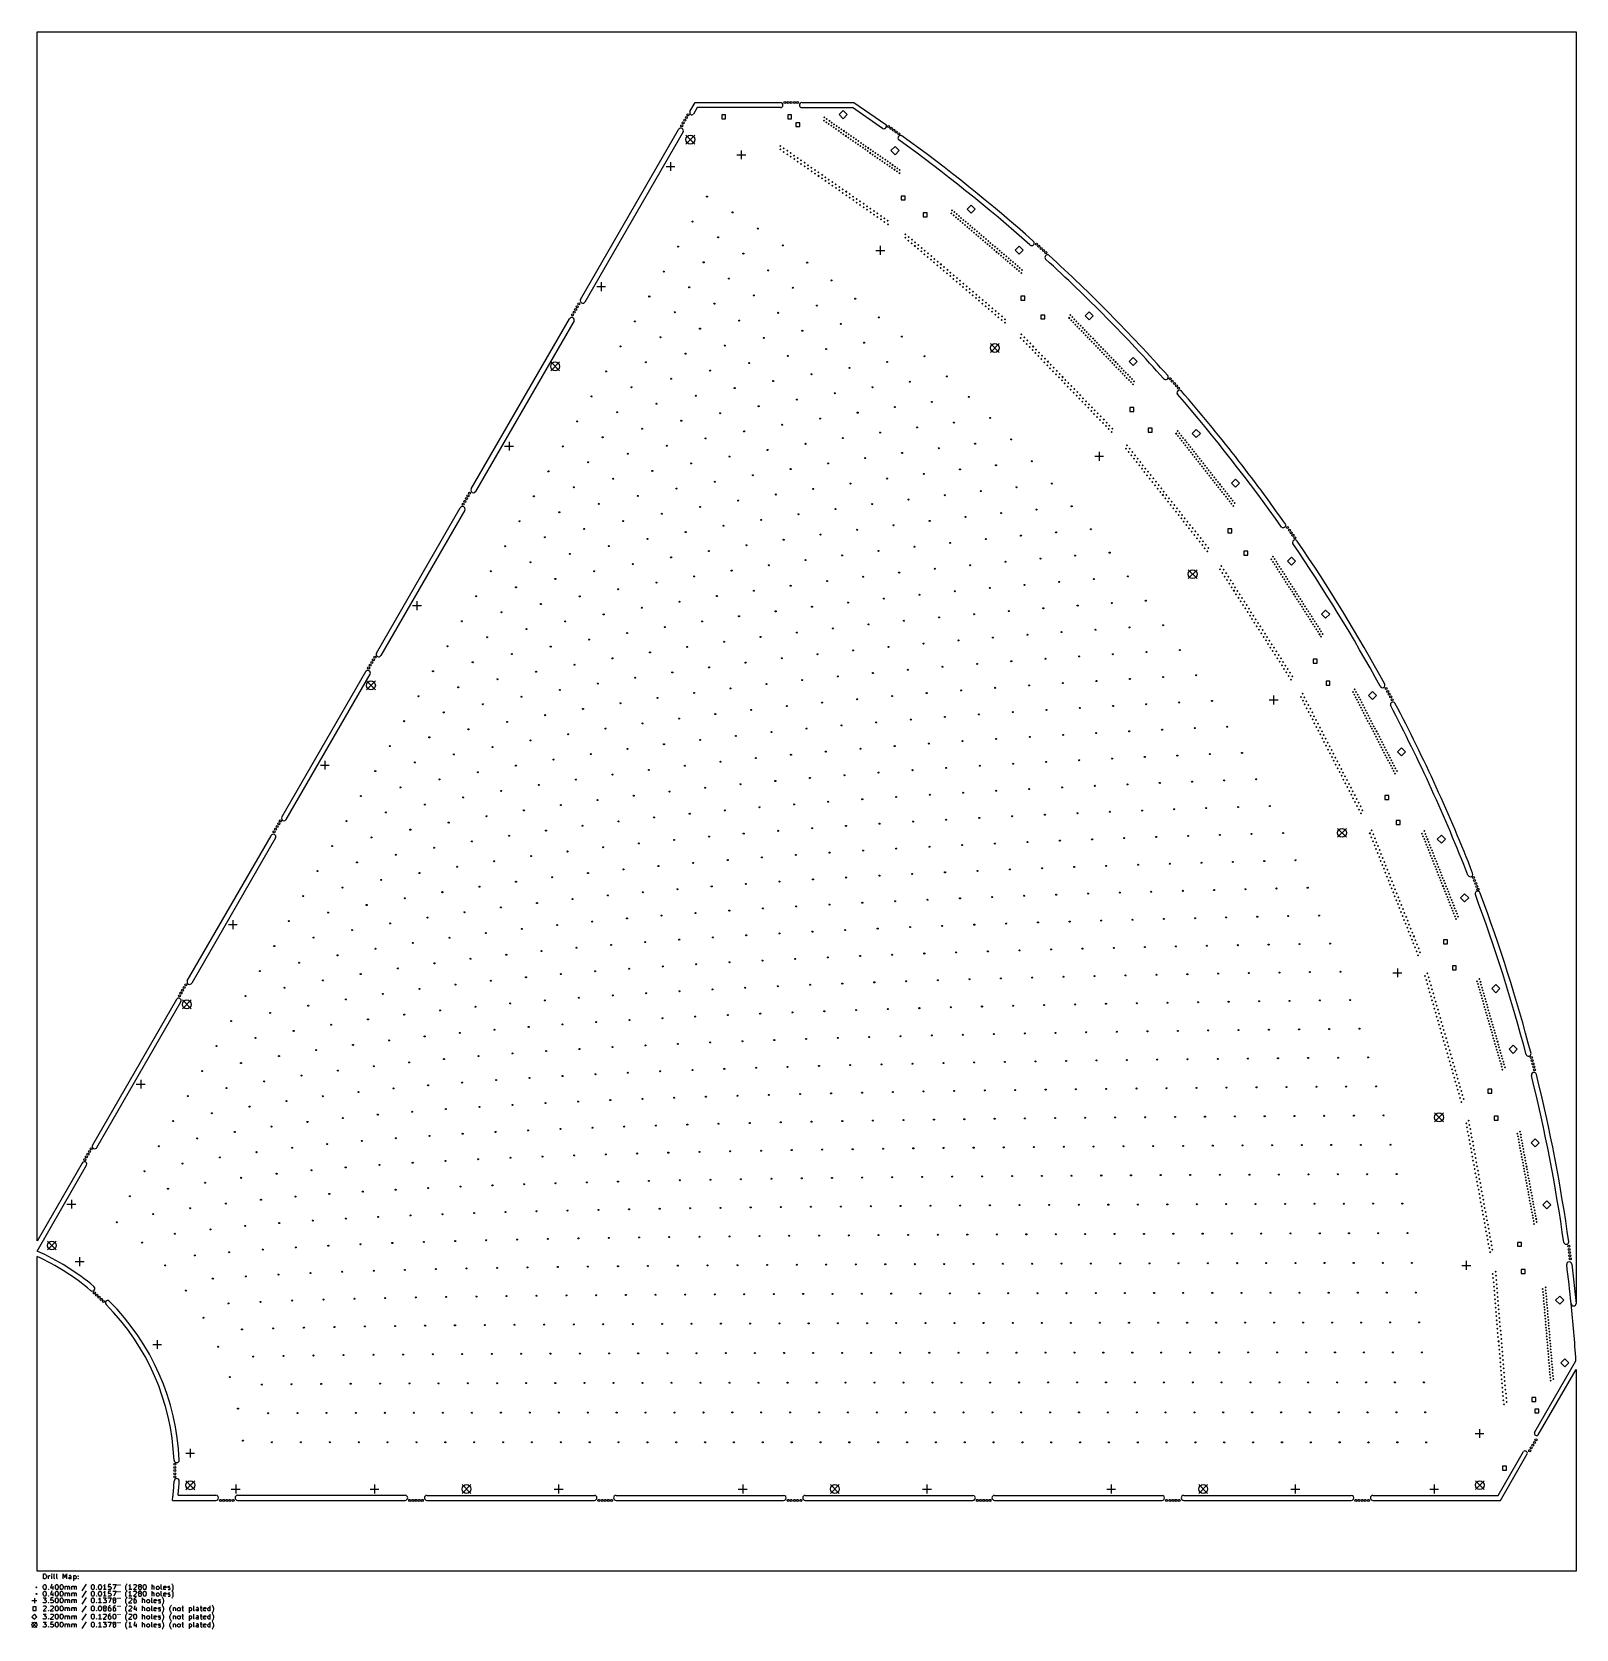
# Model space of a CAD drawing. Extents: x 37 to 649, y -63 to 570.
import ezdxf

# ---------------------------------------------------------------- set-up
doc = ezdxf.new("R2010")
doc.units = 0
doc.layers.add('BLACK', color=7, linetype='CONTINUOUS')

msp = doc.modelspace()

# ---------------------------------------------------------------- linework, layer by layer
at = {"layer": 'BLACK', "linetype": 'CONTINUOUS'}
for p, q in [((38.594, 570.004), (648.594, 570.004)), ((38.594, 90.802), (38.594, 570.004)), ((648.594, 570.004), (648.595, 66.055)), ((297.35, 538.467), (299.379652, 542.002422)), ((300.228324, 540.008191), (298.725, 537.403)), ((299.380993, 542.002422), (333.232, 542.008)), ((333.231, 540.008), (300.228324, 540.008191)), ((341.768, 540.007004), (361.7871, 540.005757)), ((341.777, 542.007), (362.347719, 542.011)), ((358.06, 538.82), (356.46, 537.22)), ((359.66, 537.22), (358.06, 538.82)), ((373.748, 531.788), (361.7871, 540.005757)), ((362.347719, 542.011), (375.043, 533.372)), ((311.507825, 537.147825), (309.952175, 537.147825)), ((309.952175, 537.147825), (309.952175, 535.592175)), ((309.952175, 535.592175), (311.507825, 535.592175)), ((311.507825, 535.592175), (311.507825, 537.147825)), ((337.657825, 537.177825), (336.102175, 537.177825)), ((336.102175, 537.177825), (336.102175, 535.622175)), ((336.102175, 535.622175), (337.657825, 535.622175)), ((337.657825, 535.622175), (337.657825, 537.177825)), ((340.916766, 534.028156), (339.361116, 534.028156)), ((339.361116, 534.028156), (339.361116, 532.472506)), ((339.361116, 532.472506), (340.916766, 532.472506)), ((340.916766, 532.472506), (340.916766, 534.028156)), ((350.269489, 535.034209), (350.669489, 534.634209)), ((350.669489, 535.034209), (350.269489, 534.634209)), ((350.444048, 536.313734), (350.844048, 535.913734)), ((350.844048, 536.313734), (350.444048, 535.913734)), ((351.23399, 534.363119), (351.63399, 533.963119)), ((351.63399, 534.363119), (351.23399, 533.963119)), ((351.408548, 535.642645), (351.808548, 535.242645)), ((351.808548, 535.642645), (351.408548, 535.242645)), ((352.198493, 533.692033), (352.598493, 533.292033)), ((352.598493, 533.692033), (352.198493, 533.292033)), ((352.373052, 534.971558), (352.773052, 534.571558)), ((352.773052, 534.971558), (352.373052, 534.571558)), ((353.162995, 533.020943), (353.562995, 532.620943)), ((353.562995, 533.020943), (353.162995, 532.620943)), ((353.337554, 534.300469), (353.737554, 533.900469)), ((353.737554, 534.300469), (353.337554, 533.900469)), ((354.127498, 532.349855), (354.527498, 531.949855)), ((354.527498, 532.349855), (354.127498, 531.949855)), ((354.302057, 533.62938), (354.702057, 533.22938)), ((354.702057, 533.62938), (354.302057, 533.22938)), ((355.266559, 532.958292), (355.666559, 532.558292)), ((355.666559, 532.958292), (355.266559, 532.558292)), ((356.231064, 532.287202), (356.631064, 531.887202)), ((356.631064, 532.287202), (356.231064, 531.887202)), ((356.46, 537.22), (358.06, 535.62)), ((358.06, 535.62), (359.66, 537.22)), ((254.030489, 463.99377), (292.886321, 531.294045)), ((294.692, 530.419), (255.711987, 462.903637)), ((295.77, 529.08), (299.27, 525.58)), ((299.27, 529.08), (295.77, 525.58)), ((355.092001, 531.678766), (355.492001, 531.278766)), ((355.492001, 531.678766), (355.092001, 531.278766)), ((356.056504, 531.007677), (356.456504, 530.607677)), ((356.456504, 531.007677), (356.056504, 530.607677)), ((357.021007, 530.33659), (357.421007, 529.93659)), ((357.421007, 530.33659), (357.021007, 529.93659)), ((357.195565, 531.616114), (357.595565, 531.216114)), ((357.595565, 531.616114), (357.195565, 531.216114)), ((357.985509, 529.6655), (358.385509, 529.2655)), ((358.385509, 529.6655), (357.985509, 529.2655)), ((358.160068, 530.945026), (358.560068, 530.545026)), ((358.560068, 530.945026), (358.160068, 530.545026)), ((358.950012, 528.994413), (359.350012, 528.594413)), ((359.350012, 528.994413), (358.950012, 528.594413)), ((359.124571, 530.273938), (359.524571, 529.873938)), ((359.524571, 530.273938), (359.124571, 529.873938)), ((359.914514, 528.323324), (360.314514, 527.923324)), ((360.314514, 528.323324), (359.914514, 527.923324)), ((360.089073, 529.602849), (360.489073, 529.202849)), ((360.489073, 529.602849), (360.089073, 529.202849)), ((360.879017, 527.652236), (361.279017, 527.252236)), ((361.279017, 527.652236), (360.879017, 527.252236)), ((361.053575, 528.931762), (361.453575, 528.531762)), ((361.453575, 528.931762), (361.053575, 528.531762)), ((361.843519, 526.981147), (362.243519, 526.581147)), ((362.243519, 526.981147), (361.843519, 526.581147)), ((362.018077, 528.260672), (362.418077, 527.860672)), ((362.418077, 528.260672), (362.018077, 527.860672)), ((362.808022, 526.310059), (363.208022, 525.910059)), ((363.208022, 526.310059), (362.808022, 525.910059)), ((362.982581, 527.589585), (363.382581, 527.189585)), ((363.382581, 527.589585), (362.982581, 527.189585)), ((363.772525, 525.638969), (364.172525, 525.238969)), ((364.172525, 525.638969), (363.772525, 525.238969)), ((363.947082, 526.918494), (364.347082, 526.518494)), ((364.347082, 526.918494), (363.947082, 526.518494)), ((364.911587, 526.247407), (365.311587, 525.847407)), ((365.311587, 526.247407), (364.911587, 525.847407)), ((365.876088, 525.576317), (366.276088, 525.176317)), ((366.276088, 525.576317), (365.876088, 525.176317)), ((315.96, 521.29), (319.46, 521.29)), ((317.71, 523.04), (317.71, 519.54)), ((332.960705, 525.051576), (333.360705, 524.651576)), ((333.360705, 525.051576), (332.960705, 524.651576)), ((332.991359, 523.629267), (333.391359, 523.229267)), ((333.391359, 523.629267), (332.991359, 523.229267)), ((334.335634, 524.094919), (334.735634, 523.694919)), ((334.735634, 524.094919), (334.335634, 523.694919)), ((334.366289, 522.672609), (334.766289, 522.272609)), ((334.766289, 522.672609), (334.366289, 522.272609)), ((335.710564, 523.138262), (336.110564, 522.738262)), ((336.110564, 523.138262), (335.710564, 522.738262)), ((335.741217, 521.71595), (336.141217, 521.31595)), ((336.141217, 521.71595), (335.741217, 521.31595)), ((337.085492, 522.181602), (337.485492, 521.781602)), ((337.485492, 522.181602), (337.085492, 521.781602)), ((337.116147, 520.759293), (337.516147, 520.359293)), ((337.516147, 520.759293), (337.116147, 520.359293)), ((338.460422, 521.224945), (338.860422, 520.824945)), ((338.860422, 521.224945), (338.460422, 520.824945)), ((338.491076, 519.802634), (338.891076, 519.402634)), ((338.891076, 519.802634), (338.491076, 519.402634)), ((339.835351, 520.268286), (340.235351, 519.868286)), ((340.235351, 520.268286), (339.835351, 519.868286)), ((341.210279, 519.311628), (341.610279, 518.911628)), ((341.610279, 519.311628), (341.210279, 518.911628)), ((364.737029, 524.967881), (365.137029, 524.567881)), ((365.137029, 524.967881), (364.737029, 524.567881)), ((365.701529, 524.296791), (366.101529, 523.896791)), ((366.101529, 524.296791), (365.701529, 523.896791)), ((366.666032, 523.625704), (367.066032, 523.225704)), ((367.066032, 523.625704), (366.666032, 523.225704)), ((366.840592, 524.90523), (367.240592, 524.50523)), ((367.240592, 524.90523), (366.840592, 524.50523)), ((367.630535, 522.954615), (368.030535, 522.554615)), ((368.030535, 522.954615), (367.630535, 522.554615)), ((367.805093, 524.23414), (368.205093, 523.83414)), ((368.205093, 524.23414), (367.805093, 523.83414)), ((368.595037, 522.283527), (368.995037, 521.883527)), ((368.995037, 522.283527), (368.595037, 521.883527)), ((368.769596, 523.563052), (369.169596, 523.163052)), ((369.169596, 523.563052), (368.769596, 523.163052)), ((369.55954, 521.61244), (369.95954, 521.21244)), ((369.95954, 521.61244), (369.55954, 521.21244)), ((369.734098, 522.891964), (370.134098, 522.491964)), ((370.134098, 522.891964), (369.734098, 522.491964)), ((370.524042, 520.94135), (370.924042, 520.54135)), ((370.924042, 520.94135), (370.524042, 520.54135)), ((370.698601, 522.220876), (371.098601, 521.820876)), ((371.098601, 522.220876), (370.698601, 521.820876)), ((371.488545, 520.270263), (371.888545, 519.870263)), ((371.888545, 520.270263), (371.488545, 519.870263)), ((371.663104, 521.549788), (372.063104, 521.149788)), ((372.063104, 521.549788), (371.663104, 521.149788)), ((372.453048, 519.599173), (372.853048, 519.199173)), ((372.853048, 519.599173), (372.453048, 519.199173)), ((372.627606, 520.878699), (373.027606, 520.478699)), ((373.027606, 520.878699), (372.627606, 520.478699)), ((373.59211, 520.207611), (373.99211, 519.807611)), ((373.99211, 520.207611), (373.59211, 519.807611)), ((374.556612, 519.536521), (374.956612, 519.136521)), ((374.956612, 519.536521), (374.556612, 519.136521)), ((378.64, 524.56), (377.04, 522.96)), ((377.04, 522.96), (378.64, 521.36)), ((380.24, 522.96), (378.64, 524.56)), ((378.64, 521.36), (380.24, 522.96)), ((287.92, 516.7), (291.42, 516.7)), ((289.67, 518.45), (289.67, 514.95)), ((339.866005, 518.845976), (340.266005, 518.445976)), ((340.266005, 518.845976), (339.866005, 518.445976)), ((341.240936, 517.889319), (341.640936, 517.489319)), ((341.640936, 517.889319), (341.240936, 517.489319)), ((342.58521, 518.354971), (342.98521, 517.954971)), ((342.98521, 518.354971), (342.58521, 517.954971)), ((342.615864, 516.93266), (343.015864, 516.53266)), ((343.015864, 516.93266), (342.615864, 516.53266)), ((343.960137, 517.398312), (344.360137, 516.998312)), ((344.360137, 517.398312), (343.960137, 516.998312)), ((343.990793, 515.976002), (344.390793, 515.576002)), ((344.390793, 515.976002), (343.990793, 515.576002)), ((345.335068, 516.441655), (345.735068, 516.041655)), ((345.735068, 516.441655), (345.335068, 516.041655)), ((345.365723, 515.019344), (345.765723, 514.619344)), ((345.765723, 515.019344), (345.365723, 514.619344)), ((346.709996, 515.484997), (347.109996, 515.084997)), ((347.109996, 515.484997), (346.709996, 515.084997)), ((346.740652, 514.062685), (347.140652, 513.662685)), ((347.140652, 514.062685), (346.740652, 513.662685)), ((348.084926, 514.528338), (348.484926, 514.128338)), ((348.484926, 514.528338), (348.084926, 514.128338)), ((348.115582, 513.106029), (348.515582, 512.706029)), ((348.515582, 513.106029), (348.115582, 512.706029)), ((349.459856, 513.571681), (349.859856, 513.171681)), ((349.859856, 513.571681), (349.459856, 513.171681)), ((373.417552, 518.928085), (373.817552, 518.528085)), ((373.817552, 518.928085), (373.417552, 518.528085)), ((374.382053, 518.256996), (374.782053, 517.856996)), ((374.782053, 518.256996), (374.382053, 517.856996)), ((375.346556, 517.585908), (375.746556, 517.185908)), ((375.746556, 517.585908), (375.346556, 517.185908)), ((375.521115, 518.865434), (375.921115, 518.465434)), ((375.921115, 518.865434), (375.521115, 518.465434)), ((376.311057, 516.914819), (376.711057, 516.514819)), ((376.711057, 516.914819), (376.311057, 516.514819)), ((376.485617, 518.194344), (376.885617, 517.794344)), ((376.885617, 518.194344), (376.485617, 517.794344)), ((377.275561, 516.243731), (377.675561, 515.843731)), ((377.675561, 516.243731), (377.275561, 515.843731)), ((377.45012, 517.523257), (377.85012, 517.123257)), ((377.85012, 517.523257), (377.45012, 517.123257)), ((378.240062, 515.572642), (378.640062, 515.172642)), ((378.640062, 515.572642), (378.240062, 515.172642)), ((378.414621, 516.852167), (378.814621, 516.452167)), ((378.814621, 516.852167), (378.414621, 516.452167)), ((379.204566, 514.901555), (379.604566, 514.501555)), ((379.604566, 514.901555), (379.204566, 514.501555)), ((379.379124, 516.18108), (379.779124, 515.78108)), ((379.779124, 516.18108), (379.379124, 515.78108)), ((380.169068, 514.230465), (380.569068, 513.830465)), ((380.569068, 514.230465), (380.169068, 513.830465)), ((380.343626, 515.50999), (380.743626, 515.10999)), ((380.743626, 515.50999), (380.343626, 515.10999)), ((349.490509, 512.149368), (349.890509, 511.749368)), ((349.890509, 512.149368), (349.490509, 511.749368)), ((350.834784, 512.615021), (351.234784, 512.215021)), ((351.234784, 512.615021), (350.834784, 512.215021)), ((350.865439, 511.192713), (351.265439, 510.792713)), ((351.265439, 511.192713), (350.865439, 510.792713)), ((352.209714, 511.658364), (352.609714, 511.258364)), ((352.609714, 511.658364), (352.209714, 511.258364)), ((352.240369, 510.236054), (352.640369, 509.836054)), ((352.640369, 510.236054), (352.240369, 509.836054)), ((353.584643, 510.701706), (353.984643, 510.301706)), ((353.984643, 510.701706), (353.584643, 510.301706)), ((353.615296, 509.279396), (354.015296, 508.879396)), ((354.015296, 509.279396), (353.615296, 508.879396)), ((354.959572, 509.745047), (355.359572, 509.345047)), ((355.359572, 509.745047), (354.959572, 509.345047)), ((354.990228, 508.322739), (355.390228, 507.922739)), ((355.390228, 508.322739), (354.990228, 507.922739)), ((356.334502, 508.78839), (356.734502, 508.38839)), ((356.734502, 508.78839), (356.334502, 508.38839)), ((356.365156, 507.36608), (356.765156, 506.96608)), ((356.765156, 507.36608), (356.365156, 506.96608)), ((357.70943, 507.831731), (358.10943, 507.431731)), ((358.10943, 507.831731), (357.70943, 507.431731)), ((357.740085, 506.409421), (358.140085, 506.009421)), ((358.140085, 506.409421), (357.740085, 506.009421)), ((359.084359, 506.875074), (359.484359, 506.475074)), ((359.484359, 506.875074), (359.084359, 506.475074)), ((359.115015, 505.452764), (359.515015, 505.052764)), ((359.515015, 505.452764), (359.115015, 505.052764)), ((360.45929, 505.918417), (360.85929, 505.518417)), ((360.85929, 505.918417), (360.45929, 505.518417)), ((360.489943, 504.496105), (360.889943, 504.096105)), ((360.889943, 504.496105), (360.489943, 504.096105)), ((361.834217, 504.961757), (362.234217, 504.561757)), ((362.234217, 504.961757), (361.834217, 504.561757)), ((361.864873, 503.539447), (362.264873, 503.139447)), ((362.264873, 503.539447), (361.864873, 503.139447)), ((363.209148, 504.0051), (363.609148, 503.6051)), ((363.609148, 504.0051), (363.209148, 503.6051)), ((363.239801, 502.582789), (363.639801, 502.182789)), ((363.639801, 502.582789), (363.239801, 502.182789)), ((364.584076, 503.048441), (364.984076, 502.648441)), ((364.984076, 503.048441), (364.584076, 502.648441)), ((364.614732, 501.62613), (365.014732, 501.22613)), ((365.014732, 501.62613), (364.614732, 501.22613)), ((365.959006, 502.091783), (366.359006, 501.691783)), ((366.359006, 502.091783), (365.959006, 501.691783)), ((365.989661, 500.669474), (366.389661, 500.269474)), ((366.389661, 500.669474), (365.989661, 500.269474)), ((367.333936, 501.135126), (367.733936, 500.735126)), ((367.733936, 501.135126), (367.333936, 500.735126)), ((368.708864, 500.178467), (369.108864, 499.778467)), ((369.108864, 500.178467), (368.708864, 499.778467)), ((382.690344, 504.963395), (381.134694, 504.963395)), ((381.134694, 504.963395), (381.134694, 503.407745)), ((381.134694, 503.407745), (382.690344, 503.407745)), ((382.690344, 503.407745), (382.690344, 504.963395)), ((408.84, 501.35), (407.24, 499.75)), ((410.44, 499.75), (408.84, 501.35)), ((367.364589, 499.712814), (367.764589, 499.312814)), ((367.764589, 499.712814), (367.364589, 499.312814)), ((368.739518, 498.756158), (369.139518, 498.356158)), ((369.139518, 498.756158), (368.739518, 498.356158)), ((370.083794, 499.221809), (370.483794, 498.821809)), ((370.483794, 499.221809), (370.083794, 498.821809)), ((370.114448, 497.799499), (370.514448, 497.399499)), ((370.514448, 497.799499), (370.114448, 497.399499)), ((371.458723, 498.265151), (371.858723, 497.865151)), ((371.858723, 498.265151), (371.458723, 497.865151)), ((371.489376, 496.842841), (371.889376, 496.442841)), ((371.889376, 496.842841), (371.489376, 496.442841)), ((372.833653, 497.308492), (373.233653, 496.908492)), ((373.233653, 497.308492), (372.833653, 496.908492)), ((372.864307, 495.886184), (373.264307, 495.486184)), ((373.264307, 495.886184), (372.864307, 495.486184)), ((374.208582, 496.351836), (374.608582, 495.951836)), ((374.608582, 496.351836), (374.208582, 495.951836)), ((374.239236, 494.929524), (374.639236, 494.529524)), ((374.639236, 494.929524), (374.239236, 494.529524)), ((375.583511, 495.395177), (375.983511, 494.995177)), ((375.983511, 495.395177), (375.583511, 494.995177)), ((375.614165, 493.972867), (376.014165, 493.572867)), ((376.014165, 493.972867), (375.614165, 493.572867)), ((391.328797, 498.296693), (389.773147, 498.296693)), ((389.773147, 498.296693), (389.773147, 496.741043)), ((389.773147, 496.741043), (391.328797, 496.741043)), ((391.328797, 496.741043), (391.328797, 498.296693)), ((400.786875, 498.284719), (401.186875, 497.884719)), ((401.186875, 498.284719), (400.786875, 497.884719)), ((401.085743, 499.541037), (401.485743, 499.141037)), ((401.485743, 499.541037), (401.085743, 499.141037)), ((401.681114, 497.522512), (402.081114, 497.122512)), ((402.081114, 497.522512), (401.681114, 497.122512)), ((401.979982, 498.77883), (402.379982, 498.37883)), ((402.379982, 498.77883), (401.979982, 498.37883)), ((402.575357, 496.760308), (402.975357, 496.360308)), ((402.975357, 496.760308), (402.575357, 496.360308)), ((402.874225, 498.016625), (403.274225, 497.616625)), ((403.274225, 498.016625), (402.874225, 497.616625)), ((403.469597, 495.998101), (403.869597, 495.598101)), ((403.869597, 495.998101), (403.469597, 495.598101)), ((403.768465, 497.254419), (404.168465, 496.854419)), ((404.168465, 497.254419), (403.768465, 496.854419)), ((404.363838, 495.235895), (404.763838, 494.835895)), ((404.763838, 495.235895), (404.363838, 494.835895)), ((404.662706, 496.492213), (405.062706, 496.092213)), ((405.062706, 496.492213), (404.662706, 496.092213)), ((405.25808, 494.473688), (405.65808, 494.073688)), ((405.65808, 494.473688), (405.25808, 494.073688)), ((405.556947, 495.730007), (405.956947, 495.330007)), ((405.956947, 495.730007), (405.556947, 495.330007)), ((406.45119, 494.967799), (406.85119, 494.567799)), ((406.85119, 494.967799), (406.45119, 494.567799)), ((407.24, 499.75), (408.84, 498.15)), ((407.34543, 494.205594), (407.74543, 493.805594)), ((407.74543, 494.205594), (407.34543, 493.805594)), ((408.84, 498.15), (410.44, 499.75)), ((382.476104, 488.624381), (382.876104, 488.224381)), ((382.876104, 488.624381), (382.476104, 488.224381)), ((382.584708, 490.042869), (382.984708, 489.642869)), ((382.984708, 490.042869), (382.584708, 489.642869)), ((383.750874, 487.537831), (384.150874, 487.137831)), ((384.150874, 487.537831), (383.750874, 487.137831)), ((383.859478, 488.956321), (384.259478, 488.556321)), ((384.259478, 488.956321), (383.859478, 488.556321)), ((385.134248, 487.869772), (385.534248, 487.469772)), ((385.534248, 487.869772), (385.134248, 487.469772)), ((406.152321, 493.711482), (406.552321, 493.311482)), ((406.552321, 493.711482), (406.152321, 493.311482)), ((407.046563, 492.949277), (407.446563, 492.549277)), ((407.446563, 492.949277), (407.046563, 492.549277)), ((407.940803, 492.18707), (408.340803, 491.78707)), ((408.340803, 492.18707), (407.940803, 491.78707)), ((408.239671, 493.443388), (408.639671, 493.043388)), ((408.639671, 493.443388), (408.239671, 493.043388)), ((408.835045, 491.424865), (409.235045, 491.024865)), ((409.235045, 491.424865), (408.835045, 491.024865)), ((409.133913, 492.681183), (409.533913, 492.281183)), ((409.533913, 492.681183), (409.133913, 492.281183)), ((409.729284, 490.662659), (410.129284, 490.262659)), ((410.129284, 490.662659), (409.729284, 490.262659)), ((410.028153, 491.918976), (410.428153, 491.518976)), ((410.428153, 491.918976), (410.028153, 491.518976)), ((410.623526, 489.900454), (411.023526, 489.500454)), ((411.023526, 489.900454), (410.623526, 489.500454)), ((410.922394, 491.156772), (411.322394, 490.756772)), ((411.322394, 491.156772), (410.922394, 490.756772)), ((411.517766, 489.138247), (411.917766, 488.738247)), ((411.917766, 489.138247), (411.517766, 488.738247)), ((411.816635, 490.394565), (412.216635, 489.994565)), ((412.216635, 490.394565), (411.816635, 489.994565)), ((412.412008, 488.376042), (412.812008, 487.976042)), ((412.812008, 488.376042), (412.412008, 487.976042)), ((412.710876, 489.63236), (413.110876, 489.23236)), ((413.110876, 489.63236), (412.710876, 489.23236)), ((413.306249, 487.613835), (413.706249, 487.213835)), ((413.706249, 487.613835), (413.306249, 487.213835)), ((413.605116, 488.870152), (414.005116, 488.470152)), ((414.005116, 488.870152), (413.605116, 488.470152)), ((414.499359, 488.107947), (414.899359, 487.707947)), ((414.899359, 488.107947), (414.499359, 487.707947)), ((371.06, 483.44), (374.56, 483.44)), ((372.81, 485.19), (372.81, 481.69)), ((385.025641, 486.451282), (385.425641, 486.051282)), ((385.425641, 486.451282), (385.025641, 486.051282)), ((386.300412, 485.364734), (386.700412, 484.964734)), ((386.700412, 485.364734), (386.300412, 484.964734)), ((386.409016, 486.783222), (386.809016, 486.383222)), ((386.809016, 486.783222), (386.409016, 486.383222)), ((387.575181, 484.278184), (387.975181, 483.878184)), ((387.975181, 484.278184), (387.575181, 483.878184)), ((387.683785, 485.696674), (388.083785, 485.296674)), ((388.083785, 485.696674), (387.683785, 485.296674)), ((388.84995, 483.191635), (389.24995, 482.791635)), ((389.24995, 483.191635), (388.84995, 482.791635)), ((388.958554, 484.610124), (389.358554, 484.210124)), ((389.358554, 484.610124), (388.958554, 484.210124)), ((390.12472, 482.105088), (390.52472, 481.705088)), ((390.52472, 482.105088), (390.12472, 481.705088)), ((390.233322, 483.523576), (390.633322, 483.123576)), ((390.633322, 483.523576), (390.233322, 483.123576)), ((391.508094, 482.437028), (391.908094, 482.037028)), ((391.908094, 482.437028), (391.508094, 482.037028)), ((392.782861, 481.350478), (393.182861, 480.950478)), ((393.182861, 481.350478), (392.782861, 480.950478)), ((414.200492, 486.851629), (414.600492, 486.451629)), ((414.600492, 486.851629), (414.200492, 486.451629)), ((415.094731, 486.089422), (415.494731, 485.689422)), ((415.494731, 486.089422), (415.094731, 485.689422)), ((415.393599, 487.34574), (415.793599, 486.94574)), ((415.793599, 487.34574), (415.393599, 486.94574)), ((415.988972, 485.327217), (416.388972, 484.927217)), ((416.388972, 485.327217), (415.988972, 484.927217)), ((416.287841, 486.583535), (416.687841, 486.183535)), ((416.687841, 486.583535), (416.287841, 486.183535)), ((416.883213, 484.565011), (417.283213, 484.165011)), ((417.283213, 484.565011), (416.883213, 484.165011)), ((417.182081, 485.821328), (417.582081, 485.421328)), ((417.582081, 485.821328), (417.182081, 485.421328)), ((417.777454, 483.802805), (418.177454, 483.402805)), ((418.177454, 483.802805), (417.777454, 483.402805)), ((418.076323, 485.059122), (418.476323, 484.659122)), ((418.476323, 485.059122), (418.076323, 484.659122)), ((418.671695, 483.0406), (419.071695, 482.6406)), ((419.071695, 483.0406), (418.671695, 482.6406)), ((418.970563, 484.296917), (419.370563, 483.896917)), ((419.370563, 484.296917), (418.970563, 483.896917)), ((419.565936, 482.278393), (419.965936, 481.878393)), ((419.965936, 482.278393), (419.565936, 481.878393)), ((419.864804, 483.534711), (420.264804, 483.134711)), ((420.264804, 483.534711), (419.864804, 483.134711)), ((420.460178, 481.516188), (420.860178, 481.116188)), ((420.860178, 481.516188), (420.460178, 481.116188)), ((420.759046, 482.772506), (421.159046, 482.372506)), ((421.159046, 482.772506), (420.759046, 482.372506)), ((421.653286, 482.010299), (422.053286, 481.610299)), ((422.053286, 482.010299), (421.653286, 481.610299)), ((422.547529, 481.248093), (422.947529, 480.848093)), ((422.947529, 481.248093), (422.547529, 480.848093)), ((427.82, 485.12), (426.22, 483.52)), ((426.22, 483.52), (427.82, 481.92)), ((429.42, 483.52), (427.82, 485.12)), ((427.82, 481.92), (429.42, 483.52)), ((391.399488, 481.018537), (391.799488, 480.618537)), ((391.799488, 481.018537), (391.399488, 480.618537)), ((392.674258, 479.931989), (393.074258, 479.531989)), ((393.074258, 479.931989), (392.674258, 479.531989)), ((393.949027, 478.84544), (394.349027, 478.44544)), ((394.349027, 478.84544), (393.949027, 478.44544)), ((394.057631, 480.263929), (394.457631, 479.863929)), ((394.457631, 480.263929), (394.057631, 479.863929)), ((395.223796, 477.75889), (395.623796, 477.35889)), ((395.623796, 477.75889), (395.223796, 477.35889)), ((395.3324, 479.177381), (395.7324, 478.777381)), ((395.7324, 479.177381), (395.3324, 478.777381)), ((396.498566, 476.672343), (396.898566, 476.272343)), ((396.898566, 476.672343), (396.498566, 476.272343)), ((396.607169, 478.09083), (397.007169, 477.69083)), ((397.007169, 478.09083), (396.607169, 477.69083)), ((397.773333, 475.585792), (398.173333, 475.185792)), ((398.173333, 475.585792), (397.773333, 475.185792)), ((397.881939, 477.004283), (398.281939, 476.604283)), ((398.281939, 477.004283), (397.881939, 476.604283)), ((399.156707, 475.917733), (399.556707, 475.517733)), ((399.556707, 475.917733), (399.156707, 475.517733)), ((400.431477, 474.831184), (400.831477, 474.431184)), ((400.831477, 474.831184), (400.431477, 474.431184)), ((421.354419, 480.753981), (421.754419, 480.353981)), ((421.754419, 480.753981), (421.354419, 480.353981)), ((422.248661, 479.991775), (422.648661, 479.591775)), ((422.648661, 479.991775), (422.248661, 479.591775)), ((423.142901, 479.229569), (423.542901, 478.829569)), ((423.542901, 479.229569), (423.142901, 478.829569)), ((423.441769, 480.485887), (423.841769, 480.085887)), ((423.841769, 480.485887), (423.441769, 480.085887)), ((424.037142, 478.467364), (424.437142, 478.067364)), ((424.437142, 478.467364), (424.037142, 478.067364)), ((424.336011, 479.723681), (424.736011, 479.323681)), ((424.736011, 479.723681), (424.336011, 479.323681)), ((424.931381, 477.705157), (425.331381, 477.305157)), ((425.331381, 477.705157), (424.931381, 477.305157)), ((425.230251, 478.961475), (425.630251, 478.561475)), ((425.630251, 478.961475), (425.230251, 478.561475)), ((425.825625, 476.942952), (426.225625, 476.542952)), ((426.225625, 476.942952), (425.825625, 476.542952)), ((426.124493, 478.199269), (426.524493, 477.799269)), ((426.524493, 478.199269), (426.124493, 477.799269)), ((426.719864, 476.180745), (427.119864, 475.780745)), ((427.119864, 476.180745), (426.719864, 475.780745)), ((427.018732, 477.437063), (427.418732, 477.037063)), ((427.418732, 477.437063), (427.018732, 477.037063)), ((427.614106, 475.41854), (428.014106, 475.01854)), ((428.014106, 475.41854), (427.614106, 475.01854)), ((427.912974, 476.674858), (428.312974, 476.274858)), ((428.312974, 476.674858), (427.912974, 476.274858)), ((428.807214, 475.912651), (429.207214, 475.512651)), ((429.207214, 475.912651), (428.807214, 475.512651)), ((260.42, 469.07), (263.92, 469.07)), ((262.17, 470.82), (262.17, 467.32)), ((399.048103, 474.499245), (399.448103, 474.099245)), ((399.448103, 474.499245), (399.048103, 474.099245)), ((400.322873, 473.412695), (400.722873, 473.012695)), ((400.722873, 473.412695), (400.322873, 473.012695)), ((401.597641, 472.326146), (401.997641, 471.926146)), ((401.997641, 472.326146), (401.597641, 471.926146)), ((401.706246, 473.744635), (402.106246, 473.344635)), ((402.106246, 473.744635), (401.706246, 473.344635)), ((402.872412, 471.239598), (403.272412, 470.839598)), ((403.272412, 471.239598), (402.872412, 470.839598)), ((402.981015, 472.658086), (403.381015, 472.258086)), ((403.381015, 472.658086), (402.981015, 472.258086)), ((404.14718, 470.153048), (404.54718, 469.753048)), ((404.54718, 470.153048), (404.14718, 469.753048)), ((404.255784, 471.571538), (404.655784, 471.171538)), ((404.655784, 471.571538), (404.255784, 471.171538)), ((405.421949, 469.066499), (405.821949, 468.666499)), ((405.821949, 469.066499), (405.421949, 468.666499)), ((405.530553, 470.484988), (405.930553, 470.084988)), ((405.930553, 470.484988), (405.530553, 470.084988)), ((406.805321, 469.39844), (407.205321, 468.99844)), ((407.205321, 469.39844), (406.805321, 468.99844)), ((428.508346, 474.656334), (428.908346, 474.256334)), ((428.908346, 474.656334), (428.508346, 474.256334)), ((406.696719, 467.979951), (407.096719, 467.579951)), ((407.096719, 467.979951), (406.696719, 467.579951)), ((407.971487, 466.893401), (408.371487, 466.493401)), ((408.371487, 466.893401), (407.971487, 466.493401)), ((408.080093, 468.311891), (408.480093, 467.911891)), ((408.480093, 468.311891), (408.080093, 467.911891)), ((409.246257, 465.806853), (409.646257, 465.406853)), ((409.646257, 465.806853), (409.246257, 465.406853)), ((409.35486, 467.225342), (409.75486, 466.825342)), ((409.75486, 467.225342), (409.35486, 466.825342)), ((410.521025, 464.720304), (410.921025, 464.320304)), ((410.921025, 464.720304), (410.521025, 464.320304)), ((410.62963, 466.138793), (411.02963, 465.738793)), ((411.02963, 466.138793), (410.62963, 465.738793)), ((411.795795, 463.633753), (412.195795, 463.233753)), ((412.195795, 463.633753), (411.795795, 463.233753)), ((411.904399, 465.052243), (412.304399, 464.652243)), ((412.304399, 465.052243), (411.904399, 464.652243)), ((413.070565, 462.547207), (413.470565, 462.147207)), ((413.470565, 462.547207), (413.070565, 462.147207)), ((413.179168, 463.965694), (413.579168, 463.565694)), ((413.579168, 463.965694), (413.179168, 463.565694)), ((414.453938, 462.879147), (414.853938, 462.479147)), ((414.853938, 462.879147), (414.453938, 462.479147)), ((430.059294, 465.285472), (428.503644, 465.285472)), ((428.503644, 465.285472), (428.503644, 463.729822)), ((428.503644, 463.729822), (430.059294, 463.729822)), ((430.059294, 463.729822), (430.059294, 465.285472)), ((210.674489, 388.893039), (249.594826, 456.305041)), ((414.345333, 461.460656), (414.745333, 461.060656)), ((414.745333, 461.460656), (414.345333, 461.060656)), ((415.620102, 460.374109), (416.020102, 459.974109)), ((416.020102, 460.374109), (415.620102, 459.974109)), ((415.728706, 461.792596), (416.128706, 461.392596)), ((416.128706, 461.792596), (415.728706, 461.392596)), ((416.894872, 459.287559), (417.294872, 458.887559)), ((417.294872, 459.287559), (416.894872, 458.887559)), ((417.003476, 460.706048), (417.403476, 460.306048)), ((417.403476, 460.706048), (417.003476, 460.306048)), ((418.16964, 458.20101), (418.56964, 457.80101)), ((418.56964, 458.20101), (418.16964, 457.80101)), ((418.278245, 459.619499), (418.678245, 459.219499)), ((418.678245, 459.619499), (418.278245, 459.219499)), ((419.444411, 457.114462), (419.844411, 456.714462)), ((419.844411, 457.114462), (419.444411, 456.714462)), ((419.553014, 458.532949), (419.953014, 458.132949)), ((419.953014, 458.532949), (419.553014, 458.132949)), ((420.719179, 456.027911), (421.119179, 455.627911)), ((421.119179, 456.027911), (420.719179, 455.627911)), ((420.827784, 457.446402), (421.227784, 457.046402)), ((421.227784, 457.446402), (420.827784, 457.046402)), ((422.102553, 456.359852), (422.502553, 455.959852)), ((422.502553, 456.359852), (422.102553, 455.959852)), ((438.009343, 457.815216), (436.453693, 457.815216)), ((436.453693, 457.815216), (436.453693, 456.259566)), ((436.453693, 456.259566), (438.009343, 456.259566)), ((438.009343, 456.259566), (438.009343, 457.815216)), ((447.473246, 456.783955), (447.873246, 456.383955)), ((447.873246, 456.783955), (447.473246, 456.383955)), ((447.893114, 458.00517), (448.293114, 457.60517)), ((448.293114, 458.00517), (447.893114, 457.60517)), ((448.288955, 455.938236), (448.688955, 455.538236)), ((448.688955, 455.938236), (448.288955, 455.538236)), ((448.708824, 457.159451), (449.108824, 456.759451)), ((449.108824, 457.159451), (448.708824, 456.759451)), ((449.524537, 456.313734), (449.924537, 455.913734)), ((449.924537, 456.313734), (449.524537, 455.913734)), ((455.64, 459.12), (454.04, 457.52)), ((454.04, 457.52), (455.64, 455.92)), ((457.24, 457.52), (455.64, 459.12)), ((455.64, 455.92), (457.24, 457.52)), ((251.405173, 455.45496), (212.402986, 387.894706)), ((421.993948, 454.941363), (422.393948, 454.541363)), ((422.393948, 454.941363), (421.993948, 454.541363)), ((428.554573, 450.355051), (428.954573, 449.955051)), ((428.954573, 450.355051), (428.554573, 449.955051)), ((449.104668, 455.092519), (449.504668, 454.692519)), ((449.504668, 455.092519), (449.104668, 454.692519)), ((449.920379, 454.2468), (450.320379, 453.8468)), ((450.320379, 454.2468), (449.920379, 453.8468)), ((450.340248, 455.468015), (450.740248, 455.068015)), ((450.740248, 455.468015), (450.340248, 455.068015)), ((450.73609, 453.401081), (451.13609, 453.001081)), ((451.13609, 453.401081), (450.73609, 453.001081)), ((451.155959, 454.622296), (451.555959, 454.222296)), ((451.555959, 454.622296), (451.155959, 454.222296)), ((451.551803, 452.555362), (451.951803, 452.155362)), ((451.951803, 452.555362), (451.551803, 452.155362)), ((451.971671, 453.776578), (452.371671, 453.376578)), ((452.371671, 453.776578), (451.971671, 453.376578)), ((452.367514, 451.709644), (452.767514, 451.309644)), ((452.767514, 451.709644), (452.367514, 451.309644)), ((452.787384, 452.930858), (453.187384, 452.530858)), ((453.187384, 452.930858), (452.787384, 452.530858)), ((453.183227, 450.863926), (453.583227, 450.463926)), ((453.583227, 450.863926), (453.183227, 450.463926)), ((453.603094, 452.08514), (454.003094, 451.68514)), ((454.003094, 452.08514), (453.603094, 451.68514)), ((453.998937, 450.018207), (454.398937, 449.618207)), ((454.398937, 450.018207), (453.998937, 449.618207)), ((454.418806, 451.239422), (454.818806, 450.839422)), ((454.818806, 451.239422), (454.418806, 450.839422)), ((455.234518, 450.393704), (455.634518, 449.993704)), ((455.634518, 450.393704), (455.234518, 449.993704)), ((456.050229, 449.547985), (456.450229, 449.147985)), ((456.450229, 449.547985), (456.050229, 449.147985)), ((416.46, 446.51), (419.96, 443.01)), ((419.96, 446.51), (416.46, 443.01)), ((428.30826, 448.953897), (428.70826, 448.553897)), ((428.70826, 448.953897), (428.30826, 448.553897)), ((429.471084, 447.748298), (429.871084, 447.348298)), ((429.871084, 447.748298), (429.471084, 447.348298)), ((429.717397, 449.149453), (430.117397, 448.749453)), ((430.117397, 449.149453), (429.717397, 448.749453)), ((430.633905, 446.5427), (431.033905, 446.1427)), ((431.033905, 446.5427), (430.633905, 446.1427)), ((430.88022, 447.943855), (431.28022, 447.543855)), ((431.28022, 447.943855), (430.88022, 447.543855)), ((431.796729, 445.337101), (432.196729, 444.937101)), ((432.196729, 445.337101), (431.796729, 444.937101)), ((432.043041, 446.738255), (432.443041, 446.338255)), ((432.443041, 446.738255), (432.043041, 446.338255)), ((432.959551, 444.131502), (433.359551, 443.731502)), ((433.359551, 444.131502), (432.959551, 443.731502)), ((433.205865, 445.532658), (433.605865, 445.132658)), ((433.605865, 445.532658), (433.205865, 445.132658)), ((434.368687, 444.327058), (434.768687, 443.927058)), ((434.768687, 444.327058), (434.368687, 443.927058)), ((435.531509, 443.12146), (435.931509, 442.72146)), ((435.931509, 443.12146), (435.531509, 442.72146)), ((454.81465, 449.172489), (455.21465, 448.772489)), ((455.21465, 449.172489), (454.81465, 448.772489)), ((455.63036, 448.32677), (456.03036, 447.92677)), ((456.03036, 448.32677), (455.63036, 447.92677)), ((456.446072, 447.481053), (456.846072, 447.081053)), ((456.846072, 447.481053), (456.446072, 447.081053)), ((456.865941, 448.702268), (457.265941, 448.302268)), ((457.265941, 448.702268), (456.865941, 448.302268)), ((457.261783, 446.635334), (457.661783, 446.235334)), ((457.661783, 446.635334), (457.261783, 446.235334)), ((457.681651, 447.856549), (458.081651, 447.456549)), ((458.081651, 447.856549), (457.681651, 447.456549)), ((458.077495, 445.789616), (458.477495, 445.389616)), ((458.477495, 445.789616), (458.077495, 445.389616)), ((458.497364, 447.010831), (458.897364, 446.610831)), ((458.897364, 447.010831), (458.497364, 446.610831)), ((458.893207, 444.943896), (459.293207, 444.543896)), ((459.293207, 444.943896), (458.893207, 444.543896)), ((459.313074, 446.165111), (459.713074, 445.765111)), ((459.713074, 446.165111), (459.313074, 445.765111)), ((459.70892, 444.098178), (460.10892, 443.698178)), ((460.10892, 444.098178), (459.70892, 443.698178)), ((460.128788, 445.319393), (460.528788, 444.919393)), ((460.528788, 445.319393), (460.128788, 444.919393)), ((460.524629, 443.252458), (460.924629, 442.852458)), ((460.924629, 443.252458), (460.524629, 442.852458)), ((460.944498, 444.473674), (461.344498, 444.073674)), ((461.344498, 444.473674), (460.944498, 444.073674)), ((461.760211, 443.627957), (462.160211, 443.227957)), ((462.160211, 443.627957), (461.760211, 443.227957)), ((242.16, 439.21), (245.66, 435.71)), ((245.66, 439.21), (242.16, 435.71)), ((434.122374, 442.925903), (434.522374, 442.525903)), ((434.522374, 442.925903), (434.122374, 442.525903)), ((435.285198, 441.720306), (435.685198, 441.320306)), ((435.685198, 441.720306), (435.285198, 441.320306)), ((436.44802, 440.514706), (436.84802, 440.114706)), ((436.84802, 440.514706), (436.44802, 440.114706)), ((436.694334, 441.915862), (437.094334, 441.515862)), ((437.094334, 441.915862), (436.694334, 441.515862)), ((437.610843, 439.309108), (438.010843, 438.909108)), ((438.010843, 439.309108), (437.610843, 438.909108)), ((437.857155, 440.710263), (438.257155, 440.310263)), ((438.257155, 440.710263), (437.857155, 440.310263)), ((438.773666, 438.103509), (439.173666, 437.703509)), ((439.173666, 438.103509), (438.773666, 437.703509)), ((439.019979, 439.504664), (439.419979, 439.104664)), ((439.419979, 439.504664), (439.019979, 439.104664)), ((439.936489, 436.897909), (440.336489, 436.497909)), ((440.336489, 436.897909), (439.936489, 436.497909)), ((440.182801, 438.299066), (440.582801, 437.899066)), ((440.582801, 438.299066), (440.182801, 437.899066)), ((441.345624, 437.093466), (441.745624, 436.693466)), ((441.745624, 437.093466), (441.345624, 436.693466)), ((461.340341, 442.406741), (461.740341, 442.006741)), ((461.740341, 442.406741), (461.340341, 442.006741)), ((462.156053, 441.561022), (462.556053, 441.161022)), ((462.556053, 441.561022), (462.156053, 441.161022)), ((462.575921, 442.782237), (462.975921, 442.382237)), ((462.975921, 442.782237), (462.575921, 442.382237)), ((462.971764, 440.715305), (463.371764, 440.315305)), ((463.371764, 440.715305), (462.971764, 440.315305)), ((463.391633, 441.936519), (463.791633, 441.536519)), ((463.791633, 441.936519), (463.391633, 441.536519)), ((463.787476, 439.869587), (464.187476, 439.469587)), ((464.187476, 439.869587), (463.787476, 439.469587)), ((464.207344, 441.090801), (464.607344, 440.690801)), ((464.607344, 441.090801), (464.207344, 440.690801)), ((464.603187, 439.023868), (465.003187, 438.623868)), ((465.003187, 439.023868), (464.603187, 438.623868)), ((465.023055, 440.245083), (465.423055, 439.845083)), ((465.423055, 440.245083), (465.023055, 439.845083)), ((465.418899, 438.17815), (465.818899, 437.77815)), ((465.818899, 438.17815), (465.418899, 437.77815)), ((465.838768, 439.399365), (466.238768, 438.999365)), ((466.238768, 439.399365), (465.838768, 438.999365)), ((466.23461, 437.33243), (466.63461, 436.93243)), ((466.63461, 437.33243), (466.23461, 436.93243)), ((466.654478, 438.553646), (467.054478, 438.153646)), ((467.054478, 438.553646), (466.654478, 438.153646)), ((467.470191, 437.707927), (467.870191, 437.307927)), ((467.870191, 437.707927), (467.470191, 437.307927)), ((468.285902, 436.862208), (468.685902, 436.462208)), ((468.685902, 436.862208), (468.285902, 436.462208)), ((473, 441.02), (471.4, 439.42)), ((471.4, 439.42), (473, 437.82)), ((474.6, 439.42), (473, 441.02)), ((473, 437.82), (474.6, 439.42)), ((441.099313, 435.692313), (441.499313, 435.292313)), ((441.499313, 435.692313), (441.099313, 435.292313)), ((442.262133, 434.486712), (442.662133, 434.086712)), ((442.662133, 434.486712), (442.262133, 434.086712)), ((442.508448, 435.887869), (442.908448, 435.487869)), ((442.908448, 435.887869), (442.508448, 435.487869)), ((443.424957, 433.281115), (443.824957, 432.881115)), ((443.824957, 433.281115), (443.424957, 432.881115)), ((443.67127, 434.682269), (444.07127, 434.282269)), ((444.07127, 434.682269), (443.67127, 434.282269)), ((444.58778, 432.075516), (444.98778, 431.675516)), ((444.98778, 432.075516), (444.58778, 431.675516)), ((444.834093, 433.476671), (445.234093, 433.076671)), ((445.234093, 433.476671), (444.834093, 433.076671)), ((445.750602, 430.869917), (446.150602, 430.469917)), ((446.150602, 430.869917), (445.750602, 430.469917)), ((445.996916, 432.271073), (446.396916, 431.871073)), ((446.396916, 432.271073), (445.996916, 431.871073)), ((447.159738, 431.065473), (447.559738, 430.665473)), ((447.559738, 431.065473), (447.159738, 430.665473)), ((467.050323, 436.486712), (467.450323, 436.086712)), ((467.450323, 436.486712), (467.050323, 436.086712)), ((467.866034, 435.640993), (468.266034, 435.240993)), ((468.266034, 435.640993), (467.866034, 435.240993)), ((468.681746, 434.795275), (469.081746, 434.395275)), ((469.081746, 434.795275), (468.681746, 434.395275)), ((469.101614, 436.016491), (469.501614, 435.616491)), ((469.501614, 436.016491), (469.101614, 435.616491)), ((469.497455, 433.949556), (469.897455, 433.549556)), ((469.897455, 433.949556), (469.497455, 433.549556)), ((469.917325, 435.170771), (470.317325, 434.770771)), ((470.317325, 435.170771), (469.917325, 434.770771)), ((470.313169, 433.103839), (470.713169, 432.703839)), ((470.713169, 433.103839), (470.313169, 432.703839)), ((470.733038, 434.325054), (471.133038, 433.925054)), ((471.133038, 434.325054), (470.733038, 433.925054)), ((471.128878, 432.258119), (471.528878, 431.858119)), ((471.528878, 432.258119), (471.128878, 431.858119)), ((471.548747, 433.479335), (471.948747, 433.079335)), ((471.948747, 433.479335), (471.548747, 433.079335)), ((471.944591, 431.412402), (472.344591, 431.012402)), ((472.344591, 431.412402), (471.944591, 431.012402)), ((472.36446, 432.633618), (472.76446, 432.233618)), ((472.76446, 432.633618), (472.36446, 432.233618)), ((472.760302, 430.566683), (473.160302, 430.166683)), ((473.160302, 430.566683), (472.760302, 430.166683)), ((473.18017, 431.787898), (473.58017, 431.387898)), ((473.58017, 431.787898), (473.18017, 431.387898)), ((446.913427, 429.664319), (447.313427, 429.264319)), ((447.313427, 429.664319), (446.913427, 429.264319)), ((448.076249, 428.45872), (448.476249, 428.05872)), ((448.476249, 428.45872), (448.076249, 428.05872)), ((448.322562, 429.859875), (448.722562, 429.459875)), ((448.722562, 429.859875), (448.322562, 429.459875)), ((449.239071, 427.253121), (449.639071, 426.853121)), ((449.639071, 427.253121), (449.239071, 426.853121)), ((449.485384, 428.654276), (449.885384, 428.254276)), ((449.885384, 428.654276), (449.485384, 428.254276)), ((450.401895, 426.047523), (450.801895, 425.647523)), ((450.801895, 426.047523), (450.401895, 425.647523)), ((450.648206, 427.448678), (451.048206, 427.048678)), ((451.048206, 427.448678), (450.648206, 427.048678)), ((451.564717, 424.841924), (451.964717, 424.441924)), ((451.964717, 424.841924), (451.564717, 424.441924)), ((451.811031, 426.24308), (452.211031, 425.84308)), ((452.211031, 426.24308), (451.811031, 425.84308)), ((452.973852, 425.037481), (453.373852, 424.637481)), ((453.373852, 425.037481), (452.973852, 424.637481)), ((452.72754, 423.636326), (453.12754, 423.236326)), ((453.12754, 423.636326), (452.72754, 423.236326)), ((453.890362, 422.430727), (454.290362, 422.030727)), ((454.290362, 422.430727), (453.890362, 422.030727)), ((454.136676, 423.831882), (454.536676, 423.431882)), ((454.536676, 423.831882), (454.136676, 423.431882)), ((455.053186, 421.225127), (455.453186, 420.825127)), ((455.453186, 421.225127), (455.053186, 420.825127)), ((455.299498, 422.626283), (455.699498, 422.226283)), ((455.699498, 422.626283), (455.299498, 422.226283)), ((456.21601, 420.01953), (456.61601, 419.61953)), ((456.61601, 420.01953), (456.21601, 419.61953)), ((456.462321, 421.420684), (456.862321, 421.020684)), ((456.862321, 421.420684), (456.462321, 421.020684)), ((457.378831, 418.81393), (457.778831, 418.41393)), ((457.778831, 418.81393), (457.378831, 418.41393)), ((457.625145, 420.215087), (458.025145, 419.815087)), ((458.025145, 420.215087), (457.625145, 419.815087)), ((458.787967, 419.009487), (459.187967, 418.609487)), ((459.187967, 419.009487), (458.787967, 418.609487)), ((459.95079, 417.803889), (460.35079, 417.403889)), ((460.35079, 417.803889), (459.95079, 417.403889)), ((473.339417, 421.187659), (471.783767, 421.187659)), ((471.783767, 421.187659), (471.783767, 419.632009)), ((471.783767, 419.632009), (473.339417, 419.632009)), ((473.339417, 419.632009), (473.339417, 421.187659)), ((458.541654, 417.608333), (458.941654, 417.208333)), ((458.941654, 417.608333), (458.541654, 417.208333)), ((459.704477, 416.402734), (460.104477, 416.002734)), ((460.104477, 416.402734), (459.704477, 416.002734)), ((460.867299, 415.197135), (461.267299, 414.797135)), ((461.267299, 415.197135), (460.867299, 414.797135)), ((461.113613, 416.59829), (461.513613, 416.19829)), ((461.513613, 416.59829), (461.113613, 416.19829)), ((462.030124, 413.991537), (462.430124, 413.591537)), ((462.430124, 413.991537), (462.030124, 413.591537)), ((462.276436, 415.39269), (462.676436, 414.99269)), ((462.676436, 415.39269), (462.276436, 414.99269)), ((463.192945, 412.785937), (463.592945, 412.385937)), ((463.592945, 412.785937), (463.192945, 412.385937)), ((463.43926, 414.187094), (463.83926, 413.787094)), ((463.83926, 414.187094), (463.43926, 413.787094)), ((464.355769, 411.580339), (464.755769, 411.180339)), ((464.755769, 411.580339), (464.355769, 411.180339)), ((464.602082, 412.981495), (465.002082, 412.581495)), ((465.002082, 412.981495), (464.602082, 412.581495)), ((480.517523, 412.968042), (478.961873, 412.968042)), ((478.961873, 412.968042), (478.961873, 411.412392)), ((480.517523, 411.412392), (480.517523, 412.968042)), ((490.423878, 412.093545), (490.823878, 411.693545)), ((490.823878, 412.093545), (490.423878, 411.693545)), ((498.07, 412.41), (496.47, 410.81)), ((499.67, 410.81), (498.07, 412.41)), ((223.91, 405.85), (227.41, 405.85)), ((225.66, 407.6), (225.66, 404.1)), ((470.430851, 406.367956), (470.830851, 405.967956)), ((470.830851, 406.367956), (470.430851, 405.967956)), ((478.961873, 411.412392), (480.517523, 411.412392)), ((489.88679, 410.919155), (490.28679, 410.519155)), ((490.28679, 410.919155), (489.88679, 410.519155)), ((490.616037, 409.99784), (491.016037, 409.59784)), ((491.016037, 409.99784), (490.616037, 409.59784)), ((491.153125, 411.17223), (491.553125, 410.77223)), ((491.553125, 411.17223), (491.153125, 410.77223)), ((491.345288, 409.076526), (491.745288, 408.676526)), ((491.745288, 409.076526), (491.345288, 408.676526)), ((491.882376, 410.250917), (492.282376, 409.850917)), ((492.282376, 410.250917), (491.882376, 409.850917)), ((492.074536, 408.155211), (492.474536, 407.755211)), ((492.474536, 408.155211), (492.074536, 407.755211)), ((492.611624, 409.329601), (493.011624, 408.929601)), ((493.011624, 409.329601), (492.611624, 408.929601)), ((492.803785, 407.233896), (493.203785, 406.833896)), ((493.203785, 407.233896), (492.803785, 406.833896)), ((493.340873, 408.408286), (493.740873, 408.008286)), ((493.740873, 408.408286), (493.340873, 408.008286)), ((493.533035, 406.312581), (493.933035, 405.912581)), ((493.933035, 406.312581), (493.533035, 405.912581)), ((494.070122, 407.486972), (494.470122, 407.086972)), ((494.470122, 407.486972), (494.070122, 407.086972)), ((494.262284, 405.391266), (494.662284, 404.991266)), ((494.662284, 405.391266), (494.262284, 404.991266)), ((494.799372, 406.565655), (495.199372, 406.165655)), ((495.199372, 406.565655), (494.799372, 406.165655)), ((495.52862, 405.644341), (495.92862, 405.244341)), ((495.92862, 405.644341), (495.52862, 405.244341)), ((496.47, 410.81), (498.07, 409.21)), ((498.07, 409.21), (499.67, 410.81)), ((457.84, 401.83), (461.34, 401.83)), ((459.59, 403.58), (459.59, 400.08)), ((470.048923, 404.997542), (470.448923, 404.597542)), ((470.448923, 404.997542), (470.048923, 404.597542)), ((471.088491, 403.684178), (471.488491, 403.284178)), ((471.488491, 403.684178), (471.088491, 403.284178)), ((471.47042, 405.054593), (471.87042, 404.654593)), ((471.87042, 405.054593), (471.47042, 404.654593)), ((472.128058, 402.370815), (472.528058, 401.970815)), ((472.528058, 402.370815), (472.128058, 401.970815)), ((472.509988, 403.74123), (472.909988, 403.34123)), ((472.909988, 403.74123), (472.509988, 403.34123)), ((473.167627, 401.057451), (473.567627, 400.657451)), ((473.567627, 401.057451), (473.167627, 400.657451)), ((473.549554, 402.427865), (473.949554, 402.027865)), ((473.949554, 402.427865), (473.549554, 402.027865)), ((474.207194, 399.744087), (474.607194, 399.344087)), ((474.607194, 399.744087), (474.207194, 399.344087)), ((474.589123, 401.114502), (474.989123, 400.714502)), ((474.989123, 401.114502), (474.589123, 400.714502)), ((475.62869, 399.801138), (476.02869, 399.401138)), ((476.02869, 399.801138), (475.62869, 399.401138)), ((494.991533, 404.469952), (495.391533, 404.069952)), ((495.391533, 404.469952), (494.991533, 404.069952)), ((495.720782, 403.548636), (496.120782, 403.148636)), ((496.120782, 403.548636), (495.720782, 403.148636)), ((496.257869, 404.723027), (496.657869, 404.323027)), ((496.657869, 404.723027), (496.257869, 404.323027)), ((496.450031, 402.627322), (496.850031, 402.227322)), ((496.850031, 402.627322), (496.450031, 402.227322)), ((496.987119, 403.801713), (497.387119, 403.401713)), ((497.387119, 403.801713), (496.987119, 403.401713)), ((497.179279, 401.706008), (497.579279, 401.306008)), ((497.579279, 401.706008), (497.179279, 401.306008)), ((497.716367, 402.880397), (498.116367, 402.480397)), ((498.116367, 402.880397), (497.716367, 402.480397)), ((497.908529, 400.784693), (498.308529, 400.384693)), ((498.308529, 400.784693), (497.908529, 400.384693)), ((498.445617, 401.959084), (498.845617, 401.559084)), ((498.845617, 401.959084), (498.445617, 401.559084)), ((498.637777, 399.863378), (499.037777, 399.463378)), ((499.037777, 399.863378), (498.637777, 399.463378)), ((499.174865, 401.037768), (499.574865, 400.637768)), ((499.574865, 401.037768), (499.174865, 400.637768)), ((499.367027, 398.942064), (499.767027, 398.542064)), ((499.767027, 398.942064), (499.367027, 398.542064)), ((499.904115, 400.116454), (500.304115, 399.716454)), ((500.304115, 400.116454), (499.904115, 399.716454)), ((500.633362, 399.195138), (501.033362, 398.795138)), ((501.033362, 399.195138), (500.633362, 398.795138)), ((475.246761, 398.430723), (475.646761, 398.030723)), ((475.646761, 398.430723), (475.246761, 398.030723)), ((476.286331, 397.117361), (476.686331, 396.717361)), ((476.686331, 397.117361), (476.286331, 396.717361)), ((476.668257, 398.487775), (477.068257, 398.087775)), ((477.068257, 398.487775), (476.668257, 398.087775)), ((477.325897, 395.803996), (477.725897, 395.403996)), ((477.725897, 395.803996), (477.325897, 395.403996)), ((477.707827, 397.174412), (478.107827, 396.774412)), ((478.107827, 397.174412), (477.707827, 396.774412)), ((478.365465, 394.490633), (478.765465, 394.090633)), ((478.765465, 394.490633), (478.365465, 394.090633)), ((478.747393, 395.861048), (479.147393, 395.461048)), ((479.147393, 395.861048), (478.747393, 395.461048)), ((479.405033, 393.177269), (479.805033, 392.777269)), ((479.805033, 393.177269), (479.405033, 392.777269)), ((479.786962, 394.547684), (480.186962, 394.147684)), ((480.186962, 394.547684), (479.786962, 394.147684)), ((480.826529, 393.234321), (481.226529, 392.834321)), ((481.226529, 393.234321), (480.826529, 392.834321)), ((500.096276, 398.020748), (500.496276, 397.620748)), ((500.496276, 398.020748), (500.096276, 397.620748)), ((500.825526, 397.099433), (501.225526, 396.699433)), ((501.225526, 397.099433), (500.825526, 396.699433)), ((501.362613, 398.273824), (501.762613, 397.873824)), ((501.762613, 398.273824), (501.362613, 397.873824)), ((501.554773, 396.178118), (501.954773, 395.778118)), ((501.954773, 396.178118), (501.554773, 395.778118)), ((502.091861, 397.352508), (502.491861, 396.952508)), ((502.491861, 397.352508), (502.091861, 396.952508)), ((502.284023, 395.256803), (502.684023, 394.856803)), ((502.684023, 395.256803), (502.284023, 394.856803)), ((502.821111, 396.431195), (503.221111, 396.031195)), ((503.221111, 396.431195), (502.821111, 396.031195)), ((503.013272, 394.335489), (503.413272, 393.935489)), ((503.413272, 394.335489), (503.013272, 393.935489)), ((503.550359, 395.509879), (503.950359, 395.109879)), ((503.950359, 395.509879), (503.550359, 395.109879)), ((503.74252, 393.414175), (504.14252, 393.014175)), ((504.14252, 393.414175), (503.74252, 393.014175)), ((504.279609, 394.588564), (504.679609, 394.188564)), ((504.679609, 394.588564), (504.279609, 394.188564)), ((504.47177, 392.492861), (504.87177, 392.092861)), ((504.87177, 392.492861), (504.47177, 392.092861)), ((505.008857, 393.66725), (505.408857, 393.26725)), ((505.408857, 393.66725), (505.008857, 393.26725)), ((505.738106, 392.745936), (506.138106, 392.345936)), ((506.138106, 392.745936), (505.738106, 392.345936)), ((513.59, 392.76), (511.99, 391.16)), ((515.19, 391.16), (513.59, 392.76)), ((480.444601, 391.863904), (480.844601, 391.463904)), ((480.844601, 391.863904), (480.444601, 391.463904)), ((481.48417, 390.550543), (481.88417, 390.150543)), ((481.88417, 390.550543), (481.48417, 390.150543)), ((481.866096, 391.920956), (482.266096, 391.520956)), ((482.266096, 391.920956), (481.866096, 391.520956)), ((482.523735, 389.237177), (482.923735, 388.837177)), ((482.923735, 389.237177), (482.523735, 388.837177)), ((482.905666, 390.607594), (483.305666, 390.207594)), ((483.305666, 390.607594), (482.905666, 390.207594)), ((483.563304, 387.923816), (483.963304, 387.523816)), ((483.963304, 387.923816), (483.563304, 387.523816)), ((483.945232, 389.294229), (484.345232, 388.894229)), ((484.345232, 389.294229), (483.945232, 388.894229)), ((484.602872, 386.610451), (485.002872, 386.210451)), ((485.002872, 386.610451), (484.602872, 386.210451)), ((484.9848, 387.980866), (485.3848, 387.580866)), ((485.3848, 387.980866), (484.9848, 387.580866)), ((486.024368, 386.667503), (486.424368, 386.267503)), ((486.424368, 386.667503), (486.024368, 386.267503)), ((505.201018, 391.571545), (505.601018, 391.171545)), ((505.601018, 391.571545), (505.201018, 391.171545)), ((505.930268, 390.650231), (506.330268, 390.250231)), ((506.330268, 390.650231), (505.930268, 390.250231)), ((506.467356, 391.824622), (506.867356, 391.424622)), ((506.867356, 391.824622), (506.467356, 391.424622)), ((506.659517, 389.728915), (507.059517, 389.328915)), ((507.059517, 389.728915), (506.659517, 389.328915)), ((507.196604, 390.903306), (507.596604, 390.503306)), ((507.596604, 390.903306), (507.196604, 390.503306)), ((507.388767, 388.8076), (507.788767, 388.4076)), ((507.788767, 388.8076), (507.388767, 388.4076)), ((507.925854, 389.981991), (508.325854, 389.581991)), ((508.325854, 389.981991), (507.925854, 389.581991)), ((508.118015, 387.886285), (508.518015, 387.486285)), ((508.518015, 387.886285), (508.118015, 387.486285)), ((508.655103, 389.060676), (509.055103, 388.660676)), ((509.055103, 389.060676), (508.655103, 388.660676)), ((508.847265, 386.964971), (509.247265, 386.564971)), ((509.247265, 386.964971), (508.847265, 386.564971)), ((509.384352, 388.139362), (509.784352, 387.739362)), ((509.784352, 388.139362), (509.384352, 387.739362)), ((510.113601, 387.218046), (510.513601, 386.818046)), ((510.513601, 387.218046), (510.113601, 386.818046)), ((510.84285, 386.296732), (511.24285, 385.896732)), ((511.24285, 386.296732), (510.84285, 385.896732)), ((511.99, 391.16), (513.59, 389.56)), ((513.59, 389.56), (515.19, 391.16)), ((173.081796, 323.78519), (206.327441, 381.368615)), ((208.093518, 380.430017), (174.846, 322.843)), ((485.642438, 385.297088), (486.042438, 384.897088)), ((486.042438, 385.297088), (485.642438, 384.897088)), ((486.682008, 383.983725), (487.082008, 383.583725)), ((487.082008, 383.983725), (486.682008, 383.583725)), ((487.063935, 385.354138), (487.463935, 384.954138)), ((487.463935, 385.354138), (487.063935, 384.954138)), ((487.721575, 382.670361), (488.121575, 382.270361)), ((488.121575, 382.670361), (487.721575, 382.270361)), ((488.103504, 384.040775), (488.503504, 383.640775)), ((488.503504, 384.040775), (488.103504, 383.640775)), ((488.761142, 381.356996), (489.161142, 380.956996)), ((489.161142, 381.356996), (488.761142, 380.956996)), ((489.143071, 382.727411), (489.543071, 382.327411)), ((489.543071, 382.727411), (489.143071, 382.327411)), ((489.800711, 380.043633), (490.200711, 379.643633)), ((490.200711, 380.043633), (489.800711, 379.643633)), ((490.182638, 381.414048), (490.582638, 381.014048)), ((490.582638, 381.414048), (490.182638, 381.014048)), ((491.222208, 380.100685), (491.622208, 379.700685)), ((491.622208, 380.100685), (491.222208, 379.700685)), ((509.576511, 386.043656), (509.976511, 385.643656)), ((509.976511, 386.043656), (509.576511, 385.643656)), ((510.305763, 385.122342), (510.705763, 384.722342)), ((510.705763, 385.122342), (510.305763, 384.722342)), ((511.035009, 384.201027), (511.435009, 383.801027)), ((511.435009, 384.201027), (511.035009, 383.801027)), ((511.572097, 385.375417), (511.972097, 384.975417)), ((511.972097, 385.375417), (511.572097, 384.975417)), ((511.76426, 383.279713), (512.16426, 382.879713)), ((512.16426, 383.279713), (511.76426, 382.879713)), ((512.301348, 384.454104), (512.701348, 384.054104)), ((512.701348, 384.454104), (512.301348, 384.054104)), ((512.493508, 382.358398), (512.893508, 381.958398)), ((512.893508, 382.358398), (512.493508, 381.958398)), ((513.030595, 383.532788), (513.430595, 383.132788)), ((513.430595, 383.532788), (513.030595, 383.132788)), ((490.840278, 378.730269), (491.240278, 378.330269)), ((491.240278, 378.730269), (490.840278, 378.330269)), ((491.879846, 377.416906), (492.279846, 377.016906)), ((492.279846, 377.416906), (491.879846, 377.016906)), ((492.261773, 378.787321), (492.661773, 378.387321)), ((492.661773, 378.787321), (492.261773, 378.387321)), ((492.919412, 376.103543), (493.319412, 375.703543)), ((493.319412, 376.103543), (492.919412, 375.703543)), ((493.301342, 377.473958), (493.701342, 377.073958)), ((493.701342, 377.473958), (493.301342, 377.073958)), ((493.958981, 374.790178), (494.358981, 374.390178)), ((494.358981, 374.790178), (493.958981, 374.390178)), ((494.340909, 376.160593), (494.740909, 375.760593)), ((494.740909, 376.160593), (494.340909, 375.760593)), ((494.99855, 373.476816), (495.39855, 373.076816)), ((495.39855, 373.476816), (494.99855, 373.076816)), ((495.380477, 374.84723), (495.780477, 374.44723)), ((495.780477, 374.84723), (495.380477, 374.44723)), ((496.420046, 373.533867), (496.820046, 373.133867)), ((496.820046, 373.533867), (496.420046, 373.133867)), ((496.038116, 372.163451), (496.438116, 371.763451)), ((496.438116, 372.163451), (496.038116, 371.763451)), ((497.077684, 370.850089), (497.477684, 370.450089)), ((497.477684, 370.850089), (497.077684, 370.450089)), ((497.459613, 372.220503), (497.859613, 371.820503)), ((497.859613, 372.220503), (497.459613, 371.820503)), ((498.117253, 369.536725), (498.517253, 369.136725)), ((498.517253, 369.536725), (498.117253, 369.136725)), ((498.499181, 370.90714), (498.899181, 370.50714)), ((498.899181, 370.90714), (498.499181, 370.50714)), ((499.156819, 368.223361), (499.556819, 367.823361)), ((499.556819, 368.223361), (499.156819, 367.823361)), ((499.538749, 369.593776), (499.938749, 369.193776)), ((499.938749, 369.593776), (499.538749, 369.193776)), ((500.578316, 368.280411), (500.978316, 367.880411)), ((500.978316, 368.280411), (500.578316, 367.880411)), ((512.101972, 373.065477), (510.546322, 373.065477)), ((510.546322, 373.065477), (510.546322, 371.509827)), ((510.546322, 371.509827), (512.101972, 371.509827)), ((512.101972, 371.509827), (512.101972, 373.065477)), ((500.196389, 366.909998), (500.596389, 366.509998)), ((500.596389, 366.909998), (500.196389, 366.509998)), ((501.235955, 365.596633), (501.635955, 365.196633)), ((501.635955, 365.596633), (501.235955, 365.196633)), ((501.617885, 366.967049), (502.017885, 366.567049)), ((502.017885, 366.967049), (501.617885, 366.567049)), ((502.275524, 364.28327), (502.675524, 363.88327)), ((502.675524, 364.28327), (502.275524, 363.88327)), ((502.657452, 365.653685), (503.057452, 365.253685)), ((503.057452, 365.653685), (502.657452, 365.253685)), ((518.450195, 364.194158), (516.894545, 364.194158)), ((516.894545, 364.194158), (516.894545, 362.638508)), ((516.894545, 362.638508), (518.450195, 362.638508)), ((518.450195, 362.638508), (518.450195, 364.194158)), ((527.626429, 361.142573), (528.026429, 360.742573)), ((528.026429, 361.142573), (527.626429, 360.742573)), ((528.275548, 362.258951), (528.675548, 361.858951)), ((528.675548, 362.258951), (528.275548, 361.858951)), ((528.911415, 361.270874), (529.311415, 360.870874)), ((529.311415, 361.270874), (528.911415, 360.870874)), ((535.77, 361.86), (534.17, 360.26)), ((537.37, 360.26), (535.77, 361.86)), ((494.88, 356.82), (498.38, 353.32)), ((498.38, 356.82), (494.88, 353.32)), ((507.305412, 357.184952), (507.705412, 356.784952)), ((507.705412, 357.184952), (507.305412, 356.784952)), ((507.81924, 358.511558), (508.21924, 358.111558)), ((508.21924, 358.511558), (507.81924, 358.111558)), ((508.211865, 355.776416), (508.611865, 355.376416)), ((508.611865, 355.776416), (508.211865, 355.376416)), ((508.725692, 357.103024), (509.125692, 356.703024)), ((509.125692, 357.103024), (508.725692, 356.703024)), ((509.632145, 355.69449), (510.032145, 355.29449)), ((510.032145, 355.69449), (509.632145, 355.29449)), ((528.262296, 360.154496), (528.662296, 359.754496)), ((528.662296, 360.154496), (528.262296, 359.754496)), ((528.898167, 359.166421), (529.298167, 358.766421)), ((529.298167, 359.166421), (528.898167, 358.766421)), ((529.534035, 358.178343), (529.934035, 357.778343)), ((529.934035, 358.178343), (529.534035, 357.778343)), ((529.547286, 360.282799), (529.947286, 359.882799)), ((529.947286, 360.282799), (529.547286, 359.882799)), ((530.169904, 357.190267), (530.569904, 356.790267)), ((530.569904, 357.190267), (530.169904, 356.790267)), ((530.183154, 359.294722), (530.583154, 358.894722)), ((530.583154, 359.294722), (530.183154, 358.894722)), ((530.805774, 356.202189), (531.205774, 355.802189)), ((531.205774, 356.202189), (530.805774, 355.802189)), ((530.819023, 358.306645), (531.219023, 357.906645)), ((531.219023, 358.306645), (530.819023, 357.906645)), ((531.441643, 355.214113), (531.841643, 354.814113)), ((531.841643, 355.214113), (531.441643, 354.814113)), ((531.454892, 357.318569), (531.854892, 356.918569)), ((531.854892, 357.318569), (531.454892, 356.918569)), ((532.090763, 356.33049), (532.490763, 355.93049)), ((532.490763, 356.33049), (532.090763, 355.93049)), ((532.726631, 355.342415), (533.126631, 354.942415)), ((533.126631, 355.342415), (532.726631, 354.942415)), ((534.17, 360.26), (535.77, 358.66)), ((535.77, 358.66), (537.37, 360.26)), ((509.118315, 354.367882), (509.518315, 353.967882)), ((509.518315, 354.367882), (509.118315, 353.967882)), ((510.024768, 352.959347), (510.424768, 352.559347)), ((510.424768, 352.959347), (510.024768, 352.559347)), ((510.538595, 354.285954), (510.938595, 353.885954)), ((510.938595, 354.285954), (510.538595, 353.885954)), ((510.931219, 351.550812), (511.331219, 351.150812)), ((511.331219, 351.550812), (510.931219, 351.150812)), ((511.445048, 352.87742), (511.845048, 352.47742)), ((511.845048, 352.87742), (511.445048, 352.47742)), ((511.837671, 350.142277), (512.237671, 349.742277)), ((512.237671, 350.142277), (511.837671, 349.742277)), ((512.351499, 351.468885), (512.751499, 351.068885)), ((512.751499, 351.468885), (512.351499, 351.068885)), ((512.744125, 348.733743), (513.144125, 348.333743)), ((513.144125, 348.733743), (512.744125, 348.333743)), ((513.25795, 350.060351), (513.65795, 349.660351)), ((513.65795, 350.060351), (513.25795, 349.660351)), ((514.164404, 348.651816), (514.564404, 348.251816)), ((514.564404, 348.651816), (514.164404, 348.251816)), ((532.077513, 354.226037), (532.477513, 353.826037)), ((532.477513, 354.226037), (532.077513, 353.826037)), ((532.713382, 353.23796), (533.113382, 352.83796)), ((533.113382, 353.23796), (532.713382, 352.83796)), ((533.349252, 352.249884), (533.749252, 351.849884)), ((533.749252, 352.249884), (533.349252, 351.849884)), ((533.362501, 354.354338), (533.762501, 353.954338)), ((533.762501, 354.354338), (533.362501, 353.954338)), ((533.985119, 351.261807), (534.385119, 350.861807)), ((534.385119, 351.261807), (533.985119, 350.861807)), ((533.998371, 353.366262), (534.398371, 352.966262)), ((534.398371, 353.366262), (533.998371, 352.966262)), ((534.620989, 350.273731), (535.020989, 349.873731)), ((535.020989, 350.273731), (534.620989, 349.873731)), ((534.634239, 352.378185), (535.034239, 351.978185)), ((535.034239, 352.378185), (534.634239, 351.978185)), ((535.256858, 349.285654), (535.656858, 348.885654)), ((535.656858, 349.285654), (535.256858, 348.885654)), ((535.270109, 351.39011), (535.670109, 350.99011)), ((535.670109, 351.39011), (535.270109, 350.99011)), ((535.892728, 348.297578), (536.292728, 347.897578)), ((536.292728, 348.297578), (535.892728, 347.897578)), ((535.905977, 350.402032), (536.305977, 350.002032)), ((536.305977, 350.402032), (535.905977, 350.002032)), ((536.541847, 349.413956), (536.941847, 349.013956)), ((536.941847, 349.413956), (536.541847, 349.013956)), ((537.177715, 348.425879), (537.577715, 348.025879)), ((537.577715, 348.425879), (537.177715, 348.025879)), ((187.41, 342.63), (190.91, 342.63)), ((189.16, 344.38), (189.16, 340.88)), ((513.650575, 347.325208), (514.050575, 346.925208)), ((514.050575, 347.325208), (513.650575, 346.925208)), ((514.557028, 345.916673), (514.957028, 345.516673)), ((514.957028, 345.916673), (514.557028, 345.516673)), ((515.070854, 347.243281), (515.470854, 346.843281)), ((515.470854, 347.243281), (515.070854, 346.843281)), ((515.463479, 344.508139), (515.863479, 344.108139)), ((515.863479, 344.508139), (515.463479, 344.108139)), ((515.977307, 345.834746), (516.377307, 345.434746)), ((516.377307, 345.834746), (515.977307, 345.434746)), ((516.369931, 343.099603), (516.769931, 342.699603)), ((516.769931, 343.099603), (516.369931, 342.699603)), ((516.883758, 344.426212), (517.283758, 344.026212)), ((517.283758, 344.426212), (516.883758, 344.026212)), ((517.79021, 343.017676), (518.19021, 342.617676)), ((518.19021, 343.017676), (517.79021, 342.617676)), ((536.528597, 347.3095), (536.928597, 346.9095)), ((536.928597, 347.3095), (536.528597, 346.9095)), ((537.164467, 346.321423), (537.564467, 345.921423)), ((537.564467, 346.321423), (537.164467, 345.921423)), ((537.800334, 345.333346), (538.200334, 344.933346)), ((538.200334, 345.333346), (537.800334, 344.933346)), ((537.813586, 347.437802), (538.213586, 347.037802)), ((538.213586, 347.437802), (537.813586, 347.037802)), ((538.436204, 344.34527), (538.836204, 343.94527)), ((538.836204, 344.34527), (538.436204, 343.94527)), ((538.449453, 346.449725), (538.849453, 346.049725)), ((538.849453, 346.449725), (538.449453, 346.049725)), ((539.072074, 343.357194), (539.472074, 342.957194)), ((539.472074, 343.357194), (539.072074, 342.957194)), ((539.085324, 345.461649), (539.485324, 345.061649)), ((539.485324, 345.461649), (539.085324, 345.061649)), ((539.707942, 342.369118), (540.107942, 341.969118)), ((540.107942, 342.369118), (539.707942, 341.969118)), ((539.721192, 344.473572), (540.121192, 344.073572)), ((540.121192, 344.473572), (539.721192, 344.073572)), ((540.357062, 343.485495), (540.757062, 343.085495)), ((540.757062, 343.485495), (540.357062, 343.085495)), ((540.992931, 342.49742), (541.392931, 342.09742)), ((541.392931, 342.49742), (540.992931, 342.09742)), ((517.276384, 341.69107), (517.676384, 341.29107)), ((517.676384, 341.69107), (517.276384, 341.29107)), ((518.182833, 340.282534), (518.582833, 339.882534)), ((518.582833, 340.282534), (518.182833, 339.882534)), ((518.696664, 341.609143), (519.096664, 341.209143)), ((519.096664, 341.609143), (518.696664, 341.209143)), ((519.089286, 338.874001), (519.489286, 338.474001)), ((519.489286, 338.874001), (519.089286, 338.474001)), ((519.603114, 340.200607), (520.003114, 339.800607)), ((520.003114, 340.200607), (519.603114, 339.800607)), ((519.995739, 337.465465), (520.395739, 337.065465)), ((520.395739, 337.465465), (519.995739, 337.065465)), ((520.509566, 338.792073), (520.909566, 338.392073)), ((520.909566, 338.792073), (520.509566, 338.392073)), ((520.902189, 336.056931), (521.302189, 335.656931)), ((521.302189, 336.056931), (520.902189, 335.656931)), ((521.416018, 337.383538), (521.816018, 336.983538)), ((521.816018, 337.383538), (521.416018, 336.983538)), ((522.322469, 335.975003), (522.722469, 335.575003)), ((522.722469, 335.975003), (522.322469, 335.575003)), ((540.343812, 341.381042), (540.743812, 340.981042)), ((540.743812, 341.381042), (540.343812, 340.981042)), ((540.979681, 340.392965), (541.379681, 339.992965)), ((541.379681, 340.392965), (540.979681, 339.992965)), ((541.615551, 339.404889), (542.015551, 339.004889)), ((542.015551, 339.404889), (541.615551, 339.004889)), ((541.6288, 341.509343), (542.0288, 341.109343)), ((542.0288, 341.509343), (541.6288, 341.109343)), ((542.25142, 338.416811), (542.65142, 338.016811)), ((542.65142, 338.416811), (542.25142, 338.016811)), ((542.26467, 340.521267), (542.66467, 340.121267)), ((542.66467, 340.521267), (542.26467, 340.121267)), ((542.88729, 337.428734), (543.28729, 337.028734)), ((543.28729, 337.428734), (542.88729, 337.028734)), ((542.900538, 339.53319), (543.300538, 339.13319)), ((543.300538, 339.53319), (542.900538, 339.13319)), ((543.523158, 336.440658), (543.923158, 336.040658)), ((543.923158, 336.440658), (543.523158, 336.040658)), ((543.536409, 338.545113), (543.936409, 338.145113)), ((543.936409, 338.545113), (543.536409, 338.145113)), ((544.172277, 337.557036), (544.572277, 337.157036)), ((544.572277, 337.557036), (544.172277, 337.157036)), ((544.808147, 336.56896), (545.208147, 336.16896)), ((545.208147, 336.56896), (544.808147, 336.16896)), ((545.444016, 335.580883), (545.844016, 335.180883)), ((545.844016, 335.580883), (545.444016, 335.180883)), ((549.34, 340.84), (547.74, 339.24)), ((547.74, 339.24), (549.34, 337.64)), ((550.94, 339.24), (549.34, 340.84)), ((549.34, 337.64), (550.94, 339.24)), ((521.808643, 334.648396), (522.208643, 334.248396)), ((522.208643, 334.648396), (521.808643, 334.248396)), ((522.715094, 333.239861), (523.115094, 332.839861)), ((523.115094, 333.239861), (522.715094, 332.839861)), ((523.228922, 334.566468), (523.628922, 334.166468)), ((523.628922, 334.566468), (523.228922, 334.166468)), ((523.621545, 331.831326), (524.021545, 331.431326)), ((524.021545, 331.831326), (523.621545, 331.431326)), ((524.135373, 333.157933), (524.535373, 332.757933)), ((524.535373, 333.157933), (524.135373, 332.757933)), ((524.527998, 330.422792), (524.927998, 330.022792)), ((524.927998, 330.422792), (524.527998, 330.022792)), ((525.041824, 331.749399), (525.441824, 331.349399)), ((525.441824, 331.749399), (525.041824, 331.349399)), ((525.948278, 330.340865), (526.348278, 329.940865)), ((526.348278, 330.340865), (525.948278, 329.940865)), ((544.159028, 335.452581), (544.559028, 335.052581)), ((544.559028, 335.452581), (544.159028, 335.052581)), ((544.794895, 334.464505), (545.194895, 334.064505)), ((545.194895, 334.464505), (544.794895, 334.064505)), ((545.430767, 333.476428), (545.830767, 333.076428)), ((545.830767, 333.476428), (545.430767, 333.076428)), ((546.066634, 332.488351), (546.466634, 332.088351)), ((546.466634, 332.488351), (546.066634, 332.088351)), ((546.079886, 334.592807), (546.479886, 334.192807)), ((546.479886, 334.592807), (546.079886, 334.192807)), ((546.702504, 331.500276), (547.102504, 331.100276)), ((547.102504, 331.500276), (546.702504, 331.100276)), ((546.715753, 333.60473), (547.115753, 333.20473)), ((547.115753, 333.60473), (546.715753, 333.20473)), ((547.338373, 330.512199), (547.738373, 330.112199)), ((547.738373, 330.512199), (547.338373, 330.112199)), ((547.351624, 332.616654), (547.751624, 332.216654)), ((547.751624, 332.616654), (547.351624, 332.216654)), ((547.987491, 331.628577), (548.387491, 331.228577)), ((548.387491, 331.628577), (547.987491, 331.228577)), ((525.434449, 329.014256), (525.834449, 328.614256)), ((525.834449, 329.014256), (525.434449, 328.614256)), ((526.340902, 327.605722), (526.740902, 327.205722)), ((526.740902, 327.605722), (526.340902, 327.205722)), ((526.854728, 328.93233), (527.254728, 328.53233)), ((527.254728, 328.93233), (526.854728, 328.53233)), ((527.247352, 326.197188), (527.647352, 325.797188)), ((527.647352, 326.197188), (527.247352, 325.797188)), ((527.761181, 327.523795), (528.161181, 327.123795)), ((528.161181, 327.523795), (527.761181, 327.123795)), ((528.153805, 324.788651), (528.553805, 324.388651)), ((528.553805, 324.788651), (528.153805, 324.388651)), ((528.667632, 326.11526), (529.067632, 325.71526)), ((529.067632, 326.11526), (528.667632, 325.71526)), ((529.060258, 323.380119), (529.460258, 322.980119)), ((529.460258, 323.380119), (529.060258, 322.980119)), ((529.574084, 324.706725), (529.974084, 324.306725)), ((529.974084, 324.706725), (529.574084, 324.306725)), ((530.480538, 323.298191), (530.880538, 322.898191)), ((530.880538, 323.298191), (530.480538, 322.898191)), ((529.966708, 321.971583), (530.366708, 321.571583)), ((530.366708, 321.971583), (529.966708, 321.571583)), ((530.87316, 320.563049), (531.27316, 320.163049)), ((531.27316, 320.563049), (530.87316, 320.163049)), ((531.386988, 321.889655), (531.786988, 321.489655)), ((531.786988, 321.889655), (531.386988, 321.489655)), ((531.779613, 319.154514), (532.179613, 318.754514)), ((532.179613, 319.154514), (531.779613, 318.754514)), ((532.29344, 320.481121), (532.69344, 320.081121)), ((532.69344, 320.481121), (532.29344, 320.081121)), ((532.686063, 317.745979), (533.086063, 317.345979)), ((533.086063, 317.745979), (532.686063, 317.345979)), ((533.199892, 319.072587), (533.599892, 318.672587)), ((533.599892, 319.072587), (533.199892, 318.672587)), ((534.106344, 317.66405), (534.506344, 317.26405)), ((534.506344, 317.66405), (534.106344, 317.26405)), ((545.990096, 321.39993), (544.434446, 321.39993)), ((544.434446, 321.39993), (544.434446, 319.84428)), ((544.434446, 319.84428), (545.990096, 319.84428)), ((545.990096, 319.84428), (545.990096, 321.39993)), ((168.804899, 316.365681), (135.622466, 258.897508)), ((137.347508, 257.884926), (170.608307, 315.494319)), ((169.16, 312.77), (172.66, 309.27)), ((172.66, 312.77), (169.16, 309.27)), ((533.592517, 316.337445), (533.992517, 315.937445)), ((533.992517, 316.337445), (533.592517, 315.937445)), ((534.498967, 314.928909), (534.898967, 314.528909)), ((534.898967, 314.928909), (534.498967, 314.528909)), ((535.012797, 316.255518), (535.412797, 315.855518)), ((535.412797, 316.255518), (535.012797, 315.855518)), ((535.40542, 313.520375), (535.80542, 313.120375)), ((535.80542, 313.520375), (535.40542, 313.120375)), ((535.919248, 314.846982), (536.319248, 314.446982)), ((536.319248, 314.846982), (535.919248, 314.446982)), ((551.047513, 312.646914), (549.491863, 312.646914)), ((549.491863, 312.646914), (549.491863, 311.091264)), ((549.491863, 311.091264), (551.047513, 311.091264)), ((551.047513, 311.091264), (551.047513, 312.646914)), ((526.96, 305.25), (530.46, 305.25)), ((528.71, 307), (528.71, 303.5)), ((539.330508, 306.648321), (539.730508, 306.248321)), ((539.730508, 306.648321), (539.330508, 306.248321)), ((539.969861, 307.919199), (540.369861, 307.519199)), ((540.369861, 307.919199), (539.969861, 307.519199)), ((540.096917, 305.158944), (540.496917, 304.758944)), ((540.496917, 305.158944), (540.096917, 304.758944)), ((540.73627, 306.429823), (541.13627, 306.029823)), ((541.13627, 306.429823), (540.73627, 306.029823)), ((541.502679, 304.940447), (541.902679, 304.540447)), ((541.902679, 304.940447), (541.502679, 304.540447)), ((559.938449, 308.628026), (560.338449, 308.228026)), ((560.338449, 308.628026), (559.938449, 308.228026)), ((560.476077, 307.583239), (560.876077, 307.183239)), ((560.876077, 307.583239), (560.476077, 307.183239)), ((560.692192, 309.67661), (561.092192, 309.27661)), ((561.092192, 309.67661), (560.692192, 309.27661)), ((561.013709, 306.538454), (561.413709, 306.138454)), ((561.413709, 306.538454), (561.013709, 306.138454)), ((561.229819, 308.631824), (561.629819, 308.231824)), ((561.629819, 308.631824), (561.229819, 308.231824)), ((561.551338, 305.493667), (561.951338, 305.093667)), ((561.951338, 305.493667), (561.551338, 305.093667)), ((561.767451, 307.587038), (562.167451, 307.187038)), ((562.167451, 307.587038), (561.767451, 307.187038)), ((562.088968, 304.44888), (562.488968, 304.04888)), ((562.488968, 304.44888), (562.088968, 304.04888)), ((562.30508, 306.542251), (562.70508, 306.142251)), ((562.70508, 306.542251), (562.30508, 306.142251)), ((562.84271, 305.497464), (563.24271, 305.097464)), ((563.24271, 305.497464), (562.84271, 305.097464)), ((563.38034, 304.452678), (563.78034, 304.052678)), ((563.78034, 304.452678), (563.38034, 304.052678)), ((567.96, 308.56), (566.36, 306.96)), ((566.36, 306.96), (567.96, 305.36)), ((569.56, 306.96), (567.96, 308.56)), ((567.96, 305.36), (569.56, 306.96)), ((540.863324, 303.669567), (541.263324, 303.269567)), ((541.263324, 303.669567), (540.863324, 303.269567)), ((541.629734, 302.18019), (542.029734, 301.78019)), ((542.029734, 302.18019), (541.629734, 301.78019)), ((542.269086, 303.451069), (542.669086, 303.051069)), ((542.669086, 303.451069), (542.269086, 303.051069)), ((542.396142, 300.690813), (542.796142, 300.290813)), ((542.796142, 300.690813), (542.396142, 300.290813)), ((543.035496, 301.961693), (543.435496, 301.561693)), ((543.435496, 301.961693), (543.035496, 301.561693)), ((543.162551, 299.201436), (543.562551, 298.801436)), ((543.562551, 299.201436), (543.162551, 298.801436)), ((543.801903, 300.472316), (544.201903, 300.072316)), ((544.201903, 300.472316), (543.801903, 300.072316)), ((543.928961, 297.712061), (544.328961, 297.312061)), ((544.328961, 297.712061), (543.928961, 297.312061)), ((544.568312, 298.98294), (544.968312, 298.58294)), ((544.968312, 298.98294), (544.568312, 298.58294)), ((562.626598, 303.404092), (563.026598, 303.004092)), ((563.026598, 303.404092), (562.626598, 303.004092)), ((563.164228, 302.359306), (563.564228, 301.959306)), ((563.564228, 302.359306), (563.164228, 301.959306)), ((563.701859, 301.31452), (564.101859, 300.91452)), ((564.101859, 301.31452), (563.701859, 300.91452)), ((563.917971, 303.407889), (564.317971, 303.007889)), ((564.317971, 303.407889), (563.917971, 303.007889)), ((564.239488, 300.269733), (564.639488, 299.869733)), ((564.639488, 300.269733), (564.239488, 299.869733)), ((564.4556, 302.363103), (564.8556, 301.963103)), ((564.8556, 302.363103), (564.4556, 301.963103)), ((564.777118, 299.224946), (565.177118, 298.824946)), ((565.177118, 299.224946), (564.777118, 298.824946)), ((564.99323, 301.318317), (565.39323, 300.918317)), ((565.39323, 301.318317), (564.99323, 300.918317)), ((565.314747, 298.18016), (565.714747, 297.78016)), ((565.714747, 298.18016), (565.314747, 297.78016)), ((565.530861, 300.273531), (565.930861, 299.873531)), ((565.930861, 300.273531), (565.530861, 299.873531)), ((566.06849, 299.228744), (566.46849, 298.828744)), ((566.46849, 299.228744), (566.06849, 298.828744)), ((566.60612, 298.183958), (567.00612, 297.783958)), ((567.00612, 298.183958), (566.60612, 297.783958)), ((544.695368, 296.222683), (545.095368, 295.822683)), ((545.095368, 296.222683), (544.695368, 295.822683)), ((545.334722, 297.493563), (545.734722, 297.093563)), ((545.734722, 297.493563), (545.334722, 297.093563)), ((545.461777, 294.733307), (545.861777, 294.333307)), ((545.861777, 294.733307), (545.461777, 294.333307)), ((546.101129, 296.004187), (546.501129, 295.604187)), ((546.501129, 296.004187), (546.101129, 295.604187)), ((546.228186, 293.24393), (546.628186, 292.84393)), ((546.628186, 293.24393), (546.228186, 292.84393)), ((546.867539, 294.514809), (547.267539, 294.114809)), ((547.267539, 294.514809), (546.867539, 294.114809)), ((546.994594, 291.754552), (547.394594, 291.354552)), ((547.394594, 291.754552), (546.994594, 291.354552)), ((547.633947, 293.025434), (548.033947, 292.625434)), ((548.033947, 293.025434), (547.633947, 292.625434)), ((548.400355, 291.536056), (548.800355, 291.136056)), ((548.800355, 291.536056), (548.400355, 291.136056)), ((565.852378, 297.135374), (566.252378, 296.735374)), ((566.252378, 297.135374), (565.852378, 296.735374)), ((566.390007, 296.090587), (566.790007, 295.690587)), ((566.790007, 296.090587), (566.390007, 295.690587)), ((566.927638, 295.045801), (567.327638, 294.645801)), ((567.327638, 295.045801), (566.927638, 294.645801)), ((567.143749, 297.139171), (567.543749, 296.739171)), ((567.543749, 297.139171), (567.143749, 296.739171)), ((567.465267, 294.001013), (567.865267, 293.601013)), ((567.865267, 294.001013), (567.465267, 293.601013)), ((567.68138, 296.094385), (568.08138, 295.694385)), ((568.08138, 296.094385), (567.68138, 295.694385)), ((568.002898, 292.956226), (568.402898, 292.556226)), ((568.402898, 292.956226), (568.002898, 292.556226)), ((568.219008, 295.049597), (568.619008, 294.649597)), ((568.619008, 295.049597), (568.219008, 294.649597)), ((568.540526, 291.911439), (568.940526, 291.511439)), ((568.940526, 291.911439), (568.540526, 291.511439)), ((568.75664, 294.004811), (569.15664, 293.604811)), ((569.15664, 294.004811), (568.75664, 293.604811)), ((569.294268, 292.960023), (569.694268, 292.560023)), ((569.694268, 292.960023), (569.294268, 292.560023)), ((569.8319, 291.915238), (570.2319, 291.515238)), ((570.2319, 291.915238), (569.8319, 291.515238)), ((547.761004, 290.265177), (548.161004, 289.865177)), ((548.161004, 290.265177), (547.761004, 289.865177)), ((548.52741, 288.775799), (548.92741, 288.375799)), ((548.92741, 288.775799), (548.52741, 288.375799)), ((549.166765, 290.04668), (549.566765, 289.64668)), ((549.566765, 290.04668), (549.166765, 289.64668)), ((549.29382, 287.286424), (549.69382, 286.886424)), ((549.69382, 287.286424), (549.29382, 286.886424)), ((549.933172, 288.557302), (550.333172, 288.157302)), ((550.333172, 288.557302), (549.933172, 288.157302)), ((550.060229, 285.797047), (550.460229, 285.397047)), ((550.460229, 285.797047), (550.060229, 285.397047)), ((550.699581, 287.067926), (551.099581, 286.667926)), ((551.099581, 287.067926), (550.699581, 286.667926)), ((551.46599, 285.578549), (551.86599, 285.178549)), ((551.86599, 285.578549), (551.46599, 285.178549)), ((569.078157, 290.866653), (569.478157, 290.466653)), ((569.478157, 290.866653), (569.078157, 290.466653)), ((569.615787, 289.821866), (570.015787, 289.421866)), ((570.015787, 289.821866), (569.615787, 289.421866)), ((570.153416, 288.77708), (570.553416, 288.37708)), ((570.553416, 288.77708), (570.153416, 288.37708)), ((570.369528, 290.87045), (570.769528, 290.47045)), ((570.769528, 290.87045), (570.369528, 290.47045)), ((570.691047, 287.732294), (571.091047, 287.332294)), ((571.091047, 287.732294), (570.691047, 287.332294)), ((570.907159, 289.825664), (571.307159, 289.425664)), ((571.307159, 289.825664), (570.907159, 289.425664)), ((571.228676, 286.687507), (571.628676, 286.287507)), ((571.628676, 286.687507), (571.228676, 286.287507)), ((571.444788, 288.780878), (571.844788, 288.380878)), ((571.844788, 288.780878), (571.444788, 288.380878)), ((571.766307, 285.642721), (572.166307, 285.242721)), ((572.166307, 285.642721), (571.766307, 285.242721)), ((571.982418, 287.736092), (572.382418, 287.336092)), ((572.382418, 287.736092), (571.982418, 287.336092)), ((572.520049, 286.691305), (572.920049, 286.291305)), ((572.920049, 286.691305), (572.520049, 286.291305)), ((573.057678, 285.646518), (573.457678, 285.246518)), ((573.457678, 285.646518), (573.057678, 285.246518)), ((579.44, 286.3), (577.84, 284.7)), ((581.04, 284.7), (579.44, 286.3)), ((150.91, 279.42), (154.41, 279.42)), ((152.66, 281.17), (152.66, 277.67)), ((550.826636, 284.307671), (551.226636, 283.907671)), ((551.226636, 284.307671), (550.826636, 283.907671)), ((551.593047, 282.818294), (551.993047, 282.418294)), ((551.993047, 282.818294), (551.593047, 282.418294)), ((552.232398, 284.089172), (552.632398, 283.689172)), ((552.632398, 284.089172), (552.232398, 283.689172)), ((552.359454, 281.328917), (552.759454, 280.928917)), ((552.759454, 281.328917), (552.359454, 280.928917)), ((552.998807, 282.599796), (553.398807, 282.199796)), ((553.398807, 282.599796), (552.998807, 282.199796)), ((553.125862, 279.83954), (553.525862, 279.43954)), ((553.525862, 279.83954), (553.125862, 279.43954)), ((553.765215, 281.110419), (554.165215, 280.710419)), ((554.165215, 281.110419), (553.765215, 280.710419)), ((554.531623, 279.621043), (554.931623, 279.221043)), ((554.931623, 279.621043), (554.531623, 279.221043)), ((572.303936, 284.597933), (572.703936, 284.197933)), ((572.703936, 284.597933), (572.303936, 284.197933)), ((572.841567, 283.553146), (573.241567, 283.153146)), ((573.241567, 283.553146), (572.841567, 283.153146)), ((573.379196, 282.50836), (573.779196, 282.10836)), ((573.779196, 282.50836), (573.379196, 282.10836)), ((573.595309, 284.601731), (573.995309, 284.201731)), ((573.995309, 284.601731), (573.595309, 284.201731)), ((573.916827, 281.463574), (574.316827, 281.063574)), ((574.316827, 281.463574), (573.916827, 281.063574)), ((574.132938, 283.556944), (574.532938, 283.156944)), ((574.532938, 283.556944), (574.132938, 283.156944)), ((574.454454, 280.418787), (574.854454, 280.018787)), ((574.854454, 280.418787), (574.454454, 280.018787)), ((574.670569, 282.512158), (575.070569, 282.112158)), ((575.070569, 282.512158), (574.670569, 282.112158)), ((574.992086, 279.374), (575.392086, 278.974)), ((575.392086, 279.374), (574.992086, 278.974)), ((575.208198, 281.467371), (575.608198, 281.067371)), ((575.608198, 281.467371), (575.208198, 281.067371)), ((575.745829, 280.422585), (576.145829, 280.022585)), ((576.145829, 280.422585), (575.745829, 280.022585)), ((576.283456, 279.377798), (576.683456, 278.977798)), ((576.683456, 279.377798), (576.283456, 278.977798)), ((577.84, 284.7), (579.44, 283.1)), ((579.44, 283.1), (581.04, 284.7)), ((553.892271, 278.350163), (554.292271, 277.950163)), ((554.292271, 278.350163), (553.892271, 277.950163)), ((554.658679, 276.860786), (555.058679, 276.460786)), ((555.058679, 276.860786), (554.658679, 276.460786)), ((555.298034, 278.131666), (555.698034, 277.731666)), ((555.698034, 278.131666), (555.298034, 277.731666)), ((555.425089, 275.37141), (555.825089, 274.97141)), ((555.825089, 275.37141), (555.425089, 274.97141)), ((556.06444, 276.64229), (556.46444, 276.24229)), ((556.46444, 276.64229), (556.06444, 276.24229)), ((556.191496, 273.882034), (556.591496, 273.482034)), ((556.591496, 273.882034), (556.191496, 273.482034)), ((556.83085, 275.152913), (557.23085, 274.752913)), ((557.23085, 275.152913), (556.83085, 274.752913)), ((556.957905, 272.392655), (557.357905, 271.992655)), ((557.357905, 272.392655), (556.957905, 271.992655)), ((557.597258, 273.663535), (557.997258, 273.263535)), ((557.997258, 273.663535), (557.597258, 273.263535)), ((575.529714, 278.329214), (575.929714, 277.929214)), ((575.929714, 278.329214), (575.529714, 277.929214)), ((576.067346, 277.284428), (576.467346, 276.884428)), ((576.467346, 277.284428), (576.067346, 276.884428)), ((576.604975, 276.239641), (577.004975, 275.839641)), ((577.004975, 276.239641), (576.604975, 275.839641)), ((576.821088, 278.333012), (577.221088, 277.933012)), ((577.221088, 278.333012), (576.821088, 277.933012)), ((577.358716, 277.288225), (577.758716, 276.888225)), ((577.758716, 277.288225), (577.358716, 276.888225)), ((557.724315, 270.90328), (558.124315, 270.50328)), ((558.124315, 270.90328), (557.724315, 270.50328)), ((558.363666, 272.174159), (558.763666, 271.774159)), ((558.763666, 272.174159), (558.363666, 271.774159)), ((558.490722, 269.413903), (558.890722, 269.013903)), ((558.890722, 269.413903), (558.490722, 269.013903)), ((559.130077, 270.684783), (559.530077, 270.284783)), ((559.530077, 270.684783), (559.130077, 270.284783)), ((559.257131, 267.924527), (559.657131, 267.524527)), ((559.657131, 267.924527), (559.257131, 267.524527)), ((559.896483, 269.195405), (560.296483, 268.795405)), ((560.296483, 269.195405), (559.896483, 268.795405)), ((560.02354, 266.43515), (560.42354, 266.03515)), ((560.42354, 266.43515), (560.02354, 266.03515)), ((560.662893, 267.706029), (561.062893, 267.306029)), ((561.062893, 267.706029), (560.662893, 267.306029)), ((561.429301, 266.216653), (561.829301, 265.816653)), ((561.829301, 266.216653), (561.429301, 265.816653)), ((574.333713, 267.397107), (572.778063, 267.397107)), ((572.778063, 267.397107), (572.778063, 265.841457)), ((574.333713, 265.841457), (574.333713, 267.397107)), ((560.789947, 264.945774), (561.189947, 264.545774)), ((561.189947, 264.945774), (560.789947, 264.545774)), ((561.556358, 263.456397), (561.956358, 263.056397)), ((561.956358, 263.456397), (561.556358, 263.056397)), ((562.195709, 264.727274), (562.595709, 264.327274)), ((562.595709, 264.727274), (562.195709, 264.327274)), ((562.322765, 261.967019), (562.722765, 261.567019)), ((562.722765, 261.967019), (562.322765, 261.567019)), ((562.962119, 263.2379), (563.362119, 262.8379)), ((563.362119, 263.2379), (562.962119, 262.8379)), ((563.089174, 260.477643), (563.489174, 260.077643)), ((563.489174, 260.477643), (563.089174, 260.077643)), ((563.728527, 261.748522), (564.128527, 261.348522)), ((564.128527, 261.748522), (563.728527, 261.348522)), ((572.778063, 265.841457), (574.333713, 265.841457)), ((554.07, 254.31), (557.57, 250.81)), ((557.57, 254.31), (554.07, 250.81)), ((567.412955, 253.734774), (567.812955, 253.334774)), ((567.812955, 253.734774), (567.412955, 253.334774)), ((578.847101, 257.459214), (577.291451, 257.459214)), ((577.291451, 257.459214), (577.291451, 255.903564)), ((577.291451, 255.903564), (578.847101, 255.903564)), ((578.847101, 255.903564), (578.847101, 257.459214)), ((588.207931, 253.465572), (588.607931, 253.065572)), ((588.607931, 253.465572), (588.207931, 253.065572)), ((98.125671, 193.950526), (131.312826, 251.451026)), ((133.143582, 250.609), (99.902409, 193.033602)), ((566.652865, 252.532208), (567.052865, 252.132208)), ((567.052865, 252.532208), (566.652865, 252.132208)), ((567.270572, 250.975266), (567.670572, 250.575266)), ((567.670572, 250.975266), (567.270572, 250.575266)), ((567.888277, 249.418327), (568.288277, 249.018327)), ((568.288277, 249.418327), (567.888277, 249.018327)), ((568.030663, 252.177834), (568.430663, 251.777834)), ((568.430663, 252.177834), (568.030663, 251.777834)), ((568.505985, 247.861385), (568.905985, 247.461385)), ((568.905985, 247.861385), (568.505985, 247.461385)), ((568.64837, 250.620894), (569.04837, 250.220894)), ((569.04837, 250.620894), (568.64837, 250.220894)), ((569.266075, 249.063952), (569.666075, 248.663952)), ((569.666075, 249.063952), (569.266075, 248.663952)), ((569.883783, 247.507012), (570.283783, 247.107012)), ((570.283783, 247.507012), (569.883783, 247.107012)), ((587.355645, 252.495384), (587.755645, 252.095384)), ((587.755645, 252.495384), (587.355645, 252.095384)), ((587.78896, 251.403202), (588.18896, 251.003202)), ((588.18896, 251.403202), (587.78896, 251.003202)), ((588.222278, 250.311021), (588.622278, 249.911021)), ((588.622278, 250.311021), (588.222278, 249.911021)), ((588.641246, 252.37339), (589.041246, 251.97339)), ((589.041246, 252.37339), (588.641246, 251.97339)), ((588.655594, 249.218838), (589.055594, 248.818838)), ((589.055594, 249.218838), (588.655594, 248.818838)), ((589.074564, 251.281209), (589.474564, 250.881209)), ((589.474564, 251.281209), (589.074564, 250.881209)), ((589.08891, 248.126656), (589.48891, 247.726656)), ((589.48891, 248.126656), (589.08891, 247.726656)), ((589.50788, 250.189026), (589.90788, 249.789026)), ((589.90788, 250.189026), (589.50788, 249.789026)), ((589.522227, 247.034473), (589.922227, 246.634473)), ((589.922227, 247.034473), (589.522227, 246.634473)), ((589.941196, 249.096844), (590.341196, 248.696844)), ((590.341196, 249.096844), (589.941196, 248.696844)), ((590.374513, 248.004662), (590.774513, 247.604662)), ((590.774513, 248.004662), (590.374513, 247.604662)), ((590.80783, 246.912478), (591.20783, 246.512478)), ((591.20783, 246.912478), (590.80783, 246.512478)), ((595.2, 251.66), (593.6, 250.06)), ((593.6, 250.06), (595.2, 248.46)), ((596.8, 250.06), (595.2, 251.66)), ((595.2, 248.46), (596.8, 250.06)), ((569.123691, 246.304445), (569.523691, 245.904445)), ((569.523691, 246.304445), (569.123691, 245.904445)), ((569.741397, 244.747504), (570.141397, 244.347504)), ((570.141397, 244.747504), (569.741397, 244.347504)), ((570.359106, 243.190565), (570.759106, 242.790565)), ((570.759106, 243.190565), (570.359106, 242.790565)), ((570.501488, 245.950072), (570.901488, 245.550072)), ((570.901488, 245.950072), (570.501488, 245.550072)), ((570.976811, 241.633623), (571.376811, 241.233623)), ((571.376811, 241.633623), (570.976811, 241.233623)), ((571.119194, 244.393132), (571.519194, 243.993132)), ((571.519194, 244.393132), (571.119194, 243.993132)), ((571.736903, 242.836191), (572.136903, 242.436191)), ((572.136903, 242.836191), (571.736903, 242.436191)), ((572.354608, 241.279251), (572.754608, 240.879251)), ((572.754608, 241.279251), (572.354608, 240.879251)), ((589.955544, 245.942291), (590.355544, 245.542291)), ((590.355544, 245.942291), (589.955544, 245.542291)), ((590.388861, 244.850109), (590.788861, 244.450109)), ((590.788861, 244.850109), (590.388861, 244.450109)), ((590.822177, 243.757927), (591.222177, 243.357927)), ((591.222177, 243.757927), (590.822177, 243.357927)), ((591.241146, 245.820297), (591.641146, 245.420297)), ((591.641146, 245.820297), (591.241146, 245.420297)), ((591.255495, 242.665745), (591.655495, 242.265745)), ((591.655495, 242.665745), (591.255495, 242.265745)), ((591.674463, 244.728115), (592.074463, 244.328115)), ((592.074463, 244.728115), (591.674463, 244.328115)), ((591.68881, 241.573563), (592.08881, 241.173563)), ((592.08881, 241.573563), (591.68881, 241.173563)), ((592.10778, 243.635933), (592.50778, 243.235933)), ((592.50778, 243.635933), (592.10778, 243.235933)), ((592.541096, 242.543751), (592.941096, 242.143751)), ((592.941096, 242.543751), (592.541096, 242.143751)), ((592.974413, 241.45157), (593.374413, 241.05157)), ((593.374413, 241.45157), (592.974413, 241.05157)), ((571.594518, 240.076683), (571.994518, 239.676683)), ((571.994518, 240.076683), (571.594518, 239.676683)), ((572.212225, 238.519743), (572.612225, 238.119743)), ((572.612225, 238.519743), (572.212225, 238.119743)), ((572.829931, 236.962801), (573.229931, 236.562801)), ((573.229931, 236.962801), (572.829931, 236.562801)), ((572.972316, 239.72231), (573.372316, 239.32231)), ((573.372316, 239.72231), (572.972316, 239.32231)), ((573.447639, 235.405862), (573.847639, 235.005862)), ((573.847639, 235.405862), (573.447639, 235.005862)), ((573.590022, 238.165371), (573.990022, 237.765371)), ((573.990022, 238.165371), (573.590022, 237.765371)), ((574.207728, 236.608429), (574.607728, 236.208429)), ((574.607728, 236.608429), (574.207728, 236.208429)), ((574.825436, 235.051489), (575.225436, 234.651489)), ((575.225436, 235.051489), (574.825436, 234.651489)), ((592.122127, 240.481382), (592.522127, 240.081382)), ((592.522127, 240.481382), (592.122127, 240.081382)), ((592.555443, 239.389199), (592.955443, 238.989199)), ((592.955443, 239.389199), (592.555443, 238.989199)), ((592.98876, 238.297017), (593.38876, 237.897017)), ((593.38876, 238.297017), (592.98876, 237.897017)), ((593.407729, 240.359387), (593.807729, 239.959387)), ((593.807729, 240.359387), (593.407729, 239.959387)), ((593.422076, 237.204834), (593.822076, 236.804834)), ((593.822076, 237.204834), (593.422076, 236.804834)), ((593.841046, 239.267206), (594.241046, 238.867206)), ((594.241046, 239.267206), (593.841046, 238.867206)), ((593.855394, 236.112651), (594.255394, 235.712651)), ((594.255394, 236.112651), (593.855394, 235.712651)), ((594.274361, 238.175023), (594.674361, 237.775023)), ((594.674361, 238.175023), (594.274361, 237.775023)), ((594.288709, 235.020469), (594.688709, 234.620469)), ((594.688709, 235.020469), (594.288709, 234.620469)), ((594.70768, 237.08284), (595.10768, 236.68284)), ((595.10768, 237.08284), (594.70768, 236.68284)), ((595.140995, 235.990658), (595.540995, 235.590658)), ((595.540995, 235.990658), (595.140995, 235.590658)), ((595.574313, 234.898476), (595.974313, 234.498476)), ((595.974313, 234.898476), (595.574313, 234.498476)), ((574.065343, 233.848921), (574.465343, 233.448921)), ((574.465343, 233.848921), (574.065343, 233.448921)), ((574.683051, 232.291982), (575.083051, 231.891982)), ((575.083051, 232.291982), (574.683051, 231.891982)), ((575.300758, 230.735041), (575.700758, 230.335041)), ((575.700758, 230.735041), (575.300758, 230.335041)), ((575.443141, 233.494548), (575.843141, 233.094548)), ((575.843141, 233.494548), (575.443141, 233.094548)), ((575.918463, 229.178101), (576.318463, 228.778101)), ((576.318463, 229.178101), (575.918463, 228.778101)), ((576.060849, 231.937608), (576.460849, 231.537608)), ((576.460849, 231.937608), (576.060849, 231.537608)), ((576.678555, 230.380667), (577.078555, 229.980667)), ((577.078555, 230.380667), (576.678555, 229.980667)), ((577.296261, 228.823727), (577.696261, 228.423727)), ((577.696261, 228.823727), (577.296261, 228.423727)), ((594.722026, 233.928288), (595.122026, 233.528288)), ((595.122026, 233.928288), (594.722026, 233.528288)), ((595.155343, 232.836106), (595.555343, 232.436106)), ((595.555343, 232.836106), (595.155343, 232.436106)), ((595.588659, 231.743924), (595.988659, 231.343924)), ((595.988659, 231.743924), (595.588659, 231.343924)), ((596.007628, 233.806293), (596.407628, 233.406293)), ((596.407628, 233.806293), (596.007628, 233.406293)), ((596.021976, 230.651743), (596.421976, 230.251743)), ((596.421976, 230.651743), (596.021976, 230.251743)), ((596.440945, 232.714112), (596.840945, 232.314112)), ((596.840945, 232.714112), (596.440945, 232.314112)), ((596.455292, 229.55956), (596.855292, 229.15956)), ((596.855292, 229.55956), (596.455292, 229.15956)), ((596.874261, 231.62193), (597.274261, 231.22193)), ((597.274261, 231.62193), (596.874261, 231.22193)), ((596.88861, 228.467379), (597.28861, 228.067379)), ((597.28861, 228.467379), (596.88861, 228.067379)), ((597.307578, 230.529748), (597.707578, 230.129748)), ((597.707578, 230.529748), (597.307578, 230.129748)), ((597.740895, 229.437567), (598.140895, 229.037567)), ((598.140895, 229.437567), (597.740895, 229.037567)), ((598.174211, 228.345384), (598.574211, 227.945384)), ((598.574211, 228.345384), (598.174211, 227.945384)), ((604.44, 228.42), (602.84, 226.82)), ((606.04, 226.82), (604.44, 228.42)), ((576.536172, 227.62116), (576.936172, 227.22116)), ((576.936172, 227.62116), (576.536172, 227.22116)), ((577.153877, 226.064219), (577.553877, 225.664219)), ((577.553877, 226.064219), (577.153877, 225.664219)), ((577.771583, 224.507278), (578.171583, 224.107278)), ((578.171583, 224.507278), (577.771583, 224.107278)), ((577.913968, 227.266787), (578.313968, 226.866787)), ((578.313968, 227.266787), (577.913968, 226.866787)), ((578.389291, 222.950338), (578.789291, 222.550338)), ((578.789291, 222.950338), (578.389291, 222.550338)), ((578.531674, 225.709846), (578.931674, 225.309846)), ((578.931674, 225.709846), (578.531674, 225.309846)), ((579.14938, 224.152906), (579.54938, 223.752906)), ((579.54938, 224.152906), (579.14938, 223.752906)), ((579.767089, 222.595966), (580.167089, 222.195966)), ((580.167089, 222.595966), (579.767089, 222.195966)), ((597.321926, 227.375195), (597.721926, 226.975195)), ((597.721926, 227.375195), (597.321926, 226.975195)), ((597.755243, 226.283012), (598.155243, 225.883012)), ((598.155243, 226.283012), (597.755243, 225.883012)), ((598.188559, 225.190831), (598.588559, 224.790831)), ((598.588559, 225.190831), (598.188559, 224.790831)), ((598.607529, 227.253202), (599.007529, 226.853202)), ((599.007529, 227.253202), (598.607529, 226.853202)), ((598.621876, 224.098649), (599.021876, 223.698649)), ((599.021876, 224.098649), (598.621876, 223.698649)), ((599.040845, 226.161019), (599.440845, 225.761019)), ((599.440845, 226.161019), (599.040845, 225.761019)), ((599.055191, 223.006467), (599.455191, 222.606467)), ((599.455191, 223.006467), (599.055191, 222.606467)), ((599.474162, 225.068837), (599.874162, 224.668837)), ((599.874162, 225.068837), (599.474162, 224.668837)), ((599.488509, 221.914285), (599.888509, 221.514285)), ((599.888509, 221.914285), (599.488509, 221.514285)), ((599.907478, 223.976655), (600.307478, 223.576655)), ((600.307478, 223.976655), (599.907478, 223.576655)), ((600.340795, 222.884473), (600.740795, 222.484473)), ((600.740795, 222.884473), (600.340795, 222.484473)), ((600.77411, 221.792291), (601.17411, 221.392291)), ((601.17411, 221.792291), (600.77411, 221.392291)), ((602.84, 226.82), (604.44, 225.22)), ((604.44, 225.22), (606.04, 226.82)), ((114.41, 216.19), (117.91, 216.19)), ((116.16, 217.94), (116.16, 214.44)), ((579.006996, 221.393398), (579.406996, 220.993398)), ((579.406996, 221.393398), (579.006996, 220.993398)), ((579.624704, 219.836457), (580.024704, 219.436457)), ((580.024704, 219.836457), (579.624704, 219.436457)), ((580.242409, 218.279518), (580.642409, 217.879518)), ((580.642409, 218.279518), (580.242409, 217.879518)), ((580.384793, 221.039025), (580.784793, 220.639025)), ((580.784793, 221.039025), (580.384793, 220.639025)), ((580.860116, 216.722575), (581.260116, 216.322575)), ((581.260116, 216.722575), (580.860116, 216.322575)), ((581.002501, 219.482084), (581.402501, 219.082084)), ((581.402501, 219.482084), (581.002501, 219.082084)), ((581.620207, 217.925143), (582.020207, 217.525143)), ((582.020207, 217.925143), (581.620207, 217.525143)), ((582.237914, 216.368203), (582.637914, 215.968203)), ((582.637914, 216.368203), (582.237914, 215.968203)), ((599.921824, 220.822103), (600.321824, 220.422103)), ((600.321824, 220.822103), (599.921824, 220.422103)), ((600.355142, 219.729922), (600.755142, 219.329922)), ((600.755142, 219.729922), (600.355142, 219.329922)), ((600.788458, 218.637739), (601.188458, 218.237739)), ((601.188458, 218.637739), (600.788458, 218.237739)), ((601.207428, 220.70011), (601.607428, 220.30011)), ((601.607428, 220.70011), (601.207428, 220.30011)), ((601.640743, 219.607927), (602.040743, 219.207927)), ((602.040743, 219.607927), (601.640743, 219.207927)), ((581.477825, 215.165636), (581.877825, 214.765636)), ((581.877825, 215.165636), (581.477825, 214.765636)), ((582.095529, 213.608695), (582.495529, 213.208695)), ((582.495529, 213.608695), (582.095529, 213.208695)), ((582.713236, 212.051756), (583.113236, 211.651756)), ((583.113236, 212.051756), (582.713236, 211.651756)), ((582.855622, 214.811263), (583.255622, 214.411263)), ((583.255622, 214.811263), (582.855622, 214.411263)), ((583.330943, 210.494815), (583.730943, 210.094815)), ((583.730943, 210.494815), (583.330943, 210.094815)), ((583.473327, 213.254322), (583.873327, 212.854322)), ((583.873327, 213.254322), (583.473327, 212.854322)), ((583.948649, 208.937875), (584.348649, 208.537875)), ((584.348649, 208.937875), (583.948649, 208.537875)), ((584.091034, 211.697382), (584.491034, 211.297382)), ((584.491034, 211.697382), (584.091034, 211.297382)), ((584.708741, 210.140442), (585.108741, 209.740442)), ((585.108741, 210.140442), (584.708741, 209.740442)), ((597.614813, 210.156307), (596.059163, 210.156307)), ((596.059163, 210.156307), (596.059163, 208.600657)), ((597.614813, 208.600657), (597.614813, 210.156307)), ((584.566358, 207.380934), (584.966358, 206.980934)), ((584.966358, 207.380934), (584.566358, 206.980934)), ((585.184062, 205.823993), (585.584062, 205.423993)), ((585.584062, 205.823993), (585.184062, 205.423993)), ((585.326447, 208.5835), (585.726447, 208.1835)), ((585.726447, 208.5835), (585.326447, 208.1835)), ((585.80177, 204.267053), (586.20177, 203.867053)), ((586.20177, 204.267053), (585.80177, 203.867053)), ((585.944155, 207.026561), (586.344155, 206.626561)), ((586.344155, 207.026561), (585.944155, 206.626561)), ((586.561861, 205.46962), (586.961861, 205.06962)), ((586.961861, 205.46962), (586.561861, 205.06962)), ((596.059163, 208.600657), (597.614813, 208.600657)), ((576.03, 197.11), (579.53, 197.11)), ((577.78, 198.86), (577.78, 195.36)), ((589.446146, 197.1495), (589.846146, 196.7495)), ((589.846146, 197.1495), (589.446146, 196.7495)), ((601.13751, 199.837537), (599.58186, 199.837537)), ((599.58186, 199.837537), (599.58186, 198.281887)), ((599.58186, 198.281887), (601.13751, 198.281887)), ((601.13751, 198.281887), (601.13751, 199.837537)), ((588.572229, 196.026926), (588.972229, 195.626926)), ((588.972229, 196.026926), (588.572229, 195.626926)), ((589.034908, 194.417095), (589.434908, 194.017095)), ((589.434908, 194.417095), (589.034908, 194.017095)), ((589.497586, 192.807265), (589.897586, 192.407265)), ((589.897586, 192.807265), (589.497586, 192.407265)), ((589.908825, 195.53967), (590.308825, 195.13967)), ((590.308825, 195.53967), (589.908825, 195.13967)), ((589.960266, 191.197434), (590.360266, 190.797434)), ((590.360266, 191.197434), (589.960266, 190.797434)), ((590.371505, 193.92984), (590.771505, 193.52984)), ((590.771505, 193.92984), (590.371505, 193.52984)), ((590.834182, 192.320009), (591.234182, 191.920009)), ((591.234182, 192.320009), (590.834182, 191.920009)), ((591.296862, 190.71018), (591.696862, 190.31018)), ((591.696862, 190.71018), (591.296862, 190.31018)), ((609.17242, 193.968135), (609.57242, 193.568135)), ((609.57242, 193.968135), (609.17242, 193.568135)), ((609.496983, 192.838852), (609.896983, 192.438852)), ((609.896983, 192.838852), (609.496983, 192.438852)), ((609.821551, 191.709568), (610.221551, 191.309568)), ((610.221551, 191.709568), (609.821551, 191.309568)), ((610.115394, 194.850437), (610.515394, 194.450437)), ((610.515394, 194.850437), (610.115394, 194.450437)), ((610.146116, 190.580284), (610.546116, 190.180284)), ((610.546116, 190.580284), (610.146116, 190.180284)), ((610.439957, 193.721154), (610.839957, 193.321154)), ((610.839957, 193.721154), (610.439957, 193.321154)), ((610.764525, 192.59187), (611.164525, 192.19187)), ((611.164525, 192.59187), (610.764525, 192.19187)), ((611.08909, 191.462586), (611.48909, 191.062586)), ((611.48909, 191.462586), (611.08909, 191.062586)), ((611.413655, 190.333302), (611.813655, 189.933302)), ((611.813655, 190.333302), (611.413655, 189.933302)), ((616.79, 192.42), (615.19, 190.82)), ((615.19, 190.82), (616.79, 189.22)), ((618.39, 190.82), (616.79, 192.42)), ((616.79, 189.22), (618.39, 190.82)), ((93.824503, 186.495768), (60.482708, 128.738973)), ((62.312635, 127.923), (95.610735, 185.597)), ((96.16, 186.33), (99.66, 182.83)), ((99.66, 186.33), (96.16, 182.83)), ((590.422944, 189.587604), (590.822944, 189.187604)), ((590.822944, 189.587604), (590.422944, 189.187604)), ((590.885623, 187.977774), (591.285623, 187.577774)), ((591.285623, 187.977774), (590.885623, 187.577774)), ((591.348304, 186.367944), (591.748304, 185.967944)), ((591.748304, 186.367944), (591.348304, 185.967944)), ((591.75954, 189.100349), (592.15954, 188.700349)), ((592.15954, 189.100349), (591.75954, 188.700349)), ((591.810981, 184.758113), (592.210981, 184.358113)), ((592.210981, 184.758113), (591.810981, 184.358113)), ((592.222219, 187.49052), (592.622219, 187.09052)), ((592.622219, 187.49052), (592.222219, 187.09052)), ((592.6849, 185.880689), (593.0849, 185.480689)), ((593.0849, 185.880689), (592.6849, 185.480689)), ((593.147576, 184.270859), (593.547576, 183.870859)), ((593.547576, 184.270859), (593.147576, 183.870859)), ((610.470682, 189.451), (610.870682, 189.051)), ((610.870682, 189.451), (610.470682, 189.051)), ((610.795248, 188.321715), (611.195248, 187.921715)), ((611.195248, 188.321715), (610.795248, 187.921715)), ((611.119813, 187.192432), (611.519813, 186.792432)), ((611.519813, 187.192432), (611.119813, 186.792432)), ((611.44438, 186.063148), (611.84438, 185.663148)), ((611.84438, 186.063148), (611.44438, 185.663148)), ((611.738221, 189.204018), (612.138221, 188.804018)), ((612.138221, 189.204018), (611.738221, 188.804018)), ((611.768945, 184.933864), (612.168945, 184.533864)), ((612.168945, 184.933864), (611.768945, 184.533864)), ((612.062787, 188.074733), (612.462787, 187.674733)), ((612.462787, 188.074733), (612.062787, 187.674733)), ((612.093512, 183.80458), (612.493512, 183.40458)), ((612.493512, 183.80458), (612.093512, 183.40458)), ((612.387353, 186.94545), (612.787353, 186.54545)), ((612.787353, 186.94545), (612.387353, 186.54545)), ((612.711919, 185.816166), (613.111919, 185.416166)), ((613.111919, 185.816166), (612.711919, 185.416166)), ((613.036485, 184.686882), (613.436485, 184.286882)), ((613.436485, 184.686882), (613.036485, 184.286882)), ((592.27366, 183.148283), (592.67366, 182.748283)), ((592.67366, 183.148283), (592.27366, 182.748283)), ((592.736339, 181.538453), (593.136339, 181.138453)), ((593.136339, 181.538453), (592.736339, 181.138453)), ((593.199017, 179.928622), (593.599017, 179.528622)), ((593.599017, 179.928622), (593.199017, 179.528622)), ((593.610256, 182.661029), (594.010256, 182.261029)), ((594.010256, 182.661029), (593.610256, 182.261029)), ((593.661698, 178.318793), (594.061698, 177.918793)), ((594.061698, 178.318793), (593.661698, 177.918793)), ((594.072935, 181.051199), (594.472935, 180.651199)), ((594.472935, 181.051199), (594.072935, 180.651199)), ((594.535613, 179.441368), (594.935613, 179.041368)), ((594.935613, 179.441368), (594.535613, 179.041368)), ((594.998294, 177.831538), (595.398294, 177.431538)), ((595.398294, 177.831538), (594.998294, 177.431538)), ((612.418076, 182.675297), (612.818076, 182.275297)), ((612.818076, 182.675297), (612.418076, 182.275297)), ((612.742643, 181.546013), (613.142643, 181.146013)), ((613.142643, 181.546013), (612.742643, 181.146013)), ((613.067208, 180.416729), (613.467208, 180.016729)), ((613.467208, 180.416729), (613.067208, 180.016729)), ((613.36105, 183.557598), (613.76105, 183.157598)), ((613.76105, 183.557598), (613.36105, 183.157598)), ((613.391775, 179.287446), (613.791775, 178.887446)), ((613.791775, 179.287446), (613.391775, 178.887446)), ((613.685617, 182.428315), (614.085617, 182.028315)), ((614.085617, 182.428315), (613.685617, 182.028315)), ((613.71634, 178.158161), (614.11634, 177.758161)), ((614.11634, 178.158161), (613.71634, 177.758161)), ((614.010181, 181.299031), (614.410181, 180.899031)), ((614.410181, 181.299031), (614.010181, 180.899031)), ((614.334748, 180.169748), (614.734748, 179.769748)), ((614.734748, 180.169748), (614.334748, 179.769748)), ((614.659312, 179.040463), (615.059312, 178.640463)), ((615.059312, 179.040463), (614.659312, 178.640463)), ((614.98388, 177.911179), (615.38388, 177.511179)), ((615.38388, 177.911179), (614.98388, 177.511179)), ((594.124374, 176.708962), (594.524374, 176.308962)), ((594.524374, 176.708962), (594.124374, 176.308962)), ((594.587054, 175.099133), (594.987054, 174.699133)), ((594.987054, 175.099133), (594.587054, 174.699133)), ((595.049733, 173.489302), (595.449733, 173.089302)), ((595.449733, 173.489302), (595.049733, 173.089302)), ((595.460971, 176.221707), (595.860971, 175.821707)), ((595.860971, 176.221707), (595.460971, 175.821707)), ((595.512411, 171.879473), (595.912411, 171.479473)), ((595.912411, 171.879473), (595.512411, 171.479473)), ((595.923651, 174.611877), (596.323651, 174.211877)), ((596.323651, 174.611877), (595.923651, 174.211877)), ((596.386329, 173.002047), (596.786329, 172.602047)), ((596.786329, 173.002047), (596.386329, 172.602047)), ((596.849007, 171.392217), (597.249007, 170.992217)), ((597.249007, 171.392217), (596.849007, 170.992217)), ((614.040907, 177.028876), (614.440907, 176.628876)), ((614.440907, 177.028876), (614.040907, 176.628876)), ((614.36547, 175.899593), (614.76547, 175.499593)), ((614.76547, 175.899593), (614.36547, 175.499593)), ((614.690037, 174.770309), (615.090037, 174.370309)), ((615.090037, 174.770309), (614.690037, 174.370309)), ((615.014603, 173.641025), (615.414603, 173.241025)), ((615.414603, 173.641025), (615.014603, 173.241025)), ((615.308444, 176.781895), (615.708444, 176.381895)), ((615.708444, 176.781895), (615.308444, 176.381895)), ((615.339168, 172.511742), (615.739168, 172.111742)), ((615.739168, 172.511742), (615.339168, 172.111742)), ((615.633012, 175.652611), (616.033012, 175.252611)), ((616.033012, 175.652611), (615.633012, 175.252611)), ((615.663735, 171.382459), (616.063735, 170.982459)), ((616.063735, 171.382459), (615.663735, 170.982459)), ((615.957575, 174.523327), (616.357575, 174.123327)), ((616.357575, 174.523327), (615.957575, 174.123327)), ((616.282142, 173.394043), (616.682142, 172.994043)), ((616.682142, 173.394043), (616.282142, 172.994043)), ((616.606708, 172.26476), (617.006708, 171.86476)), ((617.006708, 172.26476), (616.606708, 171.86476)), ((616.931273, 171.135476), (617.331273, 170.735476)), ((617.331273, 171.135476), (616.931273, 170.735476)), ((595.975092, 170.269642), (596.375092, 169.869642)), ((596.375092, 170.269642), (595.975092, 169.869642)), ((596.43777, 168.659812), (596.83777, 168.259812)), ((596.83777, 168.659812), (596.43777, 168.259812)), ((596.900448, 167.049981), (597.300448, 166.649981)), ((597.300448, 167.049981), (596.900448, 166.649981)), ((597.311687, 169.782387), (597.711687, 169.382387)), ((597.711687, 169.782387), (597.311687, 169.382387)), ((597.363128, 165.440151), (597.763128, 165.040151)), ((597.763128, 165.440151), (597.363128, 165.040151)), ((597.774365, 168.172556), (598.174365, 167.772556)), ((598.174365, 168.172556), (597.774365, 167.772556)), ((598.237044, 166.562727), (598.637044, 166.162727)), ((598.637044, 166.562727), (598.237044, 166.162727)), ((598.699725, 164.952897), (599.099725, 164.552897)), ((599.099725, 164.952897), (598.699725, 164.552897)), ((615.9883, 170.253174), (616.3883, 169.853174)), ((616.3883, 170.253174), (615.9883, 169.853174)), ((616.312866, 169.123891), (616.712866, 168.723891)), ((616.712866, 169.123891), (616.312866, 168.723891)), ((616.637432, 167.994606), (617.037432, 167.594606)), ((617.037432, 167.994606), (616.637432, 167.594606)), ((616.961999, 166.865321), (617.361999, 166.465321)), ((617.361999, 166.865321), (616.961999, 166.465321)), ((617.25584, 170.006193), (617.65584, 169.606193)), ((617.65584, 170.006193), (617.25584, 169.606193)), ((617.286563, 165.736038), (617.686563, 165.336038)), ((617.686563, 165.736038), (617.286563, 165.336038)), ((617.580405, 168.876909), (617.980405, 168.476909)), ((617.980405, 168.876909), (617.580405, 168.476909)), ((617.61113, 164.606754), (618.01113, 164.206754)), ((618.01113, 164.606754), (617.61113, 164.206754)), ((617.904972, 167.747624), (618.304972, 167.347624)), ((618.304972, 167.747624), (617.904972, 167.347624)), ((618.229537, 166.61834), (618.629537, 166.21834)), ((618.629537, 166.61834), (618.229537, 166.21834)), ((618.554103, 165.489056), (618.954103, 165.089056)), ((618.954103, 165.489056), (618.554103, 165.089056)), ((623.7, 168.37), (622.1, 166.77)), ((622.1, 166.77), (623.7, 165.17)), ((625.3, 166.77), (623.7, 168.37)), ((623.7, 165.17), (625.3, 166.77)), ((597.825806, 163.830321), (598.225806, 163.430321)), ((598.225806, 163.830321), (597.825806, 163.430321)), ((598.288485, 162.220491), (598.688485, 161.820491)), ((598.688485, 162.220491), (598.288485, 161.820491)), ((598.751163, 160.610661), (599.151163, 160.210661)), ((599.151163, 160.610661), (598.751163, 160.210661)), ((599.162401, 163.343067), (599.562401, 162.943067)), ((599.562401, 163.343067), (599.162401, 162.943067)), ((599.213842, 159.000829), (599.613842, 158.600829)), ((599.613842, 159.000829), (599.213842, 158.600829)), ((599.625081, 161.733236), (600.025081, 161.333236)), ((600.025081, 161.733236), (599.625081, 161.333236)), ((600.087759, 160.123405), (600.487759, 159.723405)), ((600.487759, 160.123405), (600.087759, 159.723405)), ((600.550438, 158.513575), (600.950438, 158.113575)), ((600.950438, 158.513575), (600.550438, 158.113575)), ((617.935693, 163.477471), (618.335693, 163.077471)), ((618.335693, 163.477471), (617.935693, 163.077471)), ((618.260261, 162.348187), (618.660261, 161.948187)), ((618.660261, 162.348187), (618.260261, 161.948187)), ((618.584825, 161.218903), (618.984825, 160.818903)), ((618.984825, 161.218903), (618.584825, 160.818903)), ((618.878668, 164.359772), (619.278668, 163.959772)), ((619.278668, 164.359772), (618.878668, 163.959772)), ((618.909393, 160.08962), (619.309393, 159.68962)), ((619.309393, 160.08962), (618.909393, 159.68962)), ((619.203235, 163.230489), (619.603235, 162.830489)), ((619.603235, 163.230489), (619.203235, 162.830489)), ((619.233957, 158.960336), (619.633957, 158.560336)), ((619.633957, 158.960336), (619.233957, 158.560336)), ((619.527799, 162.101205), (619.927799, 161.701205)), ((619.927799, 162.101205), (619.527799, 161.701205)), ((619.852366, 160.971922), (620.252366, 160.571922)), ((620.252366, 160.971922), (619.852366, 160.571922)), ((620.17693, 159.842637), (620.57693, 159.442637)), ((620.57693, 159.842637), (620.17693, 159.442637)), ((77.92, 152.97), (81.42, 152.97)), ((79.67, 154.72), (79.67, 151.22)), ((599.676523, 157.391001), (600.076523, 156.991001)), ((600.076523, 157.391001), (599.676523, 156.991001)), ((600.1392, 155.78117), (600.5392, 155.38117)), ((600.5392, 155.78117), (600.1392, 155.38117)), ((600.601879, 154.171341), (601.001879, 153.771341)), ((601.001879, 154.171341), (600.601879, 153.771341)), ((601.013119, 156.903746), (601.413119, 156.503746)), ((601.413119, 156.903746), (601.013119, 156.503746)), ((601.064559, 152.56151), (601.464559, 152.16151)), ((601.464559, 152.56151), (601.064559, 152.16151)), ((601.475796, 155.293915), (601.875796, 154.893915)), ((601.875796, 155.293915), (601.475796, 154.893915)), ((601.938476, 153.684085), (602.338476, 153.284085)), ((602.338476, 153.684085), (601.938476, 153.284085)), ((602.401155, 152.074255), (602.801155, 151.674255)), ((602.801155, 152.074255), (602.401155, 151.674255)), ((601.527236, 150.95168), (601.927236, 150.55168)), ((601.927236, 150.95168), (601.527236, 150.55168)), ((601.989917, 149.34185), (602.389917, 148.94185)), ((602.389917, 149.34185), (601.989917, 148.94185)), ((602.452594, 147.732019), (602.852594, 147.332019)), ((602.852594, 147.732019), (602.452594, 147.332019)), ((602.863833, 150.464423), (603.263833, 150.064423)), ((603.263833, 150.464423), (602.863833, 150.064423)), ((602.915274, 146.122189), (603.315274, 145.722189)), ((603.315274, 146.122189), (602.915274, 145.722189)), ((603.326513, 148.854595), (603.726513, 148.454595)), ((603.726513, 148.854595), (603.326513, 148.454595)), ((603.789191, 147.244764), (604.189191, 146.844764)), ((604.189191, 147.244764), (603.789191, 146.844764)), ((615.195429, 150.927752), (613.639779, 150.927752)), ((613.639779, 150.927752), (613.639779, 149.372102)), ((613.639779, 149.372102), (615.195429, 149.372102)), ((615.195429, 149.372102), (615.195429, 150.927752)), ((592.53, 141.55), (596.03, 138.05)), ((596.03, 141.55), (592.53, 138.05)), ((617.697038, 140.30668), (616.141388, 140.30668)), ((616.141388, 140.30668), (616.141388, 138.75103)), ((617.697038, 138.75103), (617.697038, 140.30668)), ((604.872227, 137.642226), (605.272227, 137.242226)), ((605.272227, 137.642226), (604.872227, 137.242226)), ((605.175624, 135.99493), (605.575624, 135.59493)), ((605.575624, 135.99493), (605.175624, 135.59493)), ((605.479019, 134.347639), (605.879019, 133.947639)), ((605.879019, 134.347639), (605.479019, 133.947639)), ((605.851506, 138.674172), (606.251506, 138.274172)), ((606.251506, 138.674172), (605.851506, 138.274172)), ((606.154903, 137.02688), (606.554903, 136.62688)), ((606.554903, 137.02688), (606.154903, 136.62688)), ((606.4583, 135.379585), (606.8583, 134.979585)), ((606.8583, 135.379585), (606.4583, 134.979585)), ((606.761694, 133.732293), (607.161694, 133.332293)), ((607.161694, 133.732293), (606.761694, 133.332293)), ((616.141388, 138.75103), (617.697038, 138.75103)), ((625.173241, 133.583247), (625.573241, 133.183247)), ((625.573241, 133.583247), (625.173241, 133.183247)), ((626.197804, 134.36933), (626.597804, 133.96933)), ((626.597804, 134.36933), (626.197804, 133.96933)), ((626.410632, 133.213766), (626.810632, 132.813766)), ((626.810632, 133.213766), (626.410632, 132.813766)), ((605.782416, 132.700343), (606.182416, 132.300343)), ((606.182416, 132.700343), (605.782416, 132.300343)), ((606.085811, 131.053051), (606.485811, 130.653051)), ((606.485811, 131.053051), (606.085811, 130.653051)), ((606.389207, 129.405756), (606.789207, 129.005756)), ((606.789207, 129.405756), (606.389207, 129.005756)), ((606.692605, 127.758463), (607.092605, 127.358463)), ((607.092605, 127.758463), (606.692605, 127.358463)), ((607.065091, 132.084998), (607.465091, 131.684998)), ((607.465091, 132.084998), (607.065091, 131.684998)), ((607.368486, 130.437706), (607.768486, 130.037706)), ((607.768486, 130.437706), (607.368486, 130.037706)), ((607.671882, 128.790412), (608.071882, 128.390412)), ((608.071882, 128.790412), (607.671882, 128.390412)), ((607.97528, 127.143119), (608.37528, 126.743119)), ((608.37528, 127.143119), (607.97528, 126.743119)), ((625.386069, 132.427682), (625.786069, 132.027682)), ((625.786069, 132.427682), (625.386069, 132.027682)), ((625.598901, 131.272119), (625.998901, 130.872119)), ((625.998901, 131.272119), (625.598901, 130.872119)), ((625.81173, 130.116554), (626.21173, 129.716554)), ((626.21173, 130.116554), (625.81173, 129.716554)), ((626.02456, 128.96099), (626.42456, 128.56099)), ((626.42456, 128.96099), (626.02456, 128.56099)), ((626.237392, 127.805425), (626.637392, 127.405425)), ((626.637392, 127.805425), (626.237392, 127.405425)), ((626.450221, 126.649861), (626.850221, 126.249861)), ((626.850221, 126.649861), (626.450221, 126.249861)), ((626.623464, 132.058202), (627.023464, 131.658202)), ((627.023464, 132.058202), (626.623464, 131.658202)), ((626.836293, 130.902638), (627.236293, 130.502638)), ((627.236293, 130.902638), (626.836293, 130.502638)), ((627.049123, 129.747075), (627.449123, 129.347075)), ((627.449123, 129.747075), (627.049123, 129.347075)), ((627.261953, 128.591511), (627.661953, 128.191511)), ((627.661953, 128.591511), (627.261953, 128.191511)), ((627.474783, 127.435945), (627.874783, 127.035945)), ((627.874783, 127.435945), (627.474783, 127.035945)), ((632.43, 131.28), (630.83, 129.68)), ((630.83, 129.68), (632.43, 128.08)), ((634.03, 129.68), (632.43, 131.28)), ((632.43, 128.08), (634.03, 129.68)), ((38.593996, 86.81), (58.224365, 120.810797)), ((56.391874, 121.627955), (38.594, 90.801134)), ((606.995999, 126.111169), (607.395999, 125.711169)), ((607.395999, 126.111169), (606.995999, 125.711169)), ((607.299396, 124.463877), (607.699396, 124.063877)), ((607.699396, 124.463877), (607.299396, 124.063877)), ((607.602792, 122.816582), (608.002792, 122.416582)), ((608.002792, 122.816582), (607.602792, 122.416582)), ((607.906187, 121.169289), (608.306187, 120.769289)), ((608.306187, 121.169289), (607.906187, 120.769289)), ((608.278674, 125.495825), (608.678674, 125.095825)), ((608.678674, 125.495825), (608.278674, 125.095825)), ((608.582071, 123.848532), (608.982071, 123.448532)), ((608.982071, 123.848532), (608.582071, 123.448532)), ((608.885467, 122.201238), (609.285467, 121.801238)), ((609.285467, 122.201238), (608.885467, 121.801238)), ((609.188863, 120.553945), (609.588863, 120.153945)), ((609.588863, 120.553945), (609.188863, 120.153945)), ((626.663052, 125.494297), (627.063052, 125.094297)), ((627.063052, 125.494297), (626.663052, 125.094297)), ((626.875881, 124.338734), (627.275881, 123.938734)), ((627.275881, 124.338734), (626.875881, 123.938734)), ((627.088712, 123.18317), (627.488712, 122.78317)), ((627.488712, 123.18317), (627.088712, 122.78317)), ((627.301541, 122.027607), (627.701541, 121.627607)), ((627.701541, 122.027607), (627.301541, 121.627607)), ((627.514373, 120.872043), (627.914373, 120.472043)), ((627.914373, 120.872043), (627.514373, 120.472043)), ((627.687613, 126.280382), (628.087613, 125.880382)), ((628.087613, 126.280382), (627.687613, 125.880382)), ((627.900443, 125.124818), (628.300443, 124.724818)), ((628.300443, 125.124818), (627.900443, 124.724818)), ((628.113274, 123.969254), (628.513274, 123.569254)), ((628.513274, 123.969254), (628.113274, 123.569254)), ((628.326103, 122.813688), (628.726103, 122.413688)), ((628.726103, 122.813688), (628.326103, 122.413688)), ((628.538934, 121.658125), (628.938934, 121.258125)), ((628.938934, 121.658125), (628.538934, 121.258125)), ((628.751763, 120.502561), (629.151763, 120.102561)), ((629.151763, 120.502561), (628.751763, 120.102561)), ((608.209585, 119.521995), (608.609585, 119.121995)), ((608.609585, 119.521995), (608.209585, 119.121995)), ((608.512978, 117.874701), (608.912978, 117.474701)), ((608.912978, 117.874701), (608.512978, 117.474701)), ((608.816376, 116.227409), (609.216376, 115.827409)), ((609.216376, 116.227409), (608.816376, 115.827409)), ((609.119772, 114.580116), (609.519772, 114.180116)), ((609.519772, 114.580116), (609.119772, 114.180116)), ((609.492261, 118.906652), (609.892261, 118.506652)), ((609.892261, 118.906652), (609.492261, 118.506652)), ((609.795655, 117.259358), (610.195655, 116.859358)), ((610.195655, 117.259358), (609.795655, 116.859358)), ((610.099052, 115.612063), (610.499052, 115.212063)), ((610.499052, 115.612063), (610.099052, 115.212063)), ((610.402448, 113.964771), (610.802448, 113.564771)), ((610.802448, 113.964771), (610.402448, 113.564771)), ((627.727201, 119.716477), (628.127201, 119.316477)), ((628.127201, 119.716477), (627.727201, 119.316477)), ((627.940032, 118.560913), (628.340032, 118.160913)), ((628.340032, 118.560913), (627.940032, 118.160913)), ((628.152861, 117.405348), (628.552861, 117.005348)), ((628.552861, 117.405348), (628.152861, 117.005348)), ((628.365692, 116.249783), (628.765692, 115.849783)), ((628.765692, 116.249783), (628.365692, 115.849783)), ((628.57852, 115.094221), (628.97852, 114.694221)), ((628.97852, 115.094221), (628.57852, 114.694221)), ((628.964594, 119.346997), (629.364594, 118.946997)), ((629.364594, 119.346997), (628.964594, 118.946997)), ((629.177422, 118.191434), (629.577422, 117.791434)), ((629.577422, 118.191434), (629.177422, 117.791434)), ((629.390255, 117.035868), (629.790255, 116.635868)), ((629.790255, 117.035868), (629.390255, 116.635868)), ((629.603083, 115.880305), (630.003083, 115.480305)), ((630.003083, 115.880305), (629.603083, 115.480305)), ((629.815915, 114.72474), (630.215915, 114.32474)), ((630.215915, 114.72474), (629.815915, 114.32474)), ((609.423167, 112.932822), (609.823167, 112.532822)), ((609.823167, 112.932822), (609.423167, 112.532822)), ((609.726565, 111.285528), (610.126565, 110.885528)), ((610.126565, 111.285528), (609.726565, 110.885528)), ((610.02996, 109.638234), (610.42996, 109.238234)), ((610.42996, 109.638234), (610.02996, 109.238234)), ((610.333355, 107.990942), (610.733355, 107.590942)), ((610.733355, 107.990942), (610.333355, 107.590942)), ((610.705843, 112.317476), (611.105843, 111.917476)), ((611.105843, 112.317476), (610.705843, 111.917476)), ((611.00924, 110.670184), (611.40924, 110.270184)), ((611.40924, 110.670184), (611.00924, 110.270184)), ((611.312635, 109.022889), (611.712635, 108.622889)), ((611.712635, 109.022889), (611.312635, 108.622889)), ((628.791351, 113.938657), (629.191351, 113.538657)), ((629.191351, 113.938657), (628.791351, 113.538657)), ((629.004181, 112.783093), (629.404181, 112.383093)), ((629.404181, 112.783093), (629.004181, 112.383093)), ((629.217011, 111.62753), (629.617011, 111.22753)), ((629.617011, 111.62753), (629.217011, 111.22753)), ((629.429842, 110.471966), (629.829842, 110.071966)), ((629.829842, 110.471966), (629.429842, 110.071966)), ((629.642671, 109.316402), (630.042671, 108.916402)), ((630.042671, 109.316402), (629.642671, 108.916402)), ((629.855502, 108.160838), (630.255502, 107.760838)), ((630.255502, 108.160838), (629.855502, 107.760838)), ((630.028743, 113.569175), (630.428743, 113.169175)), ((630.428743, 113.569175), (630.028743, 113.169175)), ((630.241574, 112.413613), (630.641574, 112.013613)), ((630.641574, 112.413613), (630.241574, 112.013613)), ((630.454404, 111.258048), (630.854404, 110.858048)), ((630.854404, 111.258048), (630.454404, 110.858048)), ((630.667234, 110.102484), (631.067234, 109.702484)), ((631.067234, 110.102484), (630.667234, 109.702484)), ((630.880065, 108.94692), (631.280065, 108.54692)), ((631.280065, 108.94692), (630.880065, 108.54692)), ((631.092894, 107.791356), (631.492894, 107.391356)), ((631.492894, 107.791356), (631.092894, 107.391356)), ((50.44, 105.37), (53.94, 105.37)), ((52.19, 107.12), (52.19, 103.62)), ((610.636752, 106.343647), (611.036752, 105.943647)), ((611.036752, 106.343647), (610.636752, 105.943647)), ((610.940147, 104.696355), (611.340147, 104.296355)), ((611.340147, 104.696355), (610.940147, 104.296355)), ((611.243544, 103.04906), (611.643544, 102.64906)), ((611.643544, 103.04906), (611.243544, 102.64906)), ((611.546939, 101.401769), (611.946939, 101.001769)), ((611.946939, 101.401769), (611.546939, 101.001769)), ((611.616031, 107.375598), (612.016031, 106.975598)), ((612.016031, 107.375598), (611.616031, 106.975598)), ((611.919429, 105.728304), (612.319429, 105.328304)), ((612.319429, 105.728304), (611.919429, 105.328304)), ((612.222823, 104.081011), (612.622823, 103.681011)), ((612.622823, 104.081011), (612.222823, 103.681011)), ((612.52622, 102.433715), (612.92622, 102.033715)), ((612.92622, 102.433715), (612.52622, 102.033715)), ((630.068331, 107.005271), (630.468331, 106.605271)), ((630.468331, 107.005271), (630.068331, 106.605271)), ((630.281164, 105.849708), (630.681164, 105.449708)), ((630.681164, 105.849708), (630.281164, 105.449708)), ((630.493993, 104.694143), (630.893993, 104.294143)), ((630.893993, 104.694143), (630.493993, 104.294143)), ((630.706823, 103.538579), (631.106823, 103.138579)), ((631.106823, 103.538579), (630.706823, 103.138579)), ((630.919651, 102.383017), (631.319651, 101.983017)), ((631.319651, 102.383017), (630.919651, 101.983017)), ((631.305725, 106.635791), (631.705725, 106.235791)), ((631.705725, 106.635791), (631.305725, 106.235791)), ((631.518554, 105.480227), (631.918554, 105.080227)), ((631.918554, 105.480227), (631.518554, 105.080227)), ((631.731385, 104.324663), (632.131385, 103.924663)), ((632.131385, 104.324663), (631.731385, 103.924663)), ((631.944214, 103.1691), (632.344214, 102.7691)), ((632.344214, 103.1691), (631.944214, 102.7691)), ((632.157045, 102.013536), (632.557045, 101.613536)), ((632.557045, 102.013536), (632.157045, 101.613536)), ((636.99, 106.74), (635.39, 105.14)), ((635.39, 105.14), (636.99, 103.54)), ((638.59, 105.14), (636.99, 106.74)), ((636.99, 103.54), (638.59, 105.14)), ((611.850335, 99.754472), (612.250335, 99.354472)), ((612.250335, 99.754472), (611.850335, 99.354472)), ((612.153733, 98.10718), (612.553733, 97.70718)), ((612.553733, 98.10718), (612.153733, 97.70718)), ((612.457127, 96.459886), (612.857127, 96.059886)), ((612.857127, 96.459886), (612.457127, 96.059886)), ((612.829615, 100.786423), (613.229615, 100.386423)), ((613.229615, 100.786423), (612.829615, 100.386423)), ((613.133011, 99.139128), (613.533011, 98.739128)), ((613.533011, 99.139128), (613.133011, 98.739128)), ((613.436409, 97.491835), (613.836409, 97.091835)), ((613.836409, 97.491835), (613.436409, 97.091835)), ((613.739803, 95.844541), (614.139803, 95.444541)), ((614.139803, 95.844541), (613.739803, 95.444541)), ((631.132483, 101.227451), (631.532483, 100.827451)), ((631.532483, 101.227451), (631.132483, 100.827451)), ((631.345311, 100.071889), (631.745311, 99.671889)), ((631.745311, 100.071889), (631.345311, 99.671889)), ((631.558144, 98.916324), (631.958144, 98.516324)), ((631.958144, 98.916324), (631.558144, 98.516324)), ((631.770973, 97.760761), (632.170973, 97.360761)), ((632.170973, 97.760761), (631.770973, 97.360761)), ((632.369873, 100.857971), (632.769873, 100.457971)), ((632.769873, 100.857971), (632.369873, 100.457971)), ((632.582705, 99.702409), (632.982705, 99.302409)), ((632.982705, 99.702409), (632.582705, 99.302409)), ((632.795533, 98.546843), (633.195533, 98.146843)), ((633.195533, 98.546843), (632.795533, 98.146843)), ((42.71, 90.76), (46.21, 87.26)), ((46.21, 90.76), (42.71, 87.26)), ((612.760524, 94.812595), (613.160524, 94.412595)), ((613.160524, 94.812595), (612.760524, 94.412595)), ((613.06392, 93.165299), (613.46392, 92.765299)), ((613.46392, 93.165299), (613.06392, 92.765299)), ((613.367315, 91.518008), (613.767315, 91.118008)), ((613.767315, 91.518008), (613.367315, 91.118008)), ((613.670713, 89.870714), (614.070713, 89.470714)), ((614.070713, 89.870714), (613.670713, 89.470714)), ((614.0432, 94.197249), (614.4432, 93.797249)), ((614.4432, 94.197249), (614.0432, 93.797249)), ((614.346596, 92.549954), (614.746596, 92.149954)), ((614.746596, 92.549954), (614.346596, 92.149954)), ((614.649991, 90.902661), (615.049991, 90.502661)), ((615.049991, 90.902661), (614.649991, 90.502661)), ((614.953389, 89.255369), (615.353389, 88.855369)), ((615.353389, 89.255369), (614.953389, 88.855369)), ((626.916852, 90.258832), (625.361202, 90.258832)), ((625.361202, 90.258832), (625.361202, 88.703182)), ((625.361202, 88.703182), (626.916852, 88.703182)), ((626.916852, 88.703182), (626.916852, 90.258832)), ((38.594, -39.996), (38.594, 84.660459)), ((53.69, 82.62), (57.19, 82.62)), ((55.44, 84.37), (55.44, 80.87)), ((605.08, 82.89), (605.08, 79.39)), ((613.974107, 88.22342), (614.374107, 87.82342)), ((614.374107, 88.22342), (613.974107, 87.82342)), ((614.277504, 86.576125), (614.677504, 86.176125)), ((614.677504, 86.576125), (614.277504, 86.176125)), ((615.256784, 87.608074), (615.656784, 87.208074)), ((615.656784, 87.608074), (615.256784, 87.208074)), ((603.33, 81.14), (606.83, 81.14)), ((615.394572, 77.943747), (615.794572, 77.543747)), ((615.794572, 77.943747), (615.394572, 77.543747)), ((615.53577, 76.274708), (615.93577, 75.874708)), ((615.93577, 76.274708), (615.53577, 75.874708)), ((616.469878, 78.875207), (616.869878, 78.475207)), ((616.869878, 78.875207), (616.469878, 78.475207)), ((616.611078, 77.206169), (617.011078, 76.806169)), ((617.011078, 77.206169), (616.611078, 76.806169)), ((628.366873, 79.442202), (626.811223, 79.442202)), ((626.811223, 79.442202), (626.811223, 77.886552)), ((626.811223, 77.886552), (628.366873, 77.886552)), ((628.366873, 77.886552), (628.366873, 79.442202)), ((646.892, 81.561185), (648.595, 66.055)), ((615.676967, 74.605671), (616.076967, 74.205671)), ((616.076967, 74.605671), (615.676967, 74.205671)), ((615.818167, 72.936632), (616.218167, 72.536632)), ((616.218167, 72.936632), (615.818167, 72.536632)), ((615.959364, 71.267594), (616.359364, 70.867594)), ((616.359364, 71.267594), (615.959364, 70.867594)), ((616.752277, 75.537131), (617.152277, 75.137131)), ((617.152277, 75.537131), (616.752277, 75.137131)), ((616.893473, 73.868093), (617.293473, 73.468093)), ((617.293473, 73.868093), (616.893473, 73.468093)), ((617.034673, 72.199055), (617.434673, 71.799055)), ((617.434673, 72.199055), (617.034673, 71.799055)), ((617.17587, 70.530017), (617.57587, 70.130017)), ((617.57587, 70.530017), (617.17587, 70.130017)), ((635.202603, 71.923084), (635.602603, 71.523084)), ((635.602603, 71.923084), (635.202603, 71.523084)), ((635.30165, 70.752267), (635.70165, 70.352267)), ((635.70165, 70.752267), (635.30165, 70.352267)), ((636.298985, 72.605435), (636.698985, 72.205435)), ((636.698985, 72.605435), (636.298985, 72.205435)), ((636.398032, 71.434618), (636.798032, 71.034618)), ((636.798032, 71.434618), (636.398032, 71.034618)), ((636.497084, 70.263801), (636.897084, 69.863801)), ((636.897084, 70.263801), (636.497084, 69.863801)), ((616.100562, 69.598556), (616.500562, 69.198556)), ((616.500562, 69.598556), (616.100562, 69.198556)), ((616.241763, 67.929518), (616.641763, 67.529518)), ((616.641763, 67.929518), (616.241763, 67.529518)), ((616.382959, 66.26048), (616.782959, 65.86048)), ((616.782959, 66.26048), (616.382959, 65.86048)), ((616.524158, 64.591442), (616.924158, 64.191442)), ((616.924158, 64.591442), (616.524158, 64.191442)), ((617.317068, 68.86098), (617.717068, 68.46098)), ((617.717068, 68.86098), (617.317068, 68.46098)), ((617.458269, 67.191941), (617.858269, 66.791941)), ((617.858269, 67.191941), (617.458269, 66.791941)), ((617.599465, 65.522904), (617.999465, 65.122904)), ((617.999465, 65.522904), (617.599465, 65.122904)), ((617.740664, 63.853865), (618.140664, 63.453865)), ((618.140664, 63.853865), (617.740664, 63.453865)), ((635.400702, 69.58145), (635.800702, 69.18145)), ((635.800702, 69.58145), (635.400702, 69.18145)), ((635.49975, 68.410632), (635.89975, 68.010632)), ((635.89975, 68.410632), (635.49975, 68.010632)), ((635.5988, 67.239814), (635.9988, 66.839814)), ((635.9988, 67.239814), (635.5988, 66.839814)), ((635.697849, 66.068995), (636.097849, 65.668995)), ((636.097849, 66.068995), (635.697849, 65.668995)), ((635.796899, 64.898178), (636.196899, 64.498178)), ((636.196899, 64.898178), (635.796899, 64.498178)), ((635.89595, 63.72736), (636.29595, 63.32736)), ((636.29595, 63.72736), (635.89595, 63.32736)), ((636.596132, 69.092983), (636.996132, 68.692983)), ((636.996132, 69.092983), (636.596132, 68.692983)), ((636.695182, 67.922165), (637.095182, 67.522165)), ((637.095182, 67.922165), (636.695182, 67.522165)), ((636.794231, 66.751347), (637.194231, 66.351347)), ((637.194231, 66.751347), (636.794231, 66.351347)), ((636.893281, 65.580528), (637.293281, 65.180528)), ((637.293281, 65.580528), (636.893281, 65.180528)), ((636.992331, 64.409711), (637.392331, 64.009711)), ((637.392331, 64.409711), (636.992331, 64.009711)), ((642.1, 68.97), (640.5, 67.37)), ((640.5, 67.37), (642.1, 65.77)), ((643.7, 67.37), (642.1, 68.97)), ((642.1, 65.77), (643.7, 67.37)), ((616.665357, 62.922404), (617.065357, 62.522404)), ((617.065357, 62.922404), (616.665357, 62.522404)), ((616.806554, 61.253365), (617.206554, 60.853365)), ((617.206554, 61.253365), (616.806554, 60.853365)), ((616.947754, 59.584328), (617.347754, 59.184328)), ((617.347754, 59.584328), (616.947754, 59.184328)), ((617.08895, 57.915289), (617.48895, 57.515289)), ((617.48895, 57.915289), (617.08895, 57.515289)), ((617.881862, 62.184828), (618.281862, 61.784828)), ((618.281862, 62.184828), (617.881862, 61.784828)), ((618.02306, 60.515789), (618.42306, 60.115789)), ((618.42306, 60.515789), (618.02306, 60.115789)), ((618.16426, 58.846751), (618.56426, 58.446751)), ((618.56426, 58.846751), (618.16426, 58.446751)), ((618.305456, 57.177713), (618.705456, 56.777713)), ((618.705456, 57.177713), (618.305456, 56.777713)), ((635.994998, 62.556542), (636.394998, 62.156542)), ((636.394998, 62.556542), (635.994998, 62.156542)), ((636.094049, 61.385724), (636.494049, 60.985724)), ((636.494049, 61.385724), (636.094049, 60.985724)), ((636.193097, 60.214908), (636.593097, 59.814908)), ((636.593097, 60.214908), (636.193097, 59.814908)), ((636.292148, 59.04409), (636.692148, 58.64409)), ((636.692148, 59.04409), (636.292148, 58.64409)), ((636.391196, 57.873272), (636.791196, 57.473272)), ((636.791196, 57.873272), (636.391196, 57.473272)), ((637.09138, 63.238893), (637.49138, 62.838893)), ((637.49138, 63.238893), (637.09138, 62.838893)), ((637.190431, 62.068075), (637.590431, 61.668075)), ((637.590431, 62.068075), (637.190431, 61.668075)), ((637.289479, 60.897258), (637.689479, 60.497258)), ((637.689479, 60.897258), (637.289479, 60.497258)), ((637.38853, 59.726441), (637.78853, 59.326441)), ((637.78853, 59.726441), (637.38853, 59.326441)), ((637.487578, 58.555623), (637.887578, 58.155623)), ((637.887578, 58.555623), (637.487578, 58.155623)), ((637.586629, 57.384805), (637.986629, 56.984805)), ((637.986629, 57.384805), (637.586629, 56.984805)), ((86.17, 51.5), (86.17, 48)), ((617.23015, 56.246252), (617.63015, 55.846252)), ((617.63015, 56.246252), (617.23015, 55.846252)), ((617.371348, 54.577213), (617.771348, 54.177213)), ((617.771348, 54.577213), (617.371348, 54.177213)), ((617.512545, 52.908176), (617.912545, 52.508176)), ((617.912545, 52.908176), (617.512545, 52.508176)), ((617.653746, 51.239137), (618.053746, 50.839137)), ((618.053746, 51.239137), (617.653746, 50.839137)), ((618.446656, 55.508675), (618.846656, 55.108675)), ((618.846656, 55.508675), (618.446656, 55.108675)), ((618.587854, 53.839637), (618.987854, 53.439637)), ((618.987854, 53.839637), (618.587854, 53.439637)), ((618.729051, 52.170598), (619.129051, 51.770598)), ((619.129051, 52.170598), (618.729051, 51.770598)), ((636.490247, 56.702454), (636.890247, 56.302454)), ((636.890247, 56.702454), (636.490247, 56.302454)), ((636.589296, 55.531636), (636.989296, 55.131636)), ((636.989296, 55.531636), (636.589296, 55.131636)), ((636.688346, 54.360817), (637.088346, 53.960817)), ((637.088346, 54.360817), (636.688346, 53.960817)), ((636.787394, 53.19), (637.187394, 52.79)), ((637.187394, 53.19), (636.787394, 52.79)), ((636.886444, 52.019182), (637.286444, 51.619182)), ((637.286444, 52.019182), (636.886444, 51.619182)), ((636.985494, 50.848365), (637.385494, 50.448365)), ((637.385494, 50.848365), (636.985494, 50.448365)), ((637.685676, 56.213988), (638.085676, 55.813988)), ((638.085676, 56.213988), (637.685676, 55.813988)), ((637.784728, 55.043169), (638.184728, 54.643169)), ((638.184728, 55.043169), (637.784728, 54.643169)), ((637.883776, 53.872351), (638.283776, 53.472351)), ((638.283776, 53.872351), (637.883776, 53.472351)), ((637.982827, 52.701534), (638.382827, 52.301534)), ((638.382827, 52.701534), (637.982827, 52.301534)), ((638.081875, 51.530716), (638.481875, 51.130716)), ((638.481875, 51.530716), (638.081875, 51.130716)), ((84.42, 49.75), (87.92, 49.75)), ((617.794943, 49.570099), (618.194943, 49.170099)), ((618.194943, 49.570099), (617.794943, 49.170099)), ((617.936141, 47.901061), (618.336141, 47.501061)), ((618.336141, 47.901061), (617.936141, 47.501061)), ((618.07734, 46.232023), (618.47734, 45.832023)), ((618.47734, 46.232023), (618.07734, 45.832023)), ((618.218537, 44.562985), (618.618537, 44.162985)), ((618.618537, 44.562985), (618.218537, 44.162985)), ((618.870251, 50.50156), (619.270251, 50.10156)), ((619.270251, 50.50156), (618.870251, 50.10156)), ((619.011448, 48.832522), (619.411448, 48.432522)), ((619.411448, 48.832522), (619.011448, 48.432522)), ((619.152646, 47.163485), (619.552646, 46.763485)), ((619.552646, 47.163485), (619.152646, 46.763485)), ((619.293847, 45.494446), (619.693847, 45.094446)), ((619.693847, 45.494446), (619.293847, 45.094446)), ((637.084543, 49.677548), (637.484543, 49.277548)), ((637.484543, 49.677548), (637.084543, 49.277548)), ((637.183594, 48.50673), (637.583594, 48.10673)), ((637.583594, 48.50673), (637.183594, 48.10673)), ((637.282642, 47.335912), (637.682642, 46.935912)), ((637.682642, 47.335912), (637.282642, 46.935912)), ((637.381693, 46.165095), (637.781693, 45.765095)), ((637.781693, 46.165095), (637.381693, 45.765095)), ((637.480742, 44.994276), (637.880742, 44.594276)), ((637.880742, 44.994276), (637.480742, 44.594276)), ((638.180925, 50.359898), (638.580925, 49.959898)), ((638.580925, 50.359898), (638.180925, 49.959898)), ((638.279975, 49.189081), (638.679975, 48.789081)), ((638.679975, 49.189081), (638.279975, 48.789081)), ((638.379024, 48.018263), (638.779024, 47.618263)), ((638.779024, 48.018263), (638.379024, 47.618263)), ((638.478075, 46.847446), (638.878075, 46.447446)), ((638.878075, 46.847446), (638.478075, 46.447446)), ((638.577124, 45.676628), (638.977124, 45.276628)), ((638.977124, 45.676628), (638.577124, 45.276628)), ((638.676174, 44.505809), (639.076174, 44.105809)), ((639.076174, 44.505809), (638.676174, 44.105809)), ((618.359736, 42.893947), (618.759736, 42.493947)), ((618.759736, 42.893947), (618.359736, 42.493947)), ((618.500934, 41.22491), (618.900934, 40.82491)), ((618.900934, 41.22491), (618.500934, 40.82491)), ((618.642132, 39.55587), (619.042132, 39.15587)), ((619.042132, 39.55587), (618.642132, 39.15587)), ((619.435043, 43.825409), (619.835043, 43.425409)), ((619.835043, 43.825409), (619.435043, 43.425409)), ((619.576242, 42.15637), (619.976242, 41.75637)), ((619.976242, 42.15637), (619.576242, 41.75637)), ((619.71744, 40.487332), (620.11744, 40.087332)), ((620.11744, 40.487332), (619.71744, 40.087332)), ((619.858638, 38.818294), (620.258638, 38.418294)), ((620.258638, 38.818294), (619.858638, 38.418294)), ((632.123772, 14.835714), (648.570486, 43.361413)), ((633.602998, 13.922), (648.593, 39.886)), ((637.579792, 43.823457), (637.979792, 43.423457)), ((637.979792, 43.823457), (637.579792, 43.423457)), ((637.678841, 42.65264), (638.078841, 42.25264)), ((638.078841, 42.65264), (637.678841, 42.25264)), ((637.777891, 41.481823), (638.177891, 41.081823)), ((638.177891, 41.481823), (637.777891, 41.081823)), ((637.876939, 40.311006), (638.276939, 39.911006)), ((638.276939, 40.311006), (637.876939, 39.911006)), ((637.975991, 39.140187), (638.375991, 38.740187)), ((638.375991, 39.140187), (637.975991, 38.740187)), ((638.775223, 43.334991), (639.175223, 42.934991)), ((639.175223, 43.334991), (638.775223, 42.934991)), ((638.874273, 42.164174), (639.274273, 41.764174)), ((639.274273, 42.164174), (638.874273, 41.764174)), ((638.973322, 40.993356), (639.373322, 40.593356)), ((639.373322, 40.993356), (638.973322, 40.593356)), ((639.072373, 39.822538), (639.472373, 39.422538)), ((639.472373, 39.822538), (639.072373, 39.422538)), ((639.17142, 38.651721), (639.57142, 38.251721)), ((639.57142, 38.651721), (639.17142, 38.251721)), ((644.19, 44.09), (642.59, 42.49)), ((642.59, 42.49), (644.19, 40.89)), ((645.79, 42.49), (644.19, 44.09)), ((644.19, 40.89), (645.79, 42.49)), ((648.593, 39.886), (648.594, -39.996)), ((618.783332, 37.886833), (619.183332, 37.486833)), ((619.183332, 37.886833), (618.783332, 37.486833)), ((618.924529, 36.217795), (619.324529, 35.817795)), ((619.324529, 36.217795), (618.924529, 35.817795)), ((619.065728, 34.548758), (619.465728, 34.148758)), ((619.465728, 34.548758), (619.065728, 34.148758)), ((619.206926, 32.879719), (619.606926, 32.479719)), ((619.606926, 32.879719), (619.206926, 32.479719)), ((619.999838, 37.149256), (620.399838, 36.749256)), ((620.399838, 37.149256), (619.999838, 36.749256)), ((620.141035, 35.480218), (620.541035, 35.080218)), ((620.541035, 35.480218), (620.141035, 35.080218)), ((620.282234, 33.81118), (620.682234, 33.41118)), ((620.682234, 33.81118), (620.282234, 33.41118)), ((620.423432, 32.142142), (620.823432, 31.742142)), ((620.823432, 32.142142), (620.423432, 31.742142)), ((638.075038, 37.96937), (638.475038, 37.56937)), ((638.475038, 37.96937), (638.075038, 37.56937)), ((638.17409, 36.798553), (638.57409, 36.398553)), ((638.57409, 36.798553), (638.17409, 36.398553)), ((638.273138, 35.627735), (638.673138, 35.227735)), ((638.673138, 35.627735), (638.273138, 35.227735)), ((639.270472, 37.480904), (639.670472, 37.080904)), ((639.670472, 37.480904), (639.270472, 37.080904)), ((639.369519, 36.310086), (639.769519, 35.910086)), ((639.769519, 36.310086), (639.369519, 35.910086)), ((619.348124, 31.210682), (619.748124, 30.810682)), ((619.748124, 31.210682), (619.348124, 30.810682)), ((619.489324, 29.541643), (619.889324, 29.141643)), ((619.889324, 29.541643), (619.489324, 29.141643)), ((619.63052, 27.872604), (620.03052, 27.472604)), ((620.03052, 27.872604), (619.63052, 27.472604)), ((619.77172, 26.203566), (620.17172, 25.803566)), ((620.17172, 26.203566), (619.77172, 25.803566)), ((620.56463, 30.473103), (620.96463, 30.073103)), ((620.96463, 30.473103), (620.56463, 30.073103)), ((620.70583, 28.804066), (621.10583, 28.404066)), ((621.10583, 28.804066), (620.70583, 28.404066)), ((620.847027, 27.135028), (621.247027, 26.735028)), ((621.247027, 27.135028), (620.847027, 26.735028)), ((632.657986, 28.733441), (631.102336, 28.733441)), ((631.102336, 28.733441), (631.102336, 27.177791)), ((631.102336, 27.177791), (632.657986, 27.177791)), ((632.657986, 27.177791), (632.657986, 28.733441)), ((633.807825, 24.197825), (632.252175, 24.197825)), ((632.252175, 24.197825), (632.252175, 22.642175)), ((632.252175, 22.642175), (633.807825, 22.642175)), ((633.807825, 22.642175), (633.807825, 24.197825)), ((608.55, 14.5), (612.05, 14.5)), ((610.3, 16.25), (610.3, 12.75)), ((97.52, 6.69), (101.02, 6.69)), ((99.27, 8.44), (99.27, 4.94)), ((617.780999, -10.002), (627.780999, 7.318507)), ((618.621002, -12.001999), (629.259635, 6.424654)), ((620.957825, 1.537825), (619.402175, 1.537825)), ((619.402175, 1.537825), (619.402175, -0.017825)), ((620.957825, -0.017825), (620.957825, 1.537825)), ((97.56, -4.26), (101.06, -7.76)), ((101.06, -4.26), (97.56, -7.76)), ((117.3, -5.75), (117.3, -9.25)), ((172.31, -5.75), (172.31, -9.25)), ((207.05, -5.75), (210.55, -9.25)), ((210.55, -5.75), (207.05, -9.25)), ((245.31, -5.75), (245.31, -9.25)), ((318.29, -5.75), (318.29, -9.25)), ((353.06, -5.75), (356.56, -9.25)), ((356.56, -5.75), (353.06, -9.25)), ((391.31, -5.75), (391.31, -9.25)), ((464.31, -5.75), (464.31, -9.25)), ((499.06, -5.75), (502.56, -9.25)), ((502.56, -5.75), (499.06, -9.25)), ((537.3, -5.75), (537.3, -9.25)), ((592.34, -5.75), (592.34, -9.25)), ((608.68, -4.25), (612.18, -7.75)), ((612.18, -4.25), (608.68, -7.75)), ((619.402175, -0.017825), (620.957825, -0.017825)), ((92.249034, -11.995039), (109.476364, -11.995341)), ((94.491863, -9.996981), (109.476364, -9.995341)), ((115.55, -7.5), (119.05, -7.5)), ((118.076999, -11.995999), (184.479999, -11.995999)), ((118.077, -9.996), (184.48, -9.996)), ((170.56, -7.5), (174.06, -7.5)), ((193.079999, -12.002999), (259.482999, -12.002999)), ((193.08, -10.003), (259.483, -10.003)), ((243.56, -7.5), (247.06, -7.5)), ((268.079998, -12.001999), (334.482998, -12.001999)), ((268.079999, -10.002), (334.482999, -10.002)), ((316.54, -7.5), (320.04, -7.5)), ((343.079998, -12.001999), (409.482998, -12.001999)), ((343.079999, -10.002), (409.482999, -10.002)), ((389.56, -7.5), (393.06, -7.5)), ((418.079998, -12.001999), (484.482998, -12.001999)), ((418.079999, -10.002), (484.482999, -10.002)), ((462.56, -7.5), (466.06, -7.5)), ((493.079998, -12.001999), (559.482998, -12.001999)), ((493.079999, -10.002), (559.482999, -10.002)), ((535.55, -7.5), (539.05, -7.5)), ((568.080998, -12.001999), (618.621002, -12.001999)), ((568.080999, -10.002), (617.780999, -10.002)), ((590.59, -7.5), (594.09, -7.5)), ((648.594, -39.996), (38.594, -39.996)), ((41.151764, -43.160838), (41.151764, -41.160838)), ((41.151764, -41.160838), (41.627954, -41.160838)), ((41.627954, -43.160838), (41.151764, -43.160838)), ((41.627954, -41.160838), (41.913669, -41.256076)), ((41.913669, -43.0656), (41.627954, -43.160838)), ((41.913669, -41.256076), (42.104145, -41.446552)), ((42.104145, -42.875123), (41.913669, -43.0656)), ((42.104145, -41.446552), (42.199383, -41.637028)), ((42.199383, -42.684647), (42.104145, -42.875123)), ((42.199383, -41.637028), (42.294621, -42.01798)), ((42.294621, -42.303695), (42.199383, -42.684647)), ((42.294621, -42.01798), (42.294621, -42.303695)), ((43.151764, -43.160838), (43.151764, -41.827504)), ((43.151764, -42.208457), (43.247002, -42.01798)), ((43.247002, -42.01798), (43.34224, -41.922742)), ((43.34224, -41.922742), (43.532716, -41.827504)), ((43.532716, -41.827504), (43.723193, -41.827504)), ((44.389859, -41.160838), (44.294621, -41.256076)), ((44.294621, -41.256076), (44.389859, -41.351314)), ((44.485097, -41.256076), (44.389859, -41.160838)), ((44.389859, -41.160838), (44.389859, -41.351314)), ((44.389859, -41.351314), (44.485097, -41.256076)), ((44.389859, -43.160838), (44.389859, -41.827504)), ((45.34224, -42.875123), (45.34224, -41.160838)), ((45.437478, -43.0656), (45.34224, -42.875123)), ((45.627954, -43.160838), (45.437478, -43.0656)), ((46.389859, -42.875123), (46.389859, -41.160838)), ((46.485097, -43.0656), (46.389859, -42.875123)), ((46.675573, -43.160838), (46.485097, -43.0656)), ((48.961288, -43.160838), (48.961288, -41.160838)), ((48.961288, -41.160838), (49.627955, -42.589409)), ((49.627955, -42.589409), (50.294621, -41.160838)), ((50.294621, -41.160838), (50.294621, -43.160838)), ((51.151764, -42.684647), (51.247002, -42.494171)), ((51.151764, -42.875123), (51.151764, -42.684647)), ((51.247002, -43.0656), (51.151764, -42.875123)), ((51.437478, -41.827504), (51.247002, -41.922742)), ((51.247002, -42.494171), (51.437478, -42.398933)), ((51.437478, -43.160838), (51.247002, -43.0656)), ((51.818431, -41.827504), (51.437478, -41.827504)), ((51.437478, -42.398933), (51.913669, -42.398933)), ((51.913669, -43.160838), (51.437478, -43.160838)), ((52.008907, -41.922742), (51.818431, -41.827504)), ((51.913669, -42.398933), (52.104145, -42.303695)), ((52.104145, -43.0656), (51.913669, -43.160838)), ((52.104145, -42.113219), (52.008907, -41.922742)), ((52.104145, -43.160838), (52.104145, -42.113219)), ((53.056526, -41.827504), (53.056526, -43.827504)), ((53.056526, -41.922742), (53.247002, -41.827504)), ((53.247002, -43.160838), (53.056526, -43.0656)), ((53.247002, -41.827504), (53.627955, -41.827504)), ((53.627955, -43.160838), (53.247002, -43.160838)), ((53.627955, -41.827504), (53.818431, -41.922742)), ((53.818431, -43.0656), (53.627955, -43.160838)), ((53.818431, -41.922742), (53.913669, -42.01798)), ((53.913669, -42.970361), (53.818431, -43.0656)), ((53.913669, -42.01798), (54.008907, -42.208457)), ((54.008907, -42.779885), (53.913669, -42.970361)), ((54.008907, -42.208457), (54.008907, -42.779885)), ((54.770812, -42.01798), (54.86605, -41.922742)), ((54.86605, -42.113219), (54.770812, -42.01798)), ((54.770812, -43.0656), (54.86605, -42.970361)), ((54.86605, -43.160838), (54.770812, -43.0656)), ((54.86605, -41.922742), (54.961288, -42.01798)), ((54.86605, -41.922742), (54.86605, -42.113219)), ((54.961288, -42.01798), (54.86605, -42.113219)), ((54.86605, -42.970361), (54.961288, -43.0656)), ((54.86605, -42.970361), (54.86605, -43.160838)), ((54.961288, -43.0656), (54.86605, -43.160838)), ((38.143996, -46.246), (38.543996, -46.646)), ((38.543996, -46.246), (38.143996, -46.646)), ((41.056526, -46.122742), (41.151764, -45.74179)), ((41.056526, -46.598933), (41.056526, -46.122742)), ((41.151764, -46.979885), (41.056526, -46.598933)), ((41.056526, -48.762742), (41.151764, -48.38179)), ((41.056526, -49.238933), (41.056526, -48.762742)), ((41.151764, -49.619885), (41.056526, -49.238933)), ((41.151764, -45.74179), (41.247002, -45.551314)), ((41.247002, -47.170361), (41.151764, -46.979885)), ((41.151764, -48.38179), (41.247002, -48.191314)), ((41.247002, -49.810361), (41.151764, -49.619885)), ((41.247002, -45.551314), (41.34224, -45.456076)), ((41.34224, -47.2656), (41.247002, -47.170361)), ((41.247002, -48.191314), (41.34224, -48.096076)), ((41.34224, -49.9056), (41.247002, -49.810361)), ((41.34224, -45.456076), (41.532716, -45.360838)), ((41.532716, -47.360838), (41.34224, -47.2656)), ((41.34224, -48.096076), (41.532716, -48.000838)), ((41.532716, -50.000838), (41.34224, -49.9056)), ((41.532716, -45.360838), (41.723193, -45.360838)), ((41.723193, -47.360838), (41.532716, -47.360838)), ((41.532716, -48.000838), (41.723193, -48.000838)), ((41.723193, -50.000838), (41.532716, -50.000838)), ((41.723193, -45.360838), (41.913669, -45.456076)), ((41.913669, -47.2656), (41.723193, -47.360838)), ((41.723193, -48.000838), (41.913669, -48.096076)), ((41.913669, -49.9056), (41.723193, -50.000838)), ((41.913669, -45.456076), (42.008907, -45.551314)), ((42.008907, -47.170361), (41.913669, -47.2656)), ((41.913669, -48.096076), (42.008907, -48.191314)), ((42.008907, -49.810361), (41.913669, -49.9056)), ((42.008907, -45.551314), (42.104145, -45.74179)), ((42.104145, -46.979885), (42.008907, -47.170361)), ((42.008907, -48.191314), (42.104145, -48.38179)), ((42.104145, -49.619885), (42.008907, -49.810361)), ((42.104145, -45.74179), (42.199383, -46.122742)), ((42.199383, -46.598933), (42.104145, -46.979885)), ((42.104145, -48.38179), (42.199383, -48.762742)), ((42.199383, -49.238933), (42.104145, -49.619885)), ((42.199383, -46.122742), (42.199383, -46.598933)), ((42.199383, -48.762742), (42.199383, -49.238933)), ((42.961288, -47.2656), (43.056526, -47.170361)), ((43.056526, -47.360838), (42.961288, -47.2656)), ((42.961288, -49.9056), (43.056526, -49.810361)), ((43.056526, -50.000838), (42.961288, -49.9056)), ((43.056526, -47.170361), (43.151764, -47.2656)), ((43.056526, -47.170361), (43.056526, -47.360838)), ((43.151764, -47.2656), (43.056526, -47.360838)), ((43.056526, -49.810361), (43.151764, -49.9056)), ((43.056526, -49.810361), (43.056526, -50.000838)), ((43.151764, -49.9056), (43.056526, -50.000838)), ((44.389859, -45.2656), (43.913669, -46.694171)), ((43.913669, -46.694171), (45.151764, -46.694171)), ((44.389859, -47.9056), (43.913669, -49.334171)), ((43.913669, -49.334171), (45.151764, -49.334171)), ((44.86605, -46.027504), (44.86605, -47.360838)), ((44.86605, -48.667504), (44.86605, -50.000838)), ((45.818431, -46.122742), (45.913669, -45.74179)), ((45.818431, -46.598933), (45.818431, -46.122742)), ((45.913669, -46.979885), (45.818431, -46.598933)), ((45.818431, -48.762742), (45.913669, -48.38179)), ((45.818431, -49.238933), (45.818431, -48.762742)), ((45.913669, -49.619885), (45.818431, -49.238933)), ((45.913669, -45.74179), (46.008907, -45.551314)), ((46.008907, -47.170361), (45.913669, -46.979885)), ((45.913669, -48.38179), (46.008907, -48.191314)), ((46.008907, -49.810361), (45.913669, -49.619885)), ((46.008907, -45.551314), (46.104145, -45.456076)), ((46.104145, -47.2656), (46.008907, -47.170361)), ((46.008907, -48.191314), (46.104145, -48.096076)), ((46.104145, -49.9056), (46.008907, -49.810361)), ((46.104145, -45.456076), (46.294621, -45.360838)), ((46.294621, -47.360838), (46.104145, -47.2656)), ((46.104145, -48.096076), (46.294621, -48.000838)), ((46.294621, -50.000838), (46.104145, -49.9056)), ((46.294621, -45.360838), (46.485098, -45.360838)), ((46.485098, -47.360838), (46.294621, -47.360838)), ((46.294621, -48.000838), (46.485098, -48.000838)), ((46.485098, -50.000838), (46.294621, -50.000838)), ((46.485098, -45.360838), (46.675574, -45.456076)), ((46.675574, -47.2656), (46.485098, -47.360838)), ((46.485098, -48.000838), (46.675574, -48.096076)), ((46.675574, -49.9056), (46.485098, -50.000838)), ((46.675574, -45.456076), (46.770812, -45.551314)), ((46.770812, -47.170361), (46.675574, -47.2656)), ((46.675574, -48.096076), (46.770812, -48.191314)), ((46.770812, -49.810361), (46.675574, -49.9056)), ((46.770812, -45.551314), (46.86605, -45.74179)), ((46.86605, -46.979885), (46.770812, -47.170361)), ((46.770812, -48.191314), (46.86605, -48.38179)), ((46.86605, -49.619885), (46.770812, -49.810361)), ((46.86605, -45.74179), (46.961288, -46.122742)), ((46.961288, -46.598933), (46.86605, -46.979885)), ((46.86605, -48.38179), (46.961288, -48.762742)), ((46.961288, -49.238933), (46.86605, -49.619885)), ((46.961288, -46.122742), (46.961288, -46.598933)), ((46.961288, -48.762742), (46.961288, -49.238933)), ((47.723193, -46.122742), (47.818431, -45.74179)), ((47.723193, -46.598933), (47.723193, -46.122742)), ((47.818431, -46.979885), (47.723193, -46.598933)), ((47.723193, -48.762742), (47.818431, -48.38179)), ((47.723193, -49.238933), (47.723193, -48.762742)), ((47.818431, -49.619885), (47.723193, -49.238933)), ((47.818431, -45.74179), (47.913669, -45.551314)), ((47.913669, -47.170361), (47.818431, -46.979885)), ((47.818431, -48.38179), (47.913669, -48.191314)), ((47.913669, -49.810361), (47.818431, -49.619885)), ((47.913669, -45.551314), (48.008907, -45.456076)), ((48.008907, -47.2656), (47.913669, -47.170361)), ((47.913669, -48.191314), (48.008907, -48.096076)), ((48.008907, -49.9056), (47.913669, -49.810361)), ((48.008907, -45.456076), (48.199383, -45.360838)), ((48.199383, -47.360838), (48.008907, -47.2656)), ((48.008907, -48.096076), (48.199383, -48.000838)), ((48.199383, -50.000838), (48.008907, -49.9056)), ((48.199383, -45.360838), (48.38986, -45.360838)), ((48.38986, -47.360838), (48.199383, -47.360838)), ((48.199383, -48.000838), (48.38986, -48.000838)), ((48.38986, -50.000838), (48.199383, -50.000838)), ((48.38986, -45.360838), (48.580336, -45.456076)), ((48.580336, -47.2656), (48.38986, -47.360838)), ((48.38986, -48.000838), (48.580336, -48.096076)), ((48.580336, -49.9056), (48.38986, -50.000838)), ((48.580336, -45.456076), (48.675574, -45.551314)), ((48.675574, -47.170361), (48.580336, -47.2656)), ((48.580336, -48.096076), (48.675574, -48.191314)), ((48.675574, -49.810361), (48.580336, -49.9056)), ((48.675574, -45.551314), (48.770812, -45.74179)), ((48.770812, -46.979885), (48.675574, -47.170361)), ((48.675574, -48.191314), (48.770812, -48.38179)), ((48.770812, -49.619885), (48.675574, -49.810361)), ((48.770812, -45.74179), (48.86605, -46.122742)), ((48.86605, -46.598933), (48.770812, -46.979885)), ((48.770812, -48.38179), (48.86605, -48.762742)), ((48.86605, -49.238933), (48.770812, -49.619885)), ((48.86605, -46.122742), (48.86605, -46.598933)), ((48.86605, -48.762742), (48.86605, -49.238933)), ((49.723193, -47.360838), (49.723193, -46.027504)), ((49.723193, -46.21798), (49.818431, -46.122742)), ((49.723193, -50.000838), (49.723193, -48.667504)), ((49.723193, -48.85798), (49.818431, -48.762742)), ((49.818431, -46.122742), (50.008907, -46.027504)), ((49.818431, -48.762742), (50.008907, -48.667504)), ((50.008907, -46.027504), (50.294622, -46.027504)), ((50.008907, -48.667504), (50.294622, -48.667504)), ((50.294622, -46.027504), (50.485098, -46.122742)), ((50.294622, -48.667504), (50.485098, -48.762742)), ((50.485098, -46.122742), (50.580336, -46.313219)), ((50.485098, -48.762742), (50.580336, -48.953219)), ((50.580336, -46.313219), (50.675574, -46.122742)), ((50.580336, -46.313219), (50.580336, -47.360838)), ((50.580336, -48.953219), (50.675574, -48.762742)), ((50.580336, -48.953219), (50.580336, -50.000838)), ((50.675574, -46.122742), (50.86605, -46.027504)), ((50.675574, -48.762742), (50.86605, -48.667504)), ((50.86605, -46.027504), (51.151764, -46.027504)), ((50.86605, -48.667504), (51.151764, -48.667504)), ((51.151764, -46.027504), (51.342241, -46.122742)), ((51.151764, -48.667504), (51.342241, -48.762742)), ((51.342241, -46.122742), (51.437479, -46.313219)), ((51.342241, -48.762742), (51.437479, -48.953219)), ((51.437479, -46.313219), (51.437479, -47.360838)), ((51.437479, -48.953219), (51.437479, -50.000838)), ((52.38986, -47.360838), (52.38986, -46.027504)), ((52.38986, -46.21798), (52.485098, -46.122742)), ((52.38986, -50.000838), (52.38986, -48.667504)), ((52.38986, -48.85798), (52.485098, -48.762742)), ((52.485098, -46.122742), (52.675574, -46.027504)), ((52.485098, -48.762742), (52.675574, -48.667504)), ((52.675574, -46.027504), (52.961289, -46.027504)), ((52.675574, -48.667504), (52.961289, -48.667504)), ((52.961289, -46.027504), (53.151765, -46.122742)), ((52.961289, -48.667504), (53.151765, -48.762742)), ((53.151765, -46.122742), (53.247003, -46.313219)), ((53.151765, -48.762742), (53.247003, -48.953219)), ((53.247003, -46.313219), (53.342241, -46.122742)), ((53.247003, -46.313219), (53.247003, -47.360838)), ((53.247003, -48.953219), (53.342241, -48.762742)), ((53.247003, -48.953219), (53.247003, -50.000838)), ((53.342241, -46.122742), (53.532717, -46.027504)), ((53.342241, -48.762742), (53.532717, -48.667504)), ((53.532717, -46.027504), (53.818431, -46.027504)), ((53.532717, -48.667504), (53.818431, -48.667504)), ((53.818431, -46.027504), (54.008908, -46.122742)), ((53.818431, -48.667504), (54.008908, -48.762742)), ((54.008908, -46.122742), (54.104146, -46.313219)), ((54.008908, -48.762742), (54.104146, -48.953219)), ((54.104146, -46.313219), (54.104146, -47.360838)), ((54.104146, -48.953219), (54.104146, -50.000838)), ((58.008908, -45.2656), (56.294623, -47.837028)), ((58.008908, -47.9056), (56.294623, -50.477028)), ((58.008908, -50.5456), (56.294623, -53.117028)), ((60.104147, -46.122742), (60.199385, -45.74179)), ((60.104147, -46.598933), (60.104147, -46.122742)), ((60.199385, -46.979885), (60.104147, -46.598933)), ((60.104147, -48.762742), (60.199385, -48.38179)), ((60.104147, -49.238933), (60.104147, -48.762742)), ((60.199385, -49.619885), (60.104147, -49.238933)), ((60.199385, -45.74179), (60.294623, -45.551314)), ((60.294623, -47.170361), (60.199385, -46.979885)), ((60.199385, -48.38179), (60.294623, -48.191314)), ((60.294623, -49.810361), (60.199385, -49.619885)), ((60.294623, -45.551314), (60.389861, -45.456076)), ((60.389861, -47.2656), (60.294623, -47.170361)), ((60.294623, -48.191314), (60.389861, -48.096076)), ((60.389861, -49.9056), (60.294623, -49.810361)), ((60.389861, -45.456076), (60.580337, -45.360838)), ((60.580337, -47.360838), (60.389861, -47.2656)), ((60.389861, -48.096076), (60.580337, -48.000838)), ((60.580337, -50.000838), (60.389861, -49.9056)), ((60.580337, -45.360838), (60.770814, -45.360838)), ((60.770814, -47.360838), (60.580337, -47.360838)), ((60.580337, -48.000838), (60.770814, -48.000838)), ((60.770814, -50.000838), (60.580337, -50.000838)), ((60.770814, -45.360838), (60.96129, -45.456076)), ((60.96129, -47.2656), (60.770814, -47.360838)), ((60.770814, -48.000838), (60.96129, -48.096076)), ((60.96129, -49.9056), (60.770814, -50.000838)), ((60.96129, -45.456076), (61.056528, -45.551314)), ((61.056528, -47.170361), (60.96129, -47.2656)), ((60.96129, -48.096076), (61.056528, -48.191314)), ((61.056528, -49.810361), (60.96129, -49.9056)), ((61.056528, -45.551314), (61.151766, -45.74179)), ((61.151766, -46.979885), (61.056528, -47.170361)), ((61.056528, -48.191314), (61.151766, -48.38179)), ((61.151766, -49.619885), (61.056528, -49.810361)), ((61.151766, -45.74179), (61.247004, -46.122742)), ((61.247004, -46.598933), (61.151766, -46.979885)), ((61.151766, -48.38179), (61.247004, -48.762742)), ((61.247004, -49.238933), (61.151766, -49.619885)), ((61.247004, -46.122742), (61.247004, -46.598933)), ((61.247004, -48.762742), (61.247004, -49.238933)), ((62.008909, -47.2656), (62.104147, -47.170361)), ((62.104147, -47.360838), (62.008909, -47.2656)), ((62.008909, -49.9056), (62.104147, -49.810361)), ((62.104147, -50.000838), (62.008909, -49.9056)), ((62.104147, -47.170361), (62.199385, -47.2656)), ((62.104147, -47.170361), (62.104147, -47.360838)), ((62.199385, -47.2656), (62.104147, -47.360838)), ((62.104147, -49.810361), (62.199385, -49.9056)), ((62.104147, -49.810361), (62.104147, -50.000838)), ((62.199385, -49.9056), (62.104147, -50.000838)), ((62.96129, -46.122742), (63.056528, -45.74179)), ((62.96129, -46.598933), (62.96129, -46.122742)), ((63.056528, -46.979885), (62.96129, -46.598933)), ((62.96129, -48.762742), (63.056528, -48.38179)), ((62.96129, -49.238933), (62.96129, -48.762742)), ((63.056528, -49.619885), (62.96129, -49.238933)), ((63.056528, -45.74179), (63.151766, -45.551314)), ((63.151766, -47.170361), (63.056528, -46.979885)), ((63.056528, -48.38179), (63.151766, -48.191314)), ((63.151766, -49.810361), (63.056528, -49.619885)), ((63.151766, -45.551314), (63.247004, -45.456076)), ((63.247004, -47.2656), (63.151766, -47.170361)), ((63.151766, -48.191314), (63.247004, -48.096076)), ((63.247004, -49.9056), (63.151766, -49.810361)), ((63.247004, -45.456076), (63.43748, -45.360838)), ((63.43748, -47.360838), (63.247004, -47.2656)), ((63.247004, -48.096076), (63.43748, -48.000838)), ((63.43748, -50.000838), (63.247004, -49.9056)), ((63.43748, -45.360838), (63.627957, -45.360838)), ((63.627957, -47.360838), (63.43748, -47.360838)), ((63.43748, -48.000838), (63.627957, -48.000838)), ((63.627957, -50.000838), (63.43748, -50.000838)), ((63.627957, -45.360838), (63.818433, -45.456076)), ((63.818433, -47.2656), (63.627957, -47.360838)), ((63.627957, -48.000838), (63.818433, -48.096076)), ((63.818433, -49.9056), (63.627957, -50.000838)), ((63.818433, -45.456076), (63.913671, -45.551314)), ((63.913671, -47.170361), (63.818433, -47.2656)), ((63.818433, -48.096076), (63.913671, -48.191314)), ((63.913671, -49.810361), (63.818433, -49.9056)), ((63.913671, -45.551314), (64.008909, -45.74179)), ((64.008909, -46.979885), (63.913671, -47.170361)), ((63.913671, -48.191314), (64.008909, -48.38179)), ((64.008909, -49.619885), (63.913671, -49.810361)), ((64.008909, -45.74179), (64.104147, -46.122742)), ((64.104147, -46.598933), (64.008909, -46.979885)), ((64.008909, -48.38179), (64.104147, -48.762742)), ((64.104147, -49.238933), (64.008909, -49.619885)), ((64.104147, -46.122742), (64.104147, -46.598933)), ((64.104147, -48.762742), (64.104147, -49.238933)), ((65.056528, -45.837028), (64.866052, -45.932266)), ((66.008909, -47.360838), (64.866052, -47.360838)), ((65.056528, -48.477028), (64.866052, -48.572266)), ((66.008909, -50.000838), (64.866052, -50.000838)), ((65.247004, -45.646552), (65.056528, -45.837028)), ((65.247004, -48.286552), (65.056528, -48.477028)), ((65.43748, -45.360838), (65.247004, -45.646552)), ((65.43748, -48.000838), (65.247004, -48.286552)), ((65.43748, -47.360838), (65.43748, -45.360838)), ((65.43748, -50.000838), (65.43748, -48.000838)), ((66.866052, -45.360838), (66.770814, -46.313219)), ((66.770814, -46.313219), (66.866052, -46.21798)), ((66.866052, -47.2656), (66.770814, -47.170361)), ((66.866052, -48.000838), (66.770814, -48.953219)), ((66.770814, -48.953219), (66.866052, -48.85798)), ((66.866052, -49.9056), (66.770814, -49.810361)), ((67.818433, -45.360838), (66.866052, -45.360838)), ((66.866052, -46.21798), (67.056528, -46.122742)), ((67.056528, -47.360838), (66.866052, -47.2656)), ((67.818433, -48.000838), (66.866052, -48.000838)), ((66.866052, -48.85798), (67.056528, -48.762742)), ((67.056528, -50.000838), (66.866052, -49.9056)), ((67.056528, -46.122742), (67.532719, -46.122742)), ((67.532719, -47.360838), (67.056528, -47.360838)), ((67.056528, -48.762742), (67.532719, -48.762742)), ((67.532719, -50.000838), (67.056528, -50.000838)), ((67.532719, -46.122742), (67.723195, -46.21798)), ((67.723195, -47.2656), (67.532719, -47.360838)), ((67.532719, -48.762742), (67.723195, -48.85798)), ((67.723195, -49.9056), (67.532719, -50.000838)), ((67.723195, -46.21798), (67.818433, -46.313219)), ((67.818433, -47.170361), (67.723195, -47.2656)), ((67.723195, -48.85798), (67.818433, -48.953219)), ((67.818433, -49.810361), (67.723195, -49.9056)), ((67.818433, -46.313219), (67.913671, -46.503695)), ((67.913671, -46.979885), (67.818433, -47.170361)), ((67.818433, -48.953219), (67.913671, -49.143695)), ((67.913671, -49.619885), (67.818433, -49.810361)), ((67.913671, -46.503695), (67.913671, -46.979885)), ((67.913671, -49.143695), (67.913671, -49.619885)), ((68.580338, -45.360838), (69.913671, -45.360838)), ((68.580338, -48.000838), (69.913671, -48.000838)), ((69.913671, -45.360838), (69.056528, -47.360838)), ((69.913671, -48.000838), (69.056528, -50.000838)), ((70.580338, -45.360838), (70.580338, -45.74179)), ((70.580338, -48.000838), (70.580338, -48.38179)), ((71.342243, -45.360838), (71.342243, -45.74179)), ((71.342243, -48.000838), (71.342243, -48.38179)), ((73.723196, -46.408457), (73.818434, -45.932266)), ((73.723196, -46.789409), (73.723196, -46.408457)), ((73.818434, -47.2656), (73.723196, -46.789409)), ((73.723196, -49.048457), (73.818434, -48.572266)), ((73.723196, -49.429409), (73.723196, -49.048457)), ((73.818434, -49.9056), (73.723196, -49.429409)), ((73.818434, -45.932266), (73.913672, -45.646552)), ((73.913672, -47.551314), (73.818434, -47.2656)), ((73.818434, -48.572266), (73.913672, -48.286552)), ((73.913672, -50.191314), (73.818434, -49.9056)), ((73.913672, -45.646552), (74.00891, -45.456076)), ((74.00891, -47.74179), (73.913672, -47.551314)), ((73.913672, -48.286552), (74.00891, -48.096076)), ((74.00891, -50.38179), (73.913672, -50.191314)), ((74.00891, -45.456076), (74.199386, -45.170361)), ((74.199386, -48.027504), (74.00891, -47.74179)), ((74.00891, -48.096076), (74.199386, -47.810361)), ((74.199386, -50.667504), (74.00891, -50.38179)), ((74.00891, -50.736076), (74.199386, -50.450361)), ((74.199386, -45.170361), (74.294625, -45.075123)), ((74.199386, -47.810361), (74.294625, -47.715123)), ((74.294625, -48.122742), (74.199386, -48.027504)), ((74.199386, -50.450361), (74.294625, -50.355123)), ((75.151767, -45.837028), (74.961291, -45.932266)), ((76.104148, -47.360838), (74.961291, -47.360838)), ((75.151767, -48.477028), (74.961291, -48.572266)), ((76.104148, -50.000838), (74.961291, -50.000838)), ((75.342243, -45.646552), (75.151767, -45.837028)), ((75.342243, -48.286552), (75.151767, -48.477028)), ((75.532719, -45.360838), (75.342243, -45.646552)), ((75.532719, -48.000838), (75.342243, -48.286552)), ((75.532719, -47.360838), (75.532719, -45.360838)), ((75.532719, -50.000838), (75.532719, -48.000838)), ((77.913672, -46.21798), (76.770815, -47.360838)), ((76.770815, -47.360838), (78.00891, -47.360838)), ((77.913672, -48.85798), (76.770815, -50.000838)), ((76.770815, -50.000838), (78.00891, -50.000838)), ((76.866053, -45.551314), (76.961291, -45.456076)), ((76.866053, -48.191314), (76.961291, -48.096076)), ((76.961291, -45.456076), (77.151767, -45.360838)), ((76.961291, -48.096076), (77.151767, -48.000838)), ((77.151767, -45.360838), (77.627958, -45.360838)), ((77.151767, -48.000838), (77.627958, -48.000838)), ((77.627958, -45.360838), (77.818434, -45.456076)), ((77.627958, -48.000838), (77.818434, -48.096076)), ((77.818434, -45.456076), (77.913672, -45.551314)), ((77.818434, -48.096076), (77.913672, -48.191314)), ((77.913672, -45.551314), (78.00891, -45.74179)), ((78.00891, -45.932266), (77.913672, -46.21798)), ((77.913672, -48.191314), (78.00891, -48.38179)), ((78.00891, -48.572266), (77.913672, -48.85798)), ((78.00891, -45.74179), (78.00891, -45.932266)), ((78.00891, -48.38179), (78.00891, -48.572266)), ((78.770815, -45.74179), (78.866053, -45.551314)), ((78.770815, -45.837028), (78.770815, -45.74179)), ((78.866053, -46.027504), (78.770815, -45.837028)), ((78.866053, -46.408457), (78.770815, -46.598933)), ((78.770815, -46.598933), (78.770815, -46.979885)), ((78.770815, -46.979885), (78.866053, -47.170361)), ((78.770815, -48.38179), (78.866053, -48.191314)), ((78.770815, -48.477028), (78.770815, -48.38179)), ((78.866053, -48.667504), (78.770815, -48.477028)), ((78.866053, -49.048457), (78.770815, -49.238933)), ((78.770815, -49.238933), (78.770815, -49.619885)), ((78.770815, -49.619885), (78.866053, -49.810361)), ((78.866053, -45.551314), (78.961291, -45.456076)), ((78.961291, -46.122742), (78.866053, -46.027504)), ((78.961291, -46.313219), (78.866053, -46.408457)), ((78.866053, -47.170361), (78.961291, -47.2656)), ((78.866053, -48.191314), (78.961291, -48.096076)), ((78.961291, -48.762742), (78.866053, -48.667504)), ((78.961291, -48.953219), (78.866053, -49.048457)), ((78.866053, -49.810361), (78.961291, -49.9056)), ((78.961291, -45.456076), (79.151767, -45.360838)), ((79.151767, -46.21798), (78.961291, -46.122742)), ((79.151767, -46.21798), (78.961291, -46.313219)), ((78.961291, -47.2656), (79.151767, -47.360838)), ((78.961291, -48.096076), (79.151767, -48.000838)), ((79.151767, -48.85798), (78.961291, -48.762742)), ((79.151767, -48.85798), (78.961291, -48.953219)), ((78.961291, -49.9056), (79.151767, -50.000838)), ((79.151767, -45.360838), (79.53272, -45.360838)), ((79.53272, -46.21798), (79.151767, -46.21798)), ((79.151767, -47.360838), (79.53272, -47.360838)), ((79.151767, -48.000838), (79.53272, -48.000838)), ((79.53272, -48.85798), (79.151767, -48.85798)), ((79.151767, -50.000838), (79.53272, -50.000838)), ((79.53272, -45.360838), (79.723196, -45.456076)), ((79.723196, -46.122742), (79.53272, -46.21798)), ((79.723196, -46.313219), (79.53272, -46.21798)), ((79.53272, -47.360838), (79.723196, -47.2656)), ((79.53272, -48.000838), (79.723196, -48.096076)), ((79.723196, -48.762742), (79.53272, -48.85798)), ((79.723196, -48.953219), (79.53272, -48.85798)), ((79.53272, -50.000838), (79.723196, -49.9056)), ((79.723196, -45.456076), (79.818434, -45.551314)), ((79.818434, -46.027504), (79.723196, -46.122742)), ((79.818434, -46.408457), (79.723196, -46.313219)), ((79.723196, -47.2656), (79.818434, -47.170361)), ((79.723196, -48.096076), (79.818434, -48.191314)), ((79.818434, -48.667504), (79.723196, -48.762742)), ((79.818434, -49.048457), (79.723196, -48.953219)), ((79.723196, -49.9056), (79.818434, -49.810361)), ((79.818434, -45.551314), (79.913672, -45.74179)), ((79.913672, -45.837028), (79.818434, -46.027504)), ((79.913672, -46.598933), (79.818434, -46.408457)), ((79.818434, -47.170361), (79.913672, -46.979885)), ((79.818434, -48.191314), (79.913672, -48.38179)), ((79.913672, -48.477028), (79.818434, -48.667504)), ((79.913672, -49.238933), (79.818434, -49.048457)), ((79.818434, -49.810361), (79.913672, -49.619885)), ((79.913672, -45.74179), (79.913672, -45.837028)), ((79.913672, -46.979885), (79.913672, -46.598933)), ((79.913672, -48.38179), (79.913672, -48.477028)), ((79.913672, -49.619885), (79.913672, -49.238933)), ((80.675577, -46.122742), (80.770815, -45.74179)), ((80.675577, -46.598933), (80.675577, -46.122742)), ((80.770815, -46.979885), (80.675577, -46.598933)), ((80.675577, -48.762742), (80.770815, -48.38179)), ((80.675577, -49.238933), (80.675577, -48.762742)), ((80.770815, -49.619885), (80.675577, -49.238933)), ((80.770815, -45.74179), (80.866053, -45.551314)), ((80.866053, -47.170361), (80.770815, -46.979885)), ((80.770815, -48.38179), (80.866053, -48.191314)), ((80.866053, -49.810361), (80.770815, -49.619885)), ((80.866053, -45.551314), (80.961291, -45.456076)), ((80.961291, -47.2656), (80.866053, -47.170361)), ((80.866053, -48.191314), (80.961291, -48.096076)), ((80.961291, -49.9056), (80.866053, -49.810361)), ((80.961291, -45.456076), (81.151767, -45.360838)), ((81.151767, -47.360838), (80.961291, -47.2656)), ((80.961291, -48.096076), (81.151767, -48.000838)), ((81.151767, -50.000838), (80.961291, -49.9056)), ((81.151767, -45.360838), (81.342244, -45.360838)), ((81.342244, -47.360838), (81.151767, -47.360838)), ((81.151767, -48.000838), (81.342244, -48.000838)), ((81.342244, -50.000838), (81.151767, -50.000838)), ((81.342244, -45.360838), (81.53272, -45.456076)), ((81.53272, -47.2656), (81.342244, -47.360838)), ((81.342244, -48.000838), (81.53272, -48.096076)), ((81.53272, -49.9056), (81.342244, -50.000838)), ((81.53272, -45.456076), (81.627958, -45.551314)), ((81.627958, -47.170361), (81.53272, -47.2656)), ((81.53272, -48.096076), (81.627958, -48.191314)), ((81.627958, -49.810361), (81.53272, -49.9056)), ((81.627958, -45.551314), (81.723196, -45.74179)), ((81.723196, -46.979885), (81.627958, -47.170361)), ((81.627958, -48.191314), (81.723196, -48.38179)), ((81.723196, -49.619885), (81.627958, -49.810361)), ((81.723196, -45.74179), (81.818434, -46.122742)), ((81.818434, -46.598933), (81.723196, -46.979885)), ((81.723196, -48.38179), (81.818434, -48.762742)), ((81.818434, -49.238933), (81.723196, -49.619885)), ((81.818434, -46.122742), (81.818434, -46.598933)), ((81.818434, -48.762742), (81.818434, -49.238933)), ((84.199387, -47.360838), (84.199387, -45.360838)), ((84.294625, -46.122742), (84.199387, -46.21798)), ((84.199387, -50.000838), (84.199387, -48.000838)), ((84.294625, -48.762742), (84.199387, -48.85798)), ((84.485101, -46.027504), (84.294625, -46.122742)), ((84.485101, -48.667504), (84.294625, -48.762742)), ((84.770816, -46.027504), (84.485101, -46.027504)), ((84.770816, -48.667504), (84.485101, -48.667504)), ((84.961292, -46.122742), (84.770816, -46.027504)), ((84.961292, -48.762742), (84.770816, -48.667504)), ((85.05653, -46.313219), (84.961292, -46.122742)), ((85.05653, -48.953219), (84.961292, -48.762742)), ((85.05653, -47.360838), (85.05653, -46.313219)), ((85.05653, -50.000838), (85.05653, -48.953219)), ((85.913673, -46.408457), (86.008911, -46.21798)), ((85.913673, -46.979885), (85.913673, -46.408457)), ((86.008911, -47.170361), (85.913673, -46.979885)), ((85.913673, -49.048457), (86.008911, -48.85798)), ((85.913673, -49.619885), (85.913673, -49.048457)), ((86.008911, -49.810361), (85.913673, -49.619885)), ((86.008911, -46.21798), (86.104149, -46.122742)), ((86.104149, -47.2656), (86.008911, -47.170361)), ((86.008911, -48.85798), (86.104149, -48.762742)), ((86.104149, -49.9056), (86.008911, -49.810361)), ((86.104149, -46.122742), (86.294625, -46.027504)), ((86.294625, -47.360838), (86.104149, -47.2656)), ((86.104149, -48.762742), (86.294625, -48.667504)), ((86.294625, -50.000838), (86.104149, -49.9056)), ((86.294625, -46.027504), (86.58034, -46.027504)), ((86.58034, -47.360838), (86.294625, -47.360838)), ((86.294625, -48.667504), (86.58034, -48.667504)), ((86.58034, -50.000838), (86.294625, -50.000838)), ((86.58034, -46.027504), (86.770816, -46.122742)), ((86.770816, -47.2656), (86.58034, -47.360838)), ((86.58034, -48.667504), (86.770816, -48.762742)), ((86.770816, -49.9056), (86.58034, -50.000838)), ((86.770816, -46.122742), (86.866054, -46.21798)), ((86.866054, -47.170361), (86.770816, -47.2656)), ((86.770816, -48.762742), (86.866054, -48.85798)), ((86.866054, -49.810361), (86.770816, -49.9056)), ((86.866054, -46.21798), (86.961292, -46.408457)), ((86.961292, -46.979885), (86.866054, -47.170361)), ((86.866054, -48.85798), (86.961292, -49.048457)), ((86.961292, -49.619885), (86.866054, -49.810361)), ((86.961292, -46.408457), (86.961292, -46.979885)), ((86.961292, -49.048457), (86.961292, -49.619885)), ((87.818435, -47.075123), (87.818435, -45.360838)), ((87.913673, -47.2656), (87.818435, -47.075123)), ((87.818435, -49.715123), (87.818435, -48.000838)), ((87.913673, -49.9056), (87.818435, -49.715123)), ((88.104149, -47.360838), (87.913673, -47.2656)), ((88.104149, -50.000838), (87.913673, -49.9056)), ((88.294626, -50.450361), (88.199388, -50.355123)), ((88.485102, -50.736076), (88.294626, -50.450361)), ((88.770816, -46.313219), (88.866054, -46.122742)), ((88.770816, -47.075123), (88.770816, -46.313219)), ((89.723197, -46.503695), (88.770816, -46.694171)), ((88.866054, -47.2656), (88.770816, -47.075123)), ((88.770816, -48.953219), (88.866054, -48.762742)), ((88.770816, -49.715123), (88.770816, -48.953219)), ((89.723197, -49.143695), (88.770816, -49.334171)), ((88.866054, -49.9056), (88.770816, -49.715123)), ((88.866054, -46.122742), (89.05653, -46.027504)), ((89.05653, -47.360838), (88.866054, -47.2656)), ((88.866054, -48.762742), (89.05653, -48.667504)), ((89.05653, -50.000838), (88.866054, -49.9056)), ((89.05653, -46.027504), (89.437483, -46.027504)), ((89.437483, -47.360838), (89.05653, -47.360838)), ((89.05653, -48.667504), (89.437483, -48.667504)), ((89.437483, -50.000838), (89.05653, -50.000838)), ((89.437483, -46.027504), (89.627959, -46.122742)), ((89.627959, -47.2656), (89.437483, -47.360838)), ((89.437483, -48.667504), (89.627959, -48.762742)), ((89.627959, -49.9056), (89.437483, -50.000838)), ((89.627959, -46.122742), (89.723197, -46.313219)), ((89.627959, -48.762742), (89.723197, -48.953219)), ((89.723197, -46.313219), (89.723197, -46.503695)), ((89.723197, -48.953219), (89.723197, -49.143695)), ((90.485102, -46.313219), (90.58034, -46.122742)), ((90.485102, -46.408457), (90.485102, -46.313219)), ((90.58034, -46.598933), (90.485102, -46.408457)), ((90.485102, -47.2656), (90.675578, -47.360838)), ((90.485102, -48.953219), (90.58034, -48.762742)), ((90.485102, -49.048457), (90.485102, -48.953219)), ((90.58034, -49.238933), (90.485102, -49.048457)), ((90.485102, -49.9056), (90.675578, -50.000838)), ((90.58034, -46.122742), (90.770816, -46.027504)), ((90.770816, -46.694171), (90.58034, -46.598933)), ((90.58034, -48.762742), (90.770816, -48.667504)), ((90.770816, -49.334171), (90.58034, -49.238933)), ((90.675578, -47.360838), (91.05653, -47.360838)), ((90.675578, -50.000838), (91.05653, -50.000838)), ((90.770816, -46.027504), (91.05653, -46.027504)), ((91.05653, -46.694171), (90.770816, -46.694171)), ((90.770816, -48.667504), (91.05653, -48.667504)), ((91.05653, -49.334171), (90.770816, -49.334171)), ((91.05653, -46.027504), (91.247007, -46.122742)), ((91.247007, -46.789409), (91.05653, -46.694171)), ((91.05653, -47.360838), (91.247007, -47.2656)), ((91.05653, -48.667504), (91.247007, -48.762742)), ((91.247007, -49.429409), (91.05653, -49.334171)), ((91.05653, -50.000838), (91.247007, -49.9056)), ((91.342245, -46.979885), (91.247007, -46.789409)), ((91.247007, -47.2656), (91.342245, -47.075123)), ((91.342245, -49.619885), (91.247007, -49.429409)), ((91.247007, -49.9056), (91.342245, -49.715123)), ((91.342245, -47.075123), (91.342245, -46.979885)), ((91.342245, -49.715123), (91.342245, -49.619885)), ((92.10415, -45.170361), (92.008912, -45.075123)), ((92.10415, -47.810361), (92.008912, -47.715123)), ((92.008912, -48.122742), (92.10415, -48.027504)), ((92.294626, -45.456076), (92.10415, -45.170361)), ((92.10415, -48.027504), (92.294626, -47.74179)), ((92.294626, -48.096076), (92.10415, -47.810361)), ((92.10415, -50.667504), (92.294626, -50.38179)), ((92.389864, -45.646552), (92.294626, -45.456076)), ((92.294626, -47.74179), (92.389864, -47.551314)), ((92.389864, -48.286552), (92.294626, -48.096076)), ((92.294626, -50.38179), (92.389864, -50.191314)), ((92.485102, -45.932266), (92.389864, -45.646552)), ((92.389864, -47.551314), (92.485102, -47.2656)), ((92.485102, -48.572266), (92.389864, -48.286552)), ((92.389864, -50.191314), (92.485102, -49.9056)), ((92.58034, -46.408457), (92.485102, -45.932266)), ((92.485102, -47.2656), (92.58034, -46.789409)), ((92.58034, -49.048457), (92.485102, -48.572266)), ((92.485102, -49.9056), (92.58034, -49.429409)), ((92.58034, -46.789409), (92.58034, -46.408457)), ((92.58034, -49.429409), (92.58034, -49.048457)), ((36.543996, -51.726), (38.543996, -51.726)), ((38.25111, -54.218886), (36.836882, -54.218886)), ((36.836882, -54.218886), (36.836882, -55.633114)), ((36.836882, -55.633114), (38.25111, -55.633114)), ((37.543996, -50.726), (37.543996, -52.726)), ((38.25111, -55.633114), (38.25111, -54.218886)), ((40.961288, -50.640838), (42.199383, -50.640838)), ((41.056526, -52.5456), (40.961288, -52.450361)), ((42.104145, -54.69798), (40.961288, -55.840838)), ((40.961288, -55.840838), (42.199383, -55.840838)), ((41.247002, -52.640838), (41.056526, -52.5456)), ((41.056526, -54.031314), (41.151764, -53.936076)), ((41.151764, -53.936076), (41.34224, -53.840838)), ((41.818431, -52.640838), (41.247002, -52.640838)), ((41.34224, -53.840838), (41.818431, -53.840838)), ((42.199383, -50.640838), (41.532716, -51.402742)), ((41.532716, -51.402742), (41.818431, -51.402742)), ((41.818431, -51.402742), (42.008907, -51.49798)), ((42.008907, -52.5456), (41.818431, -52.640838)), ((41.818431, -53.840838), (42.008907, -53.936076)), ((42.008907, -51.49798), (42.104145, -51.593219)), ((42.104145, -52.450361), (42.008907, -52.5456)), ((42.008907, -53.936076), (42.104145, -54.031314)), ((42.104145, -51.593219), (42.199383, -51.783695)), ((42.199383, -52.259885), (42.104145, -52.450361)), ((42.104145, -54.031314), (42.199383, -54.22179)), ((42.199383, -54.412266), (42.104145, -54.69798)), ((42.199383, -51.783695), (42.199383, -52.259885)), ((42.199383, -54.22179), (42.199383, -54.412266)), ((42.961288, -52.5456), (43.056526, -52.450361)), ((43.056526, -52.640838), (42.961288, -52.5456)), ((42.961288, -55.7456), (43.056526, -55.650361)), ((43.056526, -55.840838), (42.961288, -55.7456)), ((43.056526, -52.450361), (43.151764, -52.5456)), ((43.056526, -52.450361), (43.056526, -52.640838)), ((43.151764, -52.5456), (43.056526, -52.640838)), ((43.056526, -55.650361), (43.151764, -55.7456)), ((43.056526, -55.650361), (43.056526, -55.840838)), ((43.151764, -55.7456), (43.056526, -55.840838)), ((44.961288, -54.69798), (43.818431, -55.840838)), ((43.818431, -55.840838), (45.056526, -55.840838)), ((44.008907, -50.640838), (43.913669, -51.593219)), ((43.913669, -51.593219), (44.008907, -51.49798)), ((44.008907, -52.5456), (43.913669, -52.450361)), ((43.913669, -54.031314), (44.008907, -53.936076)), ((44.961288, -50.640838), (44.008907, -50.640838)), ((44.008907, -51.49798), (44.199383, -51.402742)), ((44.199383, -52.640838), (44.008907, -52.5456)), ((44.008907, -53.936076), (44.199383, -53.840838)), ((44.199383, -51.402742), (44.675574, -51.402742)), ((44.675574, -52.640838), (44.199383, -52.640838)), ((44.199383, -53.840838), (44.675574, -53.840838)), ((44.675574, -51.402742), (44.86605, -51.49798)), ((44.86605, -52.5456), (44.675574, -52.640838)), ((44.675574, -53.840838), (44.86605, -53.936076)), ((44.86605, -51.49798), (44.961288, -51.593219)), ((44.961288, -52.450361), (44.86605, -52.5456)), ((44.86605, -53.936076), (44.961288, -54.031314)), ((44.961288, -51.593219), (45.056526, -51.783695)), ((45.056526, -52.259885), (44.961288, -52.450361)), ((44.961288, -54.031314), (45.056526, -54.22179)), ((45.056526, -54.412266), (44.961288, -54.69798)), ((45.056526, -51.783695), (45.056526, -52.259885)), ((45.056526, -54.22179), (45.056526, -54.412266)), ((45.818431, -51.402742), (45.913669, -51.02179)), ((45.818431, -51.878933), (45.818431, -51.402742)), ((45.913669, -52.259885), (45.818431, -51.878933)), ((45.818431, -54.602742), (45.913669, -54.22179)), ((45.818431, -55.078933), (45.818431, -54.602742)), ((45.913669, -55.459885), (45.818431, -55.078933)), ((45.913669, -51.02179), (46.008907, -50.831314)), ((46.008907, -52.450361), (45.913669, -52.259885)), ((45.913669, -54.22179), (46.008907, -54.031314)), ((46.008907, -55.650361), (45.913669, -55.459885)), ((46.008907, -50.831314), (46.104145, -50.736076)), ((46.104145, -52.5456), (46.008907, -52.450361)), ((46.008907, -54.031314), (46.104145, -53.936076)), ((46.104145, -55.7456), (46.008907, -55.650361)), ((46.104145, -50.736076), (46.294621, -50.640838)), ((46.294621, -52.640838), (46.104145, -52.5456)), ((46.104145, -53.936076), (46.294621, -53.840838)), ((46.294621, -55.840838), (46.104145, -55.7456)), ((46.294621, -50.640838), (46.485098, -50.640838)), ((46.485098, -52.640838), (46.294621, -52.640838)), ((46.294621, -53.840838), (46.485098, -53.840838)), ((46.485098, -55.840838), (46.294621, -55.840838)), ((46.485098, -50.640838), (46.675574, -50.736076)), ((46.675574, -52.5456), (46.485098, -52.640838)), ((46.485098, -53.840838), (46.675574, -53.936076)), ((46.675574, -55.7456), (46.485098, -55.840838)), ((46.675574, -50.736076), (46.770812, -50.831314)), ((46.770812, -52.450361), (46.675574, -52.5456)), ((46.675574, -53.936076), (46.770812, -54.031314)), ((46.770812, -55.650361), (46.675574, -55.7456)), ((46.770812, -50.831314), (46.86605, -51.02179)), ((46.86605, -52.259885), (46.770812, -52.450361)), ((46.770812, -54.031314), (46.86605, -54.22179)), ((46.86605, -55.459885), (46.770812, -55.650361)), ((46.86605, -51.02179), (46.961288, -51.402742)), ((46.961288, -51.878933), (46.86605, -52.259885)), ((46.86605, -54.22179), (46.961288, -54.602742)), ((46.961288, -55.078933), (46.86605, -55.459885)), ((46.961288, -51.402742), (46.961288, -51.878933)), ((46.961288, -54.602742), (46.961288, -55.078933)), ((47.723193, -51.402742), (47.818431, -51.02179)), ((47.723193, -51.878933), (47.723193, -51.402742)), ((47.818431, -52.259885), (47.723193, -51.878933)), ((47.723193, -54.602742), (47.818431, -54.22179)), ((47.723193, -55.078933), (47.723193, -54.602742)), ((47.818431, -55.459885), (47.723193, -55.078933)), ((47.818431, -51.02179), (47.913669, -50.831314)), ((47.913669, -52.450361), (47.818431, -52.259885)), ((47.818431, -54.22179), (47.913669, -54.031314)), ((47.913669, -55.650361), (47.818431, -55.459885)), ((47.913669, -50.831314), (48.008907, -50.736076)), ((48.008907, -52.5456), (47.913669, -52.450361)), ((47.913669, -54.031314), (48.008907, -53.936076)), ((48.008907, -55.7456), (47.913669, -55.650361)), ((48.008907, -50.736076), (48.199383, -50.640838)), ((48.199383, -52.640838), (48.008907, -52.5456)), ((48.008907, -53.936076), (48.199383, -53.840838)), ((48.199383, -55.840838), (48.008907, -55.7456)), ((48.199383, -50.640838), (48.38986, -50.640838)), ((48.38986, -52.640838), (48.199383, -52.640838)), ((48.199383, -53.840838), (48.38986, -53.840838)), ((48.38986, -55.840838), (48.199383, -55.840838)), ((48.38986, -50.640838), (48.580336, -50.736076)), ((48.580336, -52.5456), (48.38986, -52.640838)), ((48.38986, -53.840838), (48.580336, -53.936076)), ((48.580336, -55.7456), (48.38986, -55.840838)), ((48.580336, -50.736076), (48.675574, -50.831314)), ((48.675574, -52.450361), (48.580336, -52.5456)), ((48.580336, -53.936076), (48.675574, -54.031314)), ((48.675574, -55.650361), (48.580336, -55.7456)), ((48.675574, -50.831314), (48.770812, -51.02179)), ((48.770812, -52.259885), (48.675574, -52.450361)), ((48.675574, -54.031314), (48.770812, -54.22179)), ((48.770812, -55.459885), (48.675574, -55.650361)), ((48.770812, -51.02179), (48.86605, -51.402742)), ((48.86605, -51.878933), (48.770812, -52.259885)), ((48.770812, -54.22179), (48.86605, -54.602742)), ((48.86605, -55.078933), (48.770812, -55.459885)), ((48.86605, -51.402742), (48.86605, -51.878933)), ((48.86605, -54.602742), (48.86605, -55.078933)), ((49.723193, -52.640838), (49.723193, -51.307504)), ((49.723193, -51.49798), (49.818431, -51.402742)), ((49.723193, -55.840838), (49.723193, -54.507504)), ((49.723193, -54.69798), (49.818431, -54.602742)), ((49.818431, -51.402742), (50.008907, -51.307504)), ((49.818431, -54.602742), (50.008907, -54.507504)), ((50.008907, -51.307504), (50.294622, -51.307504)), ((50.008907, -54.507504), (50.294622, -54.507504)), ((50.294622, -51.307504), (50.485098, -51.402742)), ((50.294622, -54.507504), (50.485098, -54.602742)), ((50.485098, -51.402742), (50.580336, -51.593219)), ((50.485098, -54.602742), (50.580336, -54.793219)), ((50.580336, -51.593219), (50.675574, -51.402742)), ((50.580336, -51.593219), (50.580336, -52.640838)), ((50.580336, -54.793219), (50.675574, -54.602742)), ((50.580336, -54.793219), (50.580336, -55.840838)), ((50.675574, -51.402742), (50.86605, -51.307504)), ((50.675574, -54.602742), (50.86605, -54.507504)), ((50.86605, -51.307504), (51.151764, -51.307504)), ((50.86605, -54.507504), (51.151764, -54.507504)), ((51.151764, -51.307504), (51.342241, -51.402742)), ((51.151764, -54.507504), (51.342241, -54.602742)), ((51.342241, -51.402742), (51.437479, -51.593219)), ((51.342241, -54.602742), (51.437479, -54.793219)), ((51.437479, -51.593219), (51.437479, -52.640838)), ((51.437479, -54.793219), (51.437479, -55.840838)), ((52.38986, -52.640838), (52.38986, -51.307504)), ((52.38986, -51.49798), (52.485098, -51.402742)), ((52.38986, -55.840838), (52.38986, -54.507504)), ((52.38986, -54.69798), (52.485098, -54.602742)), ((52.485098, -51.402742), (52.675574, -51.307504)), ((52.485098, -54.602742), (52.675574, -54.507504)), ((52.675574, -51.307504), (52.961289, -51.307504)), ((52.675574, -54.507504), (52.961289, -54.507504)), ((52.961289, -51.307504), (53.151765, -51.402742)), ((52.961289, -54.507504), (53.151765, -54.602742)), ((53.151765, -51.402742), (53.247003, -51.593219)), ((53.151765, -54.602742), (53.247003, -54.793219)), ((53.247003, -51.593219), (53.342241, -51.402742)), ((53.247003, -51.593219), (53.247003, -52.640838)), ((53.247003, -54.793219), (53.342241, -54.602742)), ((53.247003, -54.793219), (53.247003, -55.840838)), ((53.342241, -51.402742), (53.532717, -51.307504)), ((53.342241, -54.602742), (53.532717, -54.507504)), ((53.532717, -51.307504), (53.818431, -51.307504)), ((53.532717, -54.507504), (53.818431, -54.507504)), ((53.818431, -51.307504), (54.008908, -51.402742)), ((53.818431, -54.507504), (54.008908, -54.602742)), ((54.008908, -51.402742), (54.104146, -51.593219)), ((54.008908, -54.602742), (54.104146, -54.793219)), ((54.104146, -51.593219), (54.104146, -52.640838)), ((54.104146, -54.793219), (54.104146, -55.840838)), ((58.008908, -53.7456), (56.294623, -56.317028)), ((58.008908, -56.9456), (56.294623, -59.517028)), ((60.104147, -51.402742), (60.199385, -51.02179)), ((60.104147, -51.878933), (60.104147, -51.402742)), ((60.199385, -52.259885), (60.104147, -51.878933)), ((60.104147, -54.602742), (60.199385, -54.22179)), ((60.104147, -55.078933), (60.104147, -54.602742)), ((60.199385, -55.459885), (60.104147, -55.078933)), ((60.199385, -51.02179), (60.294623, -50.831314)), ((60.294623, -52.450361), (60.199385, -52.259885)), ((60.199385, -54.22179), (60.294623, -54.031314)), ((60.294623, -55.650361), (60.199385, -55.459885)), ((60.294623, -50.831314), (60.389861, -50.736076)), ((60.389861, -52.5456), (60.294623, -52.450361)), ((60.294623, -54.031314), (60.389861, -53.936076)), ((60.389861, -55.7456), (60.294623, -55.650361)), ((60.389861, -50.736076), (60.580337, -50.640838)), ((60.580337, -52.640838), (60.389861, -52.5456)), ((60.389861, -53.936076), (60.580337, -53.840838)), ((60.580337, -55.840838), (60.389861, -55.7456)), ((60.580337, -50.640838), (60.770814, -50.640838)), ((60.770814, -52.640838), (60.580337, -52.640838)), ((60.580337, -53.840838), (60.770814, -53.840838)), ((60.770814, -55.840838), (60.580337, -55.840838)), ((60.770814, -50.640838), (60.96129, -50.736076)), ((60.96129, -52.5456), (60.770814, -52.640838)), ((60.770814, -53.840838), (60.96129, -53.936076)), ((60.96129, -55.7456), (60.770814, -55.840838)), ((60.96129, -50.736076), (61.056528, -50.831314)), ((61.056528, -52.450361), (60.96129, -52.5456)), ((60.96129, -53.936076), (61.056528, -54.031314)), ((61.056528, -55.650361), (60.96129, -55.7456)), ((61.056528, -50.831314), (61.151766, -51.02179)), ((61.151766, -52.259885), (61.056528, -52.450361)), ((61.056528, -54.031314), (61.151766, -54.22179)), ((61.151766, -55.459885), (61.056528, -55.650361)), ((61.151766, -51.02179), (61.247004, -51.402742)), ((61.247004, -51.878933), (61.151766, -52.259885)), ((61.151766, -54.22179), (61.247004, -54.602742)), ((61.247004, -55.078933), (61.151766, -55.459885)), ((61.247004, -51.402742), (61.247004, -51.878933)), ((61.247004, -54.602742), (61.247004, -55.078933)), ((62.008909, -52.5456), (62.104147, -52.450361)), ((62.104147, -52.640838), (62.008909, -52.5456)), ((62.008909, -55.7456), (62.104147, -55.650361)), ((62.104147, -55.840838), (62.008909, -55.7456)), ((62.104147, -52.450361), (62.199385, -52.5456)), ((62.104147, -52.450361), (62.104147, -52.640838)), ((62.199385, -52.5456), (62.104147, -52.640838)), ((62.104147, -55.650361), (62.199385, -55.7456)), ((62.104147, -55.650361), (62.104147, -55.840838)), ((62.199385, -55.7456), (62.104147, -55.840838)), ((63.151766, -51.117028), (62.96129, -51.212266)), ((64.104147, -52.640838), (62.96129, -52.640838)), ((62.96129, -54.602742), (63.056528, -54.22179)), ((62.96129, -55.078933), (62.96129, -54.602742)), ((63.056528, -55.459885), (62.96129, -55.078933)), ((63.056528, -54.22179), (63.151766, -54.031314)), ((63.151766, -55.650361), (63.056528, -55.459885)), ((63.342242, -50.926552), (63.151766, -51.117028)), ((63.151766, -54.031314), (63.247004, -53.936076)), ((63.247004, -55.7456), (63.151766, -55.650361)), ((63.247004, -53.936076), (63.43748, -53.840838)), ((63.43748, -55.840838), (63.247004, -55.7456)), ((63.532718, -50.640838), (63.342242, -50.926552)), ((63.43748, -53.840838), (63.627957, -53.840838)), ((63.627957, -55.840838), (63.43748, -55.840838)), ((63.532718, -52.640838), (63.532718, -50.640838)), ((63.627957, -53.840838), (63.818433, -53.936076)), ((63.818433, -55.7456), (63.627957, -55.840838)), ((63.818433, -53.936076), (63.913671, -54.031314)), ((63.913671, -55.650361), (63.818433, -55.7456)), ((63.913671, -54.031314), (64.008909, -54.22179)), ((64.008909, -55.459885), (63.913671, -55.650361)), ((64.008909, -54.22179), (64.104147, -54.602742)), ((64.104147, -55.078933), (64.008909, -55.459885)), ((64.104147, -54.602742), (64.104147, -55.078933)), ((64.770814, -50.640838), (66.008909, -50.640838)), ((64.866052, -52.5456), (64.770814, -52.450361)), ((65.056528, -52.640838), (64.866052, -52.5456)), ((64.866052, -54.22179), (64.96129, -54.031314)), ((64.866052, -54.317028), (64.866052, -54.22179)), ((64.96129, -54.507504), (64.866052, -54.317028)), ((64.96129, -54.888457), (64.866052, -55.078933)), ((64.866052, -55.078933), (64.866052, -55.459885)), ((64.866052, -55.459885), (64.96129, -55.650361)), ((64.96129, -54.031314), (65.056528, -53.936076)), ((65.056528, -54.602742), (64.96129, -54.507504)), ((65.056528, -54.793219), (64.96129, -54.888457)), ((64.96129, -55.650361), (65.056528, -55.7456)), ((65.627957, -52.640838), (65.056528, -52.640838)), ((65.056528, -53.936076), (65.247004, -53.840838)), ((65.247004, -54.69798), (65.056528, -54.602742)), ((65.247004, -54.69798), (65.056528, -54.793219)), ((65.056528, -55.7456), (65.247004, -55.840838)), ((65.247004, -53.840838), (65.627957, -53.840838)), ((65.627957, -54.69798), (65.247004, -54.69798)), ((65.247004, -55.840838), (65.627957, -55.840838)), ((66.008909, -50.640838), (65.342242, -51.402742)), ((65.342242, -51.402742), (65.627957, -51.402742)), ((65.627957, -51.402742), (65.818433, -51.49798)), ((65.818433, -52.5456), (65.627957, -52.640838)), ((65.627957, -53.840838), (65.818433, -53.936076)), ((65.818433, -54.602742), (65.627957, -54.69798)), ((65.818433, -54.793219), (65.627957, -54.69798)), ((65.627957, -55.840838), (65.818433, -55.7456)), ((65.818433, -51.49798), (65.913671, -51.593219)), ((65.913671, -52.450361), (65.818433, -52.5456)), ((65.818433, -53.936076), (65.913671, -54.031314)), ((65.913671, -54.507504), (65.818433, -54.602742)), ((65.913671, -54.888457), (65.818433, -54.793219)), ((65.818433, -55.7456), (65.913671, -55.650361)), ((65.913671, -51.593219), (66.008909, -51.783695)), ((66.008909, -52.259885), (65.913671, -52.450361)), ((65.913671, -54.031314), (66.008909, -54.22179)), ((66.008909, -54.317028), (65.913671, -54.507504)), ((66.008909, -55.078933), (65.913671, -54.888457)), ((65.913671, -55.650361), (66.008909, -55.459885)), ((66.008909, -51.783695), (66.008909, -52.259885)), ((66.008909, -54.22179), (66.008909, -54.317028)), ((66.008909, -55.459885), (66.008909, -55.078933)), ((66.675576, -50.640838), (68.008909, -50.640838)), ((66.866052, -54.317028), (66.770814, -54.69798)), ((66.770814, -54.69798), (66.770814, -55.459885)), ((66.866052, -54.793219), (66.770814, -54.983695)), ((66.770814, -55.459885), (66.866052, -55.650361)), ((67.056528, -54.031314), (66.866052, -54.317028)), ((66.96129, -54.69798), (66.866052, -54.793219)), ((66.866052, -55.650361), (66.96129, -55.7456)), ((67.151766, -54.602742), (66.96129, -54.69798)), ((66.96129, -55.7456), (67.151766, -55.840838)), ((67.151766, -53.936076), (67.056528, -54.031314)), ((68.008909, -50.640838), (67.151766, -52.640838)), ((67.342242, -53.840838), (67.151766, -53.936076)), ((67.532719, -54.602742), (67.151766, -54.602742)), ((67.151766, -55.840838), (67.532719, -55.840838)), ((67.723195, -53.840838), (67.342242, -53.840838)), ((67.723195, -54.69798), (67.532719, -54.602742)), ((67.532719, -55.840838), (67.723195, -55.7456)), ((67.818433, -54.793219), (67.723195, -54.69798)), ((67.723195, -55.7456), (67.818433, -55.650361)), ((67.913671, -54.983695), (67.818433, -54.793219)), ((67.818433, -55.650361), (67.913671, -55.459885)), ((67.913671, -55.459885), (67.913671, -54.983695)), ((68.675576, -51.02179), (68.770814, -50.831314)), ((68.675576, -51.117028), (68.675576, -51.02179)), ((68.770814, -51.307504), (68.675576, -51.117028)), ((68.770814, -51.688457), (68.675576, -51.878933)), ((68.675576, -51.878933), (68.675576, -52.259885)), ((68.675576, -52.259885), (68.770814, -52.450361)), ((68.770814, -54.317028), (68.675576, -54.69798)), ((68.675576, -54.69798), (68.675576, -55.459885)), ((68.770814, -54.793219), (68.675576, -54.983695)), ((68.675576, -55.459885), (68.770814, -55.650361)), ((68.770814, -50.831314), (68.866052, -50.736076)), ((68.866052, -51.402742), (68.770814, -51.307504)), ((68.866052, -51.593219), (68.770814, -51.688457)), ((68.770814, -52.450361), (68.866052, -52.5456)), ((68.96129, -54.031314), (68.770814, -54.317028)), ((68.866052, -54.69798), (68.770814, -54.793219)), ((68.770814, -55.650361), (68.866052, -55.7456)), ((68.866052, -50.736076), (69.056528, -50.640838)), ((69.056528, -51.49798), (68.866052, -51.402742)), ((69.056528, -51.49798), (68.866052, -51.593219)), ((68.866052, -52.5456), (69.056528, -52.640838)), ((69.056528, -54.602742), (68.866052, -54.69798)), ((68.866052, -55.7456), (69.056528, -55.840838)), ((69.056528, -53.936076), (68.96129, -54.031314)), ((69.056528, -50.640838), (69.437481, -50.640838)), ((69.437481, -51.49798), (69.056528, -51.49798)), ((69.056528, -52.640838), (69.437481, -52.640838)), ((69.247004, -53.840838), (69.056528, -53.936076)), ((69.437481, -54.602742), (69.056528, -54.602742)), ((69.056528, -55.840838), (69.437481, -55.840838)), ((69.627957, -53.840838), (69.247004, -53.840838)), ((69.437481, -50.640838), (69.627957, -50.736076)), ((69.627957, -51.402742), (69.437481, -51.49798)), ((69.627957, -51.593219), (69.437481, -51.49798)), ((69.437481, -52.640838), (69.627957, -52.5456)), ((69.627957, -54.69798), (69.437481, -54.602742)), ((69.437481, -55.840838), (69.627957, -55.7456)), ((69.627957, -50.736076), (69.723195, -50.831314)), ((69.723195, -51.307504), (69.627957, -51.402742)), ((69.723195, -51.688457), (69.627957, -51.593219)), ((69.627957, -52.5456), (69.723195, -52.450361)), ((69.723195, -54.793219), (69.627957, -54.69798)), ((69.627957, -55.7456), (69.723195, -55.650361)), ((69.723195, -50.831314), (69.818433, -51.02179)), ((69.818433, -51.117028), (69.723195, -51.307504)), ((69.818433, -51.878933), (69.723195, -51.688457)), ((69.723195, -52.450361), (69.818433, -52.259885)), ((69.818433, -54.983695), (69.723195, -54.793219)), ((69.723195, -55.650361), (69.818433, -55.459885)), ((69.818433, -51.02179), (69.818433, -51.117028)), ((69.818433, -52.259885), (69.818433, -51.878933)), ((69.818433, -55.459885), (69.818433, -54.983695)), ((70.580338, -50.640838), (70.580338, -51.02179)), ((70.580338, -53.840838), (70.580338, -54.22179)), ((71.342243, -50.640838), (71.342243, -51.02179)), ((71.342243, -53.840838), (71.342243, -54.22179)), ((73.723196, -51.688457), (73.818434, -51.212266)), ((73.723196, -52.069409), (73.723196, -51.688457)), ((73.818434, -52.5456), (73.723196, -52.069409)), ((73.723196, -54.888457), (73.818434, -54.412266)), ((73.723196, -55.269409), (73.723196, -54.888457)), ((73.818434, -55.7456), (73.723196, -55.269409)), ((73.818434, -51.212266), (73.913672, -50.926552)), ((73.913672, -52.831314), (73.818434, -52.5456)), ((73.818434, -54.412266), (73.913672, -54.126552)), ((73.913672, -56.031314), (73.818434, -55.7456)), ((73.913672, -50.926552), (74.00891, -50.736076)), ((74.00891, -53.02179), (73.913672, -52.831314)), ((73.913672, -54.126552), (74.00891, -53.936076)), ((74.00891, -56.22179), (73.913672, -56.031314)), ((74.199386, -53.307504), (74.00891, -53.02179)), ((74.00891, -53.936076), (74.199386, -53.650361)), ((74.199386, -56.507504), (74.00891, -56.22179)), ((74.00891, -57.136076), (74.199386, -56.850361)), ((74.294625, -50.762742), (74.199386, -50.667504)), ((74.294625, -53.402742), (74.199386, -53.307504)), ((74.199386, -53.650361), (74.294625, -53.555123)), ((74.294625, -56.602742), (74.199386, -56.507504)), ((74.199386, -56.850361), (74.294625, -56.755123)), ((76.00891, -51.49798), (74.866053, -52.640838)), ((74.866053, -52.640838), (76.104148, -52.640838)), ((76.00891, -54.69798), (74.866053, -55.840838)), ((74.866053, -55.840838), (76.104148, -55.840838)), ((74.961291, -50.831314), (75.056529, -50.736076)), ((74.961291, -54.031314), (75.056529, -53.936076)), ((75.056529, -50.736076), (75.247005, -50.640838)), ((75.056529, -53.936076), (75.247005, -53.840838)), ((75.247005, -50.640838), (75.723196, -50.640838)), ((75.247005, -53.840838), (75.723196, -53.840838)), ((75.723196, -50.640838), (75.913672, -50.736076)), ((75.723196, -53.840838), (75.913672, -53.936076)), ((75.913672, -50.736076), (76.00891, -50.831314)), ((75.913672, -53.936076), (76.00891, -54.031314)), ((76.00891, -50.831314), (76.104148, -51.02179)), ((76.104148, -51.212266), (76.00891, -51.49798)), ((76.00891, -54.031314), (76.104148, -54.22179)), ((76.104148, -54.412266), (76.00891, -54.69798)), ((76.104148, -51.02179), (76.104148, -51.212266)), ((76.104148, -54.22179), (76.104148, -54.412266)), ((76.961291, -51.117028), (76.866053, -51.49798)), ((76.866053, -51.49798), (76.866053, -52.259885)), ((76.961291, -51.593219), (76.866053, -51.783695)), ((76.866053, -52.259885), (76.961291, -52.450361)), ((77.342243, -53.7456), (76.866053, -55.174171)), ((76.866053, -55.174171), (78.104148, -55.174171)), ((77.151767, -50.831314), (76.961291, -51.117028)), ((77.056529, -51.49798), (76.961291, -51.593219)), ((76.961291, -52.450361), (77.056529, -52.5456)), ((77.247005, -51.402742), (77.056529, -51.49798)), ((77.056529, -52.5456), (77.247005, -52.640838)), ((77.247005, -50.736076), (77.151767, -50.831314)), ((77.437481, -50.640838), (77.247005, -50.736076)), ((77.627958, -51.402742), (77.247005, -51.402742)), ((77.247005, -52.640838), (77.627958, -52.640838)), ((77.818434, -50.640838), (77.437481, -50.640838)), ((77.818434, -51.49798), (77.627958, -51.402742)), ((77.627958, -52.640838), (77.818434, -52.5456)), ((77.913672, -51.593219), (77.818434, -51.49798)), ((77.818434, -52.5456), (77.913672, -52.450361)), ((77.818434, -54.507504), (77.818434, -55.840838)), ((78.00891, -51.783695), (77.913672, -51.593219)), ((77.913672, -52.450361), (78.00891, -52.259885)), ((78.00891, -52.259885), (78.00891, -51.783695)), ((80.389863, -52.640838), (80.389863, -50.640838)), ((80.485101, -51.402742), (80.389863, -51.49798)), ((80.389863, -55.840838), (80.389863, -53.840838)), ((80.485101, -54.602742), (80.389863, -54.69798)), ((80.675577, -51.307504), (80.485101, -51.402742)), ((80.675577, -54.507504), (80.485101, -54.602742)), ((80.961292, -51.307504), (80.675577, -51.307504)), ((80.961292, -54.507504), (80.675577, -54.507504)), ((81.151768, -51.402742), (80.961292, -51.307504)), ((81.151768, -54.602742), (80.961292, -54.507504)), ((81.247006, -51.593219), (81.151768, -51.402742)), ((81.247006, -54.793219), (81.151768, -54.602742)), ((81.247006, -52.640838), (81.247006, -51.593219)), ((81.247006, -55.840838), (81.247006, -54.793219)), ((82.104149, -51.688457), (82.199387, -51.49798)), ((82.104149, -52.259885), (82.104149, -51.688457)), ((82.199387, -52.450361), (82.104149, -52.259885)), ((82.104149, -54.888457), (82.199387, -54.69798)), ((82.104149, -55.459885), (82.104149, -54.888457)), ((82.199387, -55.650361), (82.104149, -55.459885)), ((82.199387, -51.49798), (82.294625, -51.402742)), ((82.294625, -52.5456), (82.199387, -52.450361)), ((82.199387, -54.69798), (82.294625, -54.602742)), ((82.294625, -55.7456), (82.199387, -55.650361)), ((82.294625, -51.402742), (82.485101, -51.307504)), ((82.485101, -52.640838), (82.294625, -52.5456)), ((82.294625, -54.602742), (82.485101, -54.507504)), ((82.485101, -55.840838), (82.294625, -55.7456)), ((82.485101, -51.307504), (82.770816, -51.307504)), ((82.770816, -52.640838), (82.485101, -52.640838)), ((82.485101, -54.507504), (82.770816, -54.507504)), ((82.770816, -55.840838), (82.485101, -55.840838)), ((82.770816, -51.307504), (82.961292, -51.402742)), ((82.961292, -52.5456), (82.770816, -52.640838)), ((82.770816, -54.507504), (82.961292, -54.602742)), ((82.961292, -55.7456), (82.770816, -55.840838)), ((82.961292, -51.402742), (83.05653, -51.49798)), ((83.05653, -52.450361), (82.961292, -52.5456)), ((82.961292, -54.602742), (83.05653, -54.69798)), ((83.05653, -55.650361), (82.961292, -55.7456)), ((83.05653, -51.49798), (83.151768, -51.688457)), ((83.151768, -52.259885), (83.05653, -52.450361)), ((83.05653, -54.69798), (83.151768, -54.888457)), ((83.151768, -55.459885), (83.05653, -55.650361)), ((83.151768, -51.688457), (83.151768, -52.259885)), ((83.151768, -54.888457), (83.151768, -55.459885)), ((84.008911, -52.355123), (84.008911, -50.640838)), ((84.104149, -52.5456), (84.008911, -52.355123)), ((84.008911, -55.555123), (84.008911, -53.840838)), ((84.104149, -55.7456), (84.008911, -55.555123)), ((84.294625, -52.640838), (84.104149, -52.5456)), ((84.294625, -55.840838), (84.104149, -55.7456)), ((84.961292, -51.593219), (85.05653, -51.402742)), ((84.961292, -52.355123), (84.961292, -51.593219)), ((85.913673, -51.783695), (84.961292, -51.974171)), ((85.05653, -52.5456), (84.961292, -52.355123)), ((84.961292, -54.793219), (85.05653, -54.602742)), ((84.961292, -55.555123), (84.961292, -54.793219)), ((85.913673, -54.983695), (84.961292, -55.174171)), ((85.05653, -55.7456), (84.961292, -55.555123)), ((85.05653, -51.402742), (85.247006, -51.307504)), ((85.247006, -52.640838), (85.05653, -52.5456)), ((85.05653, -54.602742), (85.247006, -54.507504)), ((85.247006, -55.840838), (85.05653, -55.7456)), ((85.247006, -51.307504), (85.627959, -51.307504)), ((85.627959, -52.640838), (85.247006, -52.640838)), ((85.247006, -54.507504), (85.627959, -54.507504)), ((85.627959, -55.840838), (85.247006, -55.840838)), ((85.627959, -51.307504), (85.818435, -51.402742)), ((85.818435, -52.5456), (85.627959, -52.640838)), ((85.627959, -54.507504), (85.818435, -54.602742)), ((85.818435, -55.7456), (85.627959, -55.840838)), ((85.818435, -51.402742), (85.913673, -51.593219)), ((85.818435, -54.602742), (85.913673, -54.793219)), ((85.913673, -51.593219), (85.913673, -51.783695)), ((85.913673, -54.793219), (85.913673, -54.983695)), ((86.675578, -51.593219), (86.770816, -51.402742)), ((86.675578, -51.688457), (86.675578, -51.593219)), ((86.770816, -51.878933), (86.675578, -51.688457)), ((86.675578, -52.5456), (86.866054, -52.640838)), ((86.675578, -54.793219), (86.770816, -54.602742)), ((86.675578, -54.888457), (86.675578, -54.793219)), ((86.770816, -55.078933), (86.675578, -54.888457)), ((86.675578, -55.7456), (86.866054, -55.840838)), ((86.770816, -51.402742), (86.961292, -51.307504)), ((86.961292, -51.974171), (86.770816, -51.878933)), ((86.770816, -54.602742), (86.961292, -54.507504)), ((86.961292, -55.174171), (86.770816, -55.078933)), ((86.866054, -52.640838), (87.247006, -52.640838)), ((86.866054, -55.840838), (87.247006, -55.840838)), ((86.961292, -51.307504), (87.247006, -51.307504)), ((87.247006, -51.974171), (86.961292, -51.974171)), ((86.961292, -54.507504), (87.247006, -54.507504)), ((87.247006, -55.174171), (86.961292, -55.174171)), ((87.247006, -51.307504), (87.437483, -51.402742)), ((87.437483, -52.069409), (87.247006, -51.974171)), ((87.247006, -52.640838), (87.437483, -52.5456)), ((87.247006, -54.507504), (87.437483, -54.602742)), ((87.437483, -55.269409), (87.247006, -55.174171)), ((87.247006, -55.840838), (87.437483, -55.7456)), ((87.532721, -52.259885), (87.437483, -52.069409)), ((87.437483, -52.5456), (87.532721, -52.355123)), ((87.532721, -55.459885), (87.437483, -55.269409)), ((87.437483, -55.7456), (87.532721, -55.555123)), ((87.532721, -52.355123), (87.532721, -52.259885)), ((87.532721, -55.555123), (87.532721, -55.459885)), ((88.199388, -53.402742), (88.294626, -53.307504)), ((88.294626, -53.650361), (88.199388, -53.555123)), ((88.199388, -56.602742), (88.294626, -56.507504)), ((88.294626, -56.850361), (88.199388, -56.755123)), ((88.294626, -53.307504), (88.485102, -53.02179)), ((88.485102, -53.936076), (88.294626, -53.650361)), ((88.294626, -56.507504), (88.485102, -56.22179)), ((88.485102, -57.136076), (88.294626, -56.850361)), ((88.58034, -50.926552), (88.485102, -50.736076)), ((88.485102, -53.02179), (88.58034, -52.831314)), ((88.58034, -54.126552), (88.485102, -53.936076)), ((88.485102, -56.22179), (88.58034, -56.031314)), ((88.675578, -51.212266), (88.58034, -50.926552)), ((88.58034, -52.831314), (88.675578, -52.5456)), ((88.675578, -54.412266), (88.58034, -54.126552)), ((88.58034, -56.031314), (88.675578, -55.7456)), ((88.770816, -51.688457), (88.675578, -51.212266)), ((88.675578, -52.5456), (88.770816, -52.069409)), ((88.770816, -54.888457), (88.675578, -54.412266)), ((88.675578, -55.7456), (88.770816, -55.269409)), ((88.770816, -52.069409), (88.770816, -51.688457)), ((88.770816, -55.269409), (88.770816, -54.888457)), ((91.247007, -54.888457), (91.342245, -54.412266)), ((91.247007, -55.269409), (91.247007, -54.888457)), ((91.342245, -55.7456), (91.247007, -55.269409)), ((91.342245, -54.412266), (91.437483, -54.126552)), ((91.437483, -56.031314), (91.342245, -55.7456)), ((91.437483, -54.126552), (91.532721, -53.936076)), ((91.532721, -56.22179), (91.437483, -56.031314)), ((91.532721, -53.936076), (91.723197, -53.650361)), ((91.723197, -56.507504), (91.532721, -56.22179)), ((91.532721, -57.136076), (91.723197, -56.850361)), ((91.723197, -53.650361), (91.818436, -53.555123)), ((91.818436, -56.602742), (91.723197, -56.507504)), ((91.723197, -56.850361), (91.818436, -56.755123)), ((92.008912, -50.762742), (92.10415, -50.667504)), ((92.58034, -54.507504), (92.58034, -55.840838)), ((92.58034, -54.69798), (92.675578, -54.602742)), ((92.675578, -54.602742), (92.866054, -54.507504)), ((92.866054, -54.507504), (93.151769, -54.507504)), ((93.151769, -54.507504), (93.342245, -54.602742)), ((93.342245, -54.602742), (93.437483, -54.793219)), ((93.437483, -54.793219), (93.437483, -55.840838)), ((94.294626, -54.888457), (94.389864, -54.69798)), ((94.294626, -55.459885), (94.294626, -54.888457)), ((94.389864, -55.650361), (94.294626, -55.459885)), ((94.389864, -54.69798), (94.485102, -54.602742)), ((94.485102, -55.7456), (94.389864, -55.650361)), ((94.485102, -54.602742), (94.675578, -54.507504)), ((94.675578, -55.840838), (94.485102, -55.7456)), ((94.675578, -54.507504), (94.961293, -54.507504)), ((94.961293, -55.840838), (94.675578, -55.840838)), ((94.961293, -54.507504), (95.151769, -54.602742)), ((95.151769, -55.7456), (94.961293, -55.840838)), ((95.151769, -54.602742), (95.247007, -54.69798)), ((95.247007, -55.650361), (95.151769, -55.7456)), ((95.247007, -54.69798), (95.342245, -54.888457)), ((95.342245, -55.459885), (95.247007, -55.650361)), ((95.342245, -54.888457), (95.342245, -55.459885)), ((95.913674, -54.507504), (96.675578, -54.507504)), ((96.199388, -53.840838), (96.199388, -55.555123)), ((96.199388, -55.555123), (96.294626, -55.7456)), ((96.294626, -55.7456), (96.485102, -55.840838)), ((96.485102, -55.840838), (96.675578, -55.840838)), ((98.866055, -54.507504), (98.866055, -56.507504)), ((98.866055, -54.602742), (99.056531, -54.507504)), ((99.056531, -55.840838), (98.866055, -55.7456)), ((99.056531, -54.507504), (99.437484, -54.507504)), ((99.437484, -55.840838), (99.056531, -55.840838)), ((99.437484, -54.507504), (99.62796, -54.602742)), ((99.62796, -55.7456), (99.437484, -55.840838)), ((99.62796, -54.602742), (99.723198, -54.69798)), ((99.723198, -55.650361), (99.62796, -55.7456)), ((99.723198, -54.69798), (99.818436, -54.888457)), ((99.818436, -55.459885), (99.723198, -55.650361)), ((99.818436, -54.888457), (99.818436, -55.459885)), ((100.675579, -55.555123), (100.675579, -53.840838)), ((100.770817, -55.7456), (100.675579, -55.555123)), ((100.961293, -55.840838), (100.770817, -55.7456)), ((101.62796, -55.364647), (101.723198, -55.174171)), ((101.62796, -55.555123), (101.62796, -55.364647)), ((101.723198, -55.7456), (101.62796, -55.555123)), ((101.913674, -54.507504), (101.723198, -54.602742)), ((101.723198, -55.174171), (101.913674, -55.078933)), ((101.913674, -55.840838), (101.723198, -55.7456)), ((102.294627, -54.507504), (101.913674, -54.507504)), ((101.913674, -55.078933), (102.389865, -55.078933)), ((102.389865, -55.840838), (101.913674, -55.840838)), ((102.485103, -54.602742), (102.294627, -54.507504)), ((102.389865, -55.078933), (102.580341, -54.983695)), ((102.580341, -55.7456), (102.389865, -55.840838)), ((102.580341, -54.793219), (102.485103, -54.602742)), ((102.580341, -55.840838), (102.580341, -54.793219)), ((103.247008, -54.507504), (104.008912, -54.507504)), ((103.532722, -53.840838), (103.532722, -55.555123)), ((103.532722, -55.555123), (103.62796, -55.7456)), ((103.62796, -55.7456), (103.818436, -55.840838)), ((103.818436, -55.840838), (104.008912, -55.840838)), ((104.580341, -54.793219), (104.675579, -54.602742)), ((104.580341, -55.555123), (104.580341, -54.793219)), ((105.532722, -54.983695), (104.580341, -55.174171)), ((104.675579, -55.7456), (104.580341, -55.555123)), ((104.675579, -54.602742), (104.866055, -54.507504)), ((104.866055, -55.840838), (104.675579, -55.7456)), ((104.866055, -54.507504), (105.247008, -54.507504)), ((105.247008, -55.840838), (104.866055, -55.840838)), ((105.247008, -54.507504), (105.437484, -54.602742)), ((105.437484, -55.7456), (105.247008, -55.840838)), ((105.437484, -54.602742), (105.532722, -54.793219)), ((105.532722, -54.793219), (105.532722, -54.983695)), ((106.294627, -54.888457), (106.389865, -54.69798)), ((106.294627, -55.459885), (106.294627, -54.888457)), ((106.389865, -55.650361), (106.294627, -55.459885)), ((106.389865, -54.69798), (106.485103, -54.602742)), ((106.485103, -55.7456), (106.389865, -55.650361)), ((106.485103, -54.602742), (106.675579, -54.507504)), ((106.675579, -55.840838), (106.485103, -55.7456)), ((106.675579, -54.507504), (107.056532, -54.507504)), ((107.056532, -55.840838), (106.675579, -55.840838)), ((107.056532, -54.507504), (107.247008, -54.602742)), ((107.247008, -55.7456), (107.056532, -55.840838)), ((107.247008, -55.840838), (107.247008, -53.840838)), ((108.104151, -53.650361), (108.008913, -53.555123)), ((108.008913, -56.602742), (108.104151, -56.507504)), ((108.104151, -56.850361), (108.008913, -56.755123)), ((108.294627, -53.936076), (108.104151, -53.650361)), ((108.104151, -56.507504), (108.294627, -56.22179)), ((108.294627, -57.136076), (108.104151, -56.850361)), ((108.389865, -54.126552), (108.294627, -53.936076)), ((108.294627, -56.22179), (108.389865, -56.031314)), ((108.485103, -54.412266), (108.389865, -54.126552)), ((108.389865, -56.031314), (108.485103, -55.7456)), ((108.580341, -54.888457), (108.485103, -54.412266)), ((108.485103, -55.7456), (108.580341, -55.269409)), ((108.580341, -55.269409), (108.580341, -54.888457)), ((37.543996, -57.126), (36.543996, -58.126)), ((36.543996, -58.126), (37.543996, -59.126)), ((36.543996, -60.326), (38.543996, -62.326)), ((38.543996, -60.326), (36.543996, -62.326)), ((38.543996, -58.126), (37.543996, -57.126)), ((37.543996, -59.126), (38.543996, -58.126)), ((40.961288, -57.040838), (42.199383, -57.040838)), ((41.056526, -58.9456), (40.961288, -58.850361)), ((40.961288, -60.240838), (42.199383, -60.240838)), ((41.056526, -62.1456), (40.961288, -62.050361)), ((41.247002, -59.040838), (41.056526, -58.9456)), ((41.247002, -62.240838), (41.056526, -62.1456)), ((41.818431, -59.040838), (41.247002, -59.040838)), ((41.818431, -62.240838), (41.247002, -62.240838)), ((42.199383, -57.040838), (41.532716, -57.802742)), ((41.532716, -57.802742), (41.818431, -57.802742)), ((42.199383, -60.240838), (41.532716, -61.002742)), ((41.532716, -61.002742), (41.818431, -61.002742)), ((41.818431, -57.802742), (42.008907, -57.89798)), ((42.008907, -58.9456), (41.818431, -59.040838)), ((41.818431, -61.002742), (42.008907, -61.09798)), ((42.008907, -62.1456), (41.818431, -62.240838)), ((42.008907, -57.89798), (42.104145, -57.993219)), ((42.104145, -58.850361), (42.008907, -58.9456)), ((42.008907, -61.09798), (42.104145, -61.193219)), ((42.104145, -62.050361), (42.008907, -62.1456)), ((42.104145, -57.993219), (42.199383, -58.183695)), ((42.199383, -58.659885), (42.104145, -58.850361)), ((42.104145, -61.193219), (42.199383, -61.383695)), ((42.199383, -61.859885), (42.104145, -62.050361)), ((42.199383, -58.183695), (42.199383, -58.659885)), ((42.199383, -61.383695), (42.199383, -61.859885)), ((42.961288, -58.9456), (43.056526, -58.850361)), ((43.056526, -59.040838), (42.961288, -58.9456)), ((42.961288, -62.1456), (43.056526, -62.050361)), ((43.056526, -62.240838), (42.961288, -62.1456)), ((43.056526, -58.850361), (43.151764, -58.9456)), ((43.056526, -58.850361), (43.056526, -59.040838)), ((43.151764, -58.9456), (43.056526, -59.040838)), ((43.056526, -62.050361), (43.151764, -62.1456)), ((43.056526, -62.050361), (43.056526, -62.240838)), ((43.151764, -62.1456), (43.056526, -62.240838)), ((44.961288, -57.89798), (43.818431, -59.040838)), ((43.818431, -59.040838), (45.056526, -59.040838)), ((43.913669, -57.231314), (44.008907, -57.136076)), ((44.008907, -60.240838), (43.913669, -61.193219)), ((43.913669, -61.193219), (44.008907, -61.09798)), ((44.008907, -62.1456), (43.913669, -62.050361)), ((44.008907, -57.136076), (44.199383, -57.040838)), ((44.961288, -60.240838), (44.008907, -60.240838)), ((44.008907, -61.09798), (44.199383, -61.002742)), ((44.199383, -62.240838), (44.008907, -62.1456)), ((44.199383, -57.040838), (44.675574, -57.040838)), ((44.199383, -61.002742), (44.675574, -61.002742)), ((44.675574, -62.240838), (44.199383, -62.240838)), ((44.675574, -57.040838), (44.86605, -57.136076)), ((44.675574, -61.002742), (44.86605, -61.09798)), ((44.86605, -62.1456), (44.675574, -62.240838)), ((44.86605, -57.136076), (44.961288, -57.231314)), ((44.86605, -61.09798), (44.961288, -61.193219)), ((44.961288, -62.050361), (44.86605, -62.1456)), ((44.961288, -57.231314), (45.056526, -57.42179)), ((45.056526, -57.612266), (44.961288, -57.89798)), ((44.961288, -61.193219), (45.056526, -61.383695)), ((45.056526, -61.859885), (44.961288, -62.050361)), ((45.056526, -57.42179), (45.056526, -57.612266)), ((45.056526, -61.383695), (45.056526, -61.859885)), ((45.818431, -57.802742), (45.913669, -57.42179)), ((45.818431, -58.278933), (45.818431, -57.802742)), ((45.913669, -58.659885), (45.818431, -58.278933)), ((45.818431, -61.002742), (45.913669, -60.62179)), ((45.818431, -61.478933), (45.818431, -61.002742)), ((45.913669, -61.859885), (45.818431, -61.478933)), ((45.913669, -57.42179), (46.008907, -57.231314)), ((46.008907, -58.850361), (45.913669, -58.659885)), ((45.913669, -60.62179), (46.008907, -60.431314)), ((46.008907, -62.050361), (45.913669, -61.859885)), ((46.008907, -57.231314), (46.104145, -57.136076)), ((46.104145, -58.9456), (46.008907, -58.850361)), ((46.008907, -60.431314), (46.104145, -60.336076)), ((46.104145, -62.1456), (46.008907, -62.050361)), ((46.104145, -57.136076), (46.294621, -57.040838)), ((46.294621, -59.040838), (46.104145, -58.9456)), ((46.104145, -60.336076), (46.294621, -60.240838)), ((46.294621, -62.240838), (46.104145, -62.1456)), ((46.294621, -57.040838), (46.485098, -57.040838)), ((46.485098, -59.040838), (46.294621, -59.040838)), ((46.294621, -60.240838), (46.485098, -60.240838)), ((46.485098, -62.240838), (46.294621, -62.240838)), ((46.485098, -57.040838), (46.675574, -57.136076)), ((46.675574, -58.9456), (46.485098, -59.040838)), ((46.485098, -60.240838), (46.675574, -60.336076)), ((46.675574, -62.1456), (46.485098, -62.240838)), ((46.675574, -57.136076), (46.770812, -57.231314)), ((46.770812, -58.850361), (46.675574, -58.9456)), ((46.675574, -60.336076), (46.770812, -60.431314)), ((46.770812, -62.050361), (46.675574, -62.1456)), ((46.770812, -57.231314), (46.86605, -57.42179)), ((46.86605, -58.659885), (46.770812, -58.850361)), ((46.770812, -60.431314), (46.86605, -60.62179)), ((46.86605, -61.859885), (46.770812, -62.050361)), ((46.86605, -57.42179), (46.961288, -57.802742)), ((46.961288, -58.278933), (46.86605, -58.659885)), ((46.86605, -60.62179), (46.961288, -61.002742)), ((46.961288, -61.478933), (46.86605, -61.859885)), ((46.961288, -57.802742), (46.961288, -58.278933)), ((46.961288, -61.002742), (46.961288, -61.478933)), ((47.723193, -57.802742), (47.818431, -57.42179)), ((47.723193, -58.278933), (47.723193, -57.802742)), ((47.818431, -58.659885), (47.723193, -58.278933)), ((47.723193, -61.002742), (47.818431, -60.62179)), ((47.723193, -61.478933), (47.723193, -61.002742)), ((47.818431, -61.859885), (47.723193, -61.478933)), ((47.818431, -57.42179), (47.913669, -57.231314)), ((47.913669, -58.850361), (47.818431, -58.659885)), ((47.818431, -60.62179), (47.913669, -60.431314)), ((47.913669, -62.050361), (47.818431, -61.859885)), ((47.913669, -57.231314), (48.008907, -57.136076)), ((48.008907, -58.9456), (47.913669, -58.850361)), ((47.913669, -60.431314), (48.008907, -60.336076)), ((48.008907, -62.1456), (47.913669, -62.050361)), ((48.008907, -57.136076), (48.199383, -57.040838)), ((48.199383, -59.040838), (48.008907, -58.9456)), ((48.008907, -60.336076), (48.199383, -60.240838)), ((48.199383, -62.240838), (48.008907, -62.1456)), ((48.199383, -57.040838), (48.38986, -57.040838)), ((48.38986, -59.040838), (48.199383, -59.040838)), ((48.199383, -60.240838), (48.38986, -60.240838)), ((48.38986, -62.240838), (48.199383, -62.240838)), ((48.38986, -57.040838), (48.580336, -57.136076)), ((48.580336, -58.9456), (48.38986, -59.040838)), ((48.38986, -60.240838), (48.580336, -60.336076)), ((48.580336, -62.1456), (48.38986, -62.240838)), ((48.580336, -57.136076), (48.675574, -57.231314)), ((48.675574, -58.850361), (48.580336, -58.9456)), ((48.580336, -60.336076), (48.675574, -60.431314)), ((48.675574, -62.050361), (48.580336, -62.1456)), ((48.675574, -57.231314), (48.770812, -57.42179)), ((48.770812, -58.659885), (48.675574, -58.850361)), ((48.675574, -60.431314), (48.770812, -60.62179)), ((48.770812, -61.859885), (48.675574, -62.050361)), ((48.770812, -57.42179), (48.86605, -57.802742)), ((48.86605, -58.278933), (48.770812, -58.659885)), ((48.770812, -60.62179), (48.86605, -61.002742)), ((48.86605, -61.478933), (48.770812, -61.859885)), ((48.86605, -57.802742), (48.86605, -58.278933)), ((48.86605, -61.002742), (48.86605, -61.478933)), ((49.723193, -59.040838), (49.723193, -57.707504)), ((49.723193, -57.89798), (49.818431, -57.802742)), ((49.723193, -62.240838), (49.723193, -60.907504)), ((49.723193, -61.09798), (49.818431, -61.002742)), ((49.818431, -57.802742), (50.008907, -57.707504)), ((49.818431, -61.002742), (50.008907, -60.907504)), ((50.008907, -57.707504), (50.294622, -57.707504)), ((50.008907, -60.907504), (50.294622, -60.907504)), ((50.294622, -57.707504), (50.485098, -57.802742)), ((50.294622, -60.907504), (50.485098, -61.002742)), ((50.485098, -57.802742), (50.580336, -57.993219)), ((50.485098, -61.002742), (50.580336, -61.193219)), ((50.580336, -57.993219), (50.675574, -57.802742)), ((50.580336, -57.993219), (50.580336, -59.040838)), ((50.580336, -61.193219), (50.675574, -61.002742)), ((50.580336, -61.193219), (50.580336, -62.240838)), ((50.675574, -57.802742), (50.86605, -57.707504)), ((50.675574, -61.002742), (50.86605, -60.907504)), ((50.86605, -57.707504), (51.151764, -57.707504)), ((50.86605, -60.907504), (51.151764, -60.907504)), ((51.151764, -57.707504), (51.342241, -57.802742)), ((51.151764, -60.907504), (51.342241, -61.002742)), ((51.342241, -57.802742), (51.437479, -57.993219)), ((51.342241, -61.002742), (51.437479, -61.193219)), ((51.437479, -57.993219), (51.437479, -59.040838)), ((51.437479, -61.193219), (51.437479, -62.240838)), ((52.38986, -59.040838), (52.38986, -57.707504)), ((52.38986, -57.89798), (52.485098, -57.802742)), ((52.38986, -62.240838), (52.38986, -60.907504)), ((52.38986, -61.09798), (52.485098, -61.002742)), ((52.485098, -57.802742), (52.675574, -57.707504)), ((52.485098, -61.002742), (52.675574, -60.907504)), ((52.675574, -57.707504), (52.961289, -57.707504)), ((52.675574, -60.907504), (52.961289, -60.907504)), ((52.961289, -57.707504), (53.151765, -57.802742)), ((52.961289, -60.907504), (53.151765, -61.002742)), ((53.151765, -57.802742), (53.247003, -57.993219)), ((53.151765, -61.002742), (53.247003, -61.193219)), ((53.247003, -57.993219), (53.342241, -57.802742)), ((53.247003, -57.993219), (53.247003, -59.040838)), ((53.247003, -61.193219), (53.342241, -61.002742)), ((53.247003, -61.193219), (53.247003, -62.240838)), ((53.342241, -57.802742), (53.532717, -57.707504)), ((53.342241, -61.002742), (53.532717, -60.907504)), ((53.532717, -57.707504), (53.818431, -57.707504)), ((53.532717, -60.907504), (53.818431, -60.907504)), ((53.818431, -57.707504), (54.008908, -57.802742)), ((53.818431, -60.907504), (54.008908, -61.002742)), ((54.008908, -57.802742), (54.104146, -57.993219)), ((54.008908, -61.002742), (54.104146, -61.193219)), ((54.104146, -57.993219), (54.104146, -59.040838)), ((54.104146, -61.193219), (54.104146, -62.240838)), ((58.008908, -60.1456), (56.294623, -62.717028)), ((60.104147, -57.802742), (60.199385, -57.42179)), ((60.104147, -58.278933), (60.104147, -57.802742)), ((60.199385, -58.659885), (60.104147, -58.278933)), ((60.104147, -61.002742), (60.199385, -60.62179)), ((60.104147, -61.478933), (60.104147, -61.002742)), ((60.199385, -61.859885), (60.104147, -61.478933)), ((60.199385, -57.42179), (60.294623, -57.231314)), ((60.294623, -58.850361), (60.199385, -58.659885)), ((60.199385, -60.62179), (60.294623, -60.431314)), ((60.294623, -62.050361), (60.199385, -61.859885)), ((60.294623, -57.231314), (60.389861, -57.136076)), ((60.389861, -58.9456), (60.294623, -58.850361)), ((60.294623, -60.431314), (60.389861, -60.336076)), ((60.389861, -62.1456), (60.294623, -62.050361)), ((60.389861, -57.136076), (60.580337, -57.040838)), ((60.580337, -59.040838), (60.389861, -58.9456)), ((60.389861, -60.336076), (60.580337, -60.240838)), ((60.580337, -62.240838), (60.389861, -62.1456)), ((60.580337, -57.040838), (60.770814, -57.040838)), ((60.770814, -59.040838), (60.580337, -59.040838)), ((60.580337, -60.240838), (60.770814, -60.240838)), ((60.770814, -62.240838), (60.580337, -62.240838)), ((60.770814, -57.040838), (60.96129, -57.136076)), ((60.96129, -58.9456), (60.770814, -59.040838)), ((60.770814, -60.240838), (60.96129, -60.336076)), ((60.96129, -62.1456), (60.770814, -62.240838)), ((60.96129, -57.136076), (61.056528, -57.231314)), ((61.056528, -58.850361), (60.96129, -58.9456)), ((60.96129, -60.336076), (61.056528, -60.431314)), ((61.056528, -62.050361), (60.96129, -62.1456)), ((61.056528, -57.231314), (61.151766, -57.42179)), ((61.151766, -58.659885), (61.056528, -58.850361)), ((61.056528, -60.431314), (61.151766, -60.62179)), ((61.151766, -61.859885), (61.056528, -62.050361)), ((61.151766, -57.42179), (61.247004, -57.802742)), ((61.247004, -58.278933), (61.151766, -58.659885)), ((61.151766, -60.62179), (61.247004, -61.002742)), ((61.247004, -61.478933), (61.151766, -61.859885)), ((61.247004, -57.802742), (61.247004, -58.278933)), ((61.247004, -61.002742), (61.247004, -61.478933)), ((62.008909, -58.9456), (62.104147, -58.850361)), ((62.104147, -59.040838), (62.008909, -58.9456)), ((62.008909, -62.1456), (62.104147, -62.050361)), ((62.104147, -62.240838), (62.008909, -62.1456)), ((62.104147, -58.850361), (62.199385, -58.9456)), ((62.104147, -58.850361), (62.104147, -59.040838)), ((62.199385, -58.9456), (62.104147, -59.040838)), ((62.104147, -62.050361), (62.199385, -62.1456)), ((62.104147, -62.050361), (62.104147, -62.240838)), ((62.199385, -62.1456), (62.104147, -62.240838)), ((63.151766, -57.517028), (62.96129, -57.612266)), ((64.104147, -59.040838), (62.96129, -59.040838)), ((63.151766, -60.717028), (62.96129, -60.812266)), ((64.104147, -62.240838), (62.96129, -62.240838)), ((63.342242, -57.326552), (63.151766, -57.517028)), ((63.342242, -60.526552), (63.151766, -60.717028)), ((63.532718, -57.040838), (63.342242, -57.326552)), ((63.532718, -60.240838), (63.342242, -60.526552)), ((63.532718, -59.040838), (63.532718, -57.040838)), ((63.532718, -62.240838), (63.532718, -60.240838)), ((65.913671, -57.89798), (64.770814, -59.040838)), ((64.770814, -59.040838), (66.008909, -59.040838)), ((64.770814, -60.240838), (66.008909, -60.240838)), ((64.866052, -62.1456), (64.770814, -62.050361)), ((64.866052, -57.231314), (64.96129, -57.136076)), ((65.056528, -62.240838), (64.866052, -62.1456)), ((64.96129, -57.136076), (65.151766, -57.040838)), ((65.627957, -62.240838), (65.056528, -62.240838)), ((65.151766, -57.040838), (65.627957, -57.040838)), ((66.008909, -60.240838), (65.342242, -61.002742)), ((65.342242, -61.002742), (65.627957, -61.002742)), ((65.627957, -57.040838), (65.818433, -57.136076)), ((65.627957, -61.002742), (65.818433, -61.09798)), ((65.818433, -62.1456), (65.627957, -62.240838)), ((65.818433, -57.136076), (65.913671, -57.231314)), ((65.818433, -61.09798), (65.913671, -61.193219)), ((65.913671, -62.050361), (65.818433, -62.1456)), ((65.913671, -57.231314), (66.008909, -57.42179)), ((66.008909, -57.612266), (65.913671, -57.89798)), ((65.913671, -61.193219), (66.008909, -61.383695)), ((66.008909, -61.859885), (65.913671, -62.050361)), ((66.008909, -57.42179), (66.008909, -57.612266)), ((66.008909, -61.383695), (66.008909, -61.859885)), ((66.675576, -60.240838), (68.008909, -60.240838)), ((66.866052, -57.517028), (66.770814, -57.89798)), ((66.770814, -57.89798), (66.770814, -58.659885)), ((66.866052, -57.993219), (66.770814, -58.183695)), ((66.770814, -58.659885), (66.866052, -58.850361)), ((67.056528, -57.231314), (66.866052, -57.517028)), ((66.96129, -57.89798), (66.866052, -57.993219)), ((66.866052, -58.850361), (66.96129, -58.9456)), ((67.151766, -57.802742), (66.96129, -57.89798)), ((66.96129, -58.9456), (67.151766, -59.040838)), ((67.151766, -57.136076), (67.056528, -57.231314)), ((67.342242, -57.040838), (67.151766, -57.136076)), ((67.532719, -57.802742), (67.151766, -57.802742)), ((67.151766, -59.040838), (67.532719, -59.040838)), ((68.008909, -60.240838), (67.151766, -62.240838)), ((67.723195, -57.040838), (67.342242, -57.040838)), ((67.723195, -57.89798), (67.532719, -57.802742)), ((67.532719, -59.040838), (67.723195, -58.9456)), ((67.818433, -57.993219), (67.723195, -57.89798)), ((67.723195, -58.9456), (67.818433, -58.850361)), ((67.913671, -58.183695), (67.818433, -57.993219)), ((67.818433, -58.850361), (67.913671, -58.659885)), ((67.913671, -58.659885), (67.913671, -58.183695)), ((68.675576, -57.802742), (68.770814, -57.42179)), ((68.675576, -58.278933), (68.675576, -57.802742)), ((68.770814, -58.659885), (68.675576, -58.278933)), ((68.675576, -60.62179), (68.770814, -60.431314)), ((68.675576, -60.717028), (68.675576, -60.62179)), ((68.770814, -60.907504), (68.675576, -60.717028)), ((68.770814, -61.288457), (68.675576, -61.478933)), ((68.675576, -61.478933), (68.675576, -61.859885)), ((68.675576, -61.859885), (68.770814, -62.050361)), ((68.770814, -57.42179), (68.866052, -57.231314)), ((68.866052, -58.850361), (68.770814, -58.659885)), ((68.770814, -60.431314), (68.866052, -60.336076)), ((68.866052, -61.002742), (68.770814, -60.907504)), ((68.866052, -61.193219), (68.770814, -61.288457)), ((68.770814, -62.050361), (68.866052, -62.1456)), ((68.866052, -57.231314), (68.96129, -57.136076)), ((68.96129, -58.9456), (68.866052, -58.850361)), ((68.866052, -60.336076), (69.056528, -60.240838)), ((69.056528, -61.09798), (68.866052, -61.002742)), ((69.056528, -61.09798), (68.866052, -61.193219)), ((68.866052, -62.1456), (69.056528, -62.240838)), ((68.96129, -57.136076), (69.151766, -57.040838)), ((69.151766, -59.040838), (68.96129, -58.9456)), ((69.056528, -60.240838), (69.437481, -60.240838)), ((69.437481, -61.09798), (69.056528, -61.09798)), ((69.056528, -62.240838), (69.437481, -62.240838)), ((69.151766, -57.040838), (69.342243, -57.040838)), ((69.342243, -59.040838), (69.151766, -59.040838)), ((69.342243, -57.040838), (69.532719, -57.136076)), ((69.532719, -58.9456), (69.342243, -59.040838)), ((69.437481, -60.240838), (69.627957, -60.336076)), ((69.627957, -61.002742), (69.437481, -61.09798)), ((69.627957, -61.193219), (69.437481, -61.09798)), ((69.437481, -62.240838), (69.627957, -62.1456)), ((69.532719, -57.136076), (69.627957, -57.231314)), ((69.627957, -58.850361), (69.532719, -58.9456)), ((69.627957, -57.231314), (69.723195, -57.42179)), ((69.723195, -58.659885), (69.627957, -58.850361)), ((69.627957, -60.336076), (69.723195, -60.431314)), ((69.723195, -60.907504), (69.627957, -61.002742)), ((69.723195, -61.288457), (69.627957, -61.193219)), ((69.627957, -62.1456), (69.723195, -62.050361)), ((69.723195, -57.42179), (69.818433, -57.802742)), ((69.818433, -58.278933), (69.723195, -58.659885)), ((69.723195, -60.431314), (69.818433, -60.62179)), ((69.818433, -60.717028), (69.723195, -60.907504)), ((69.818433, -61.478933), (69.723195, -61.288457)), ((69.723195, -62.050361), (69.818433, -61.859885)), ((69.818433, -57.802742), (69.818433, -58.278933)), ((69.818433, -60.62179), (69.818433, -60.717028)), ((69.818433, -61.859885), (69.818433, -61.478933)), ((70.580338, -57.040838), (70.580338, -57.42179)), ((70.580338, -60.240838), (70.580338, -60.62179)), ((71.342243, -57.040838), (71.342243, -57.42179)), ((71.342243, -60.240838), (71.342243, -60.62179)), ((73.723196, -58.088457), (73.818434, -57.612266)), ((73.723196, -58.469409), (73.723196, -58.088457)), ((73.818434, -58.9456), (73.723196, -58.469409)), ((73.723196, -61.288457), (73.818434, -60.812266)), ((73.723196, -61.669409), (73.723196, -61.288457)), ((73.818434, -62.1456), (73.723196, -61.669409)), ((73.818434, -57.612266), (73.913672, -57.326552)), ((73.913672, -59.231314), (73.818434, -58.9456)), ((73.818434, -60.812266), (73.913672, -60.526552)), ((73.913672, -62.431314), (73.818434, -62.1456)), ((73.913672, -57.326552), (74.00891, -57.136076)), ((74.00891, -59.42179), (73.913672, -59.231314)), ((73.913672, -60.526552), (74.00891, -60.336076)), ((74.00891, -62.62179), (73.913672, -62.431314)), ((74.199386, -59.707504), (74.00891, -59.42179)), ((74.00891, -60.336076), (74.199386, -60.050361)), ((74.199386, -62.907504), (74.00891, -62.62179)), ((74.294625, -59.802742), (74.199386, -59.707504)), ((74.199386, -60.050361), (74.294625, -59.955123)), ((74.294625, -63.002742), (74.199386, -62.907504)), ((76.00891, -57.89798), (74.866053, -59.040838)), ((74.866053, -59.040838), (76.104148, -59.040838)), ((74.961291, -57.231314), (75.056529, -57.136076)), ((75.151767, -60.717028), (74.961291, -60.812266)), ((76.104148, -62.240838), (74.961291, -62.240838)), ((75.056529, -57.136076), (75.247005, -57.040838)), ((75.342243, -60.526552), (75.151767, -60.717028)), ((75.247005, -57.040838), (75.723196, -57.040838)), ((75.532719, -60.240838), (75.342243, -60.526552)), ((75.532719, -62.240838), (75.532719, -60.240838)), ((75.723196, -57.040838), (75.913672, -57.136076)), ((75.913672, -57.136076), (76.00891, -57.231314)), ((76.00891, -57.231314), (76.104148, -57.42179)), ((76.104148, -57.612266), (76.00891, -57.89798)), ((76.104148, -57.42179), (76.104148, -57.612266)), ((76.866053, -57.802742), (76.961291, -57.42179)), ((76.866053, -58.278933), (76.866053, -57.802742)), ((76.961291, -58.659885), (76.866053, -58.278933)), ((77.342243, -60.1456), (76.866053, -61.574171)), ((76.866053, -61.574171), (78.104148, -61.574171)), ((76.961291, -57.42179), (77.056529, -57.231314)), ((77.056529, -58.850361), (76.961291, -58.659885)), ((77.056529, -57.231314), (77.151767, -57.136076)), ((77.151767, -58.9456), (77.056529, -58.850361)), ((77.151767, -57.136076), (77.342243, -57.040838)), ((77.342243, -59.040838), (77.151767, -58.9456)), ((77.342243, -57.040838), (77.53272, -57.040838)), ((77.53272, -59.040838), (77.342243, -59.040838)), ((77.53272, -57.040838), (77.723196, -57.136076)), ((77.723196, -58.9456), (77.53272, -59.040838)), ((77.723196, -57.136076), (77.818434, -57.231314)), ((77.818434, -58.850361), (77.723196, -58.9456)), ((77.818434, -57.231314), (77.913672, -57.42179)), ((77.913672, -58.659885), (77.818434, -58.850361)), ((77.818434, -60.907504), (77.818434, -62.240838)), ((77.913672, -57.42179), (78.00891, -57.802742)), ((78.00891, -58.278933), (77.913672, -58.659885)), ((78.00891, -57.802742), (78.00891, -58.278933)), ((80.389863, -59.040838), (80.389863, -57.040838)), ((80.485101, -57.802742), (80.389863, -57.89798)), ((80.389863, -62.240838), (80.389863, -60.240838)), ((80.485101, -61.002742), (80.389863, -61.09798)), ((80.675577, -57.707504), (80.485101, -57.802742)), ((80.675577, -60.907504), (80.485101, -61.002742)), ((80.961292, -57.707504), (80.675577, -57.707504)), ((80.961292, -60.907504), (80.675577, -60.907504)), ((81.151768, -57.802742), (80.961292, -57.707504)), ((81.151768, -61.002742), (80.961292, -60.907504)), ((81.247006, -57.993219), (81.151768, -57.802742)), ((81.247006, -61.193219), (81.151768, -61.002742)), ((81.247006, -59.040838), (81.247006, -57.993219)), ((81.247006, -62.240838), (81.247006, -61.193219)), ((82.104149, -58.088457), (82.199387, -57.89798)), ((82.104149, -58.659885), (82.104149, -58.088457)), ((82.199387, -58.850361), (82.104149, -58.659885)), ((82.104149, -61.288457), (82.199387, -61.09798)), ((82.104149, -61.859885), (82.104149, -61.288457)), ((82.199387, -62.050361), (82.104149, -61.859885)), ((82.199387, -57.89798), (82.294625, -57.802742)), ((82.294625, -58.9456), (82.199387, -58.850361)), ((82.199387, -61.09798), (82.294625, -61.002742)), ((82.294625, -62.1456), (82.199387, -62.050361)), ((82.294625, -57.802742), (82.485101, -57.707504)), ((82.485101, -59.040838), (82.294625, -58.9456)), ((82.294625, -61.002742), (82.485101, -60.907504)), ((82.485101, -62.240838), (82.294625, -62.1456)), ((82.485101, -57.707504), (82.770816, -57.707504)), ((82.770816, -59.040838), (82.485101, -59.040838)), ((82.485101, -60.907504), (82.770816, -60.907504)), ((82.770816, -62.240838), (82.485101, -62.240838)), ((82.770816, -57.707504), (82.961292, -57.802742)), ((82.961292, -58.9456), (82.770816, -59.040838)), ((82.770816, -60.907504), (82.961292, -61.002742)), ((82.961292, -62.1456), (82.770816, -62.240838)), ((82.961292, -57.802742), (83.05653, -57.89798)), ((83.05653, -58.850361), (82.961292, -58.9456)), ((82.961292, -61.002742), (83.05653, -61.09798)), ((83.05653, -62.050361), (82.961292, -62.1456)), ((83.05653, -57.89798), (83.151768, -58.088457)), ((83.151768, -58.659885), (83.05653, -58.850361)), ((83.05653, -61.09798), (83.151768, -61.288457)), ((83.151768, -61.859885), (83.05653, -62.050361)), ((83.151768, -58.088457), (83.151768, -58.659885)), ((83.151768, -61.288457), (83.151768, -61.859885)), ((84.008911, -58.755123), (84.008911, -57.040838)), ((84.104149, -58.9456), (84.008911, -58.755123)), ((84.008911, -61.955123), (84.008911, -60.240838)), ((84.104149, -62.1456), (84.008911, -61.955123)), ((84.294625, -59.040838), (84.104149, -58.9456)), ((84.294625, -62.240838), (84.104149, -62.1456)), ((84.961292, -57.993219), (85.05653, -57.802742)), ((84.961292, -58.755123), (84.961292, -57.993219)), ((85.913673, -58.183695), (84.961292, -58.374171)), ((85.05653, -58.9456), (84.961292, -58.755123)), ((84.961292, -61.193219), (85.05653, -61.002742)), ((84.961292, -61.955123), (84.961292, -61.193219)), ((85.913673, -61.383695), (84.961292, -61.574171)), ((85.05653, -62.1456), (84.961292, -61.955123)), ((85.05653, -57.802742), (85.247006, -57.707504)), ((85.247006, -59.040838), (85.05653, -58.9456)), ((85.05653, -61.002742), (85.247006, -60.907504)), ((85.247006, -62.240838), (85.05653, -62.1456)), ((85.247006, -57.707504), (85.627959, -57.707504)), ((85.627959, -59.040838), (85.247006, -59.040838)), ((85.247006, -60.907504), (85.627959, -60.907504)), ((85.627959, -62.240838), (85.247006, -62.240838)), ((85.627959, -57.707504), (85.818435, -57.802742)), ((85.818435, -58.9456), (85.627959, -59.040838)), ((85.627959, -60.907504), (85.818435, -61.002742)), ((85.818435, -62.1456), (85.627959, -62.240838)), ((85.818435, -57.802742), (85.913673, -57.993219)), ((85.818435, -61.002742), (85.913673, -61.193219)), ((85.913673, -57.993219), (85.913673, -58.183695)), ((85.913673, -61.193219), (85.913673, -61.383695)), ((86.675578, -57.993219), (86.770816, -57.802742)), ((86.675578, -58.088457), (86.675578, -57.993219)), ((86.770816, -58.278933), (86.675578, -58.088457)), ((86.675578, -58.9456), (86.866054, -59.040838)), ((86.675578, -61.193219), (86.770816, -61.002742)), ((86.675578, -61.288457), (86.675578, -61.193219)), ((86.770816, -61.478933), (86.675578, -61.288457)), ((86.675578, -62.1456), (86.866054, -62.240838)), ((86.770816, -57.802742), (86.961292, -57.707504)), ((86.961292, -58.374171), (86.770816, -58.278933)), ((86.770816, -61.002742), (86.961292, -60.907504)), ((86.961292, -61.574171), (86.770816, -61.478933)), ((86.866054, -59.040838), (87.247006, -59.040838)), ((86.866054, -62.240838), (87.247006, -62.240838)), ((86.961292, -57.707504), (87.247006, -57.707504)), ((87.247006, -58.374171), (86.961292, -58.374171)), ((86.961292, -60.907504), (87.247006, -60.907504)), ((87.247006, -61.574171), (86.961292, -61.574171)), ((87.247006, -57.707504), (87.437483, -57.802742)), ((87.437483, -58.469409), (87.247006, -58.374171)), ((87.247006, -59.040838), (87.437483, -58.9456)), ((87.247006, -60.907504), (87.437483, -61.002742)), ((87.437483, -61.669409), (87.247006, -61.574171)), ((87.247006, -62.240838), (87.437483, -62.1456)), ((87.532721, -58.659885), (87.437483, -58.469409)), ((87.437483, -58.9456), (87.532721, -58.755123)), ((87.532721, -61.859885), (87.437483, -61.669409)), ((87.437483, -62.1456), (87.532721, -61.955123)), ((87.532721, -58.755123), (87.532721, -58.659885)), ((87.532721, -61.955123), (87.532721, -61.859885)), ((88.199388, -59.802742), (88.294626, -59.707504)), ((88.294626, -60.050361), (88.199388, -59.955123)), ((88.199388, -63.002742), (88.294626, -62.907504)), ((88.294626, -59.707504), (88.485102, -59.42179)), ((88.485102, -60.336076), (88.294626, -60.050361)), ((88.294626, -62.907504), (88.485102, -62.62179)), ((88.58034, -57.326552), (88.485102, -57.136076)), ((88.485102, -59.42179), (88.58034, -59.231314)), ((88.58034, -60.526552), (88.485102, -60.336076)), ((88.485102, -62.62179), (88.58034, -62.431314)), ((88.675578, -57.612266), (88.58034, -57.326552)), ((88.58034, -59.231314), (88.675578, -58.9456)), ((88.675578, -60.812266), (88.58034, -60.526552)), ((88.58034, -62.431314), (88.675578, -62.1456)), ((88.770816, -58.088457), (88.675578, -57.612266)), ((88.675578, -58.9456), (88.770816, -58.469409)), ((88.770816, -61.288457), (88.675578, -60.812266)), ((88.675578, -62.1456), (88.770816, -61.669409)), ((88.770816, -58.469409), (88.770816, -58.088457)), ((88.770816, -61.669409), (88.770816, -61.288457)), ((91.247007, -58.088457), (91.342245, -57.612266)), ((91.247007, -58.469409), (91.247007, -58.088457)), ((91.342245, -58.9456), (91.247007, -58.469409)), ((91.247007, -61.288457), (91.342245, -60.812266)), ((91.247007, -61.669409), (91.247007, -61.288457)), ((91.342245, -62.1456), (91.247007, -61.669409)), ((91.342245, -57.612266), (91.437483, -57.326552)), ((91.437483, -59.231314), (91.342245, -58.9456)), ((91.342245, -60.812266), (91.437483, -60.526552)), ((91.437483, -62.431314), (91.342245, -62.1456)), ((91.437483, -57.326552), (91.532721, -57.136076)), ((91.532721, -59.42179), (91.437483, -59.231314)), ((91.437483, -60.526552), (91.532721, -60.336076)), ((91.532721, -62.62179), (91.437483, -62.431314)), ((91.723197, -59.707504), (91.532721, -59.42179)), ((91.532721, -60.336076), (91.723197, -60.050361)), ((91.723197, -62.907504), (91.532721, -62.62179)), ((91.818436, -59.802742), (91.723197, -59.707504)), ((91.723197, -60.050361), (91.818436, -59.955123)), ((91.818436, -63.002742), (91.723197, -62.907504)), ((92.58034, -57.707504), (92.58034, -59.040838)), ((92.58034, -57.89798), (92.675578, -57.802742)), ((92.58034, -60.907504), (92.58034, -62.240838)), ((92.58034, -61.09798), (92.675578, -61.002742)), ((92.675578, -57.802742), (92.866054, -57.707504)), ((92.675578, -61.002742), (92.866054, -60.907504)), ((92.866054, -57.707504), (93.151769, -57.707504)), ((92.866054, -60.907504), (93.151769, -60.907504)), ((93.151769, -57.707504), (93.342245, -57.802742)), ((93.151769, -60.907504), (93.342245, -61.002742)), ((93.342245, -57.802742), (93.437483, -57.993219)), ((93.342245, -61.002742), (93.437483, -61.193219)), ((93.437483, -57.993219), (93.437483, -59.040838)), ((93.437483, -61.193219), (93.437483, -62.240838)), ((94.294626, -58.088457), (94.389864, -57.89798)), ((94.294626, -58.659885), (94.294626, -58.088457)), ((94.389864, -58.850361), (94.294626, -58.659885)), ((94.294626, -61.288457), (94.389864, -61.09798)), ((94.294626, -61.859885), (94.294626, -61.288457)), ((94.389864, -62.050361), (94.294626, -61.859885)), ((94.389864, -57.89798), (94.485102, -57.802742)), ((94.485102, -58.9456), (94.389864, -58.850361)), ((94.389864, -61.09798), (94.485102, -61.002742)), ((94.485102, -62.1456), (94.389864, -62.050361)), ((94.485102, -57.802742), (94.675578, -57.707504)), ((94.675578, -59.040838), (94.485102, -58.9456)), ((94.485102, -61.002742), (94.675578, -60.907504)), ((94.675578, -62.240838), (94.485102, -62.1456)), ((94.675578, -57.707504), (94.961293, -57.707504)), ((94.961293, -59.040838), (94.675578, -59.040838)), ((94.675578, -60.907504), (94.961293, -60.907504)), ((94.961293, -62.240838), (94.675578, -62.240838)), ((94.961293, -57.707504), (95.151769, -57.802742)), ((95.151769, -58.9456), (94.961293, -59.040838)), ((94.961293, -60.907504), (95.151769, -61.002742)), ((95.151769, -62.1456), (94.961293, -62.240838)), ((95.151769, -57.802742), (95.247007, -57.89798)), ((95.247007, -58.850361), (95.151769, -58.9456)), ((95.151769, -61.002742), (95.247007, -61.09798)), ((95.247007, -62.050361), (95.151769, -62.1456)), ((95.247007, -57.89798), (95.342245, -58.088457)), ((95.342245, -58.659885), (95.247007, -58.850361)), ((95.247007, -61.09798), (95.342245, -61.288457)), ((95.342245, -61.859885), (95.247007, -62.050361)), ((95.342245, -58.088457), (95.342245, -58.659885)), ((95.342245, -61.288457), (95.342245, -61.859885)), ((95.913674, -57.707504), (96.675578, -57.707504)), ((95.913674, -60.907504), (96.675578, -60.907504)), ((96.199388, -57.040838), (96.199388, -58.755123)), ((96.199388, -58.755123), (96.294626, -58.9456)), ((96.199388, -60.240838), (96.199388, -61.955123)), ((96.199388, -61.955123), (96.294626, -62.1456)), ((96.294626, -58.9456), (96.485102, -59.040838)), ((96.294626, -62.1456), (96.485102, -62.240838)), ((96.485102, -59.040838), (96.675578, -59.040838)), ((96.485102, -62.240838), (96.675578, -62.240838)), ((98.866055, -57.707504), (98.866055, -59.707504)), ((98.866055, -57.802742), (99.056531, -57.707504)), ((99.056531, -59.040838), (98.866055, -58.9456)), ((98.866055, -60.907504), (98.866055, -62.907504)), ((98.866055, -61.002742), (99.056531, -60.907504)), ((99.056531, -62.240838), (98.866055, -62.1456)), ((99.056531, -57.707504), (99.437484, -57.707504)), ((99.437484, -59.040838), (99.056531, -59.040838)), ((99.056531, -60.907504), (99.437484, -60.907504)), ((99.437484, -62.240838), (99.056531, -62.240838)), ((99.437484, -57.707504), (99.62796, -57.802742)), ((99.62796, -58.9456), (99.437484, -59.040838)), ((99.437484, -60.907504), (99.62796, -61.002742)), ((99.62796, -62.1456), (99.437484, -62.240838)), ((99.62796, -57.802742), (99.723198, -57.89798)), ((99.723198, -58.850361), (99.62796, -58.9456)), ((99.62796, -61.002742), (99.723198, -61.09798)), ((99.723198, -62.050361), (99.62796, -62.1456)), ((99.723198, -57.89798), (99.818436, -58.088457)), ((99.818436, -58.659885), (99.723198, -58.850361)), ((99.723198, -61.09798), (99.818436, -61.288457)), ((99.818436, -61.859885), (99.723198, -62.050361)), ((99.818436, -58.088457), (99.818436, -58.659885)), ((99.818436, -61.288457), (99.818436, -61.859885)), ((100.675579, -58.755123), (100.675579, -57.040838)), ((100.770817, -58.9456), (100.675579, -58.755123)), ((100.675579, -61.955123), (100.675579, -60.240838)), ((100.770817, -62.1456), (100.675579, -61.955123)), ((100.961293, -59.040838), (100.770817, -58.9456)), ((100.961293, -62.240838), (100.770817, -62.1456)), ((101.62796, -58.564647), (101.723198, -58.374171)), ((101.62796, -58.755123), (101.62796, -58.564647)), ((101.723198, -58.9456), (101.62796, -58.755123)), ((101.62796, -61.764647), (101.723198, -61.574171)), ((101.62796, -61.955123), (101.62796, -61.764647)), ((101.723198, -62.1456), (101.62796, -61.955123)), ((101.913674, -57.707504), (101.723198, -57.802742)), ((101.723198, -58.374171), (101.913674, -58.278933)), ((101.913674, -59.040838), (101.723198, -58.9456)), ((101.913674, -60.907504), (101.723198, -61.002742)), ((101.723198, -61.574171), (101.913674, -61.478933)), ((101.913674, -62.240838), (101.723198, -62.1456)), ((102.294627, -57.707504), (101.913674, -57.707504)), ((101.913674, -58.278933), (102.389865, -58.278933)), ((102.389865, -59.040838), (101.913674, -59.040838)), ((102.294627, -60.907504), (101.913674, -60.907504)), ((101.913674, -61.478933), (102.389865, -61.478933)), ((102.389865, -62.240838), (101.913674, -62.240838)), ((102.485103, -57.802742), (102.294627, -57.707504)), ((102.485103, -61.002742), (102.294627, -60.907504)), ((102.389865, -58.278933), (102.580341, -58.183695)), ((102.580341, -58.9456), (102.389865, -59.040838)), ((102.389865, -61.478933), (102.580341, -61.383695)), ((102.580341, -62.1456), (102.389865, -62.240838)), ((102.580341, -57.993219), (102.485103, -57.802742)), ((102.580341, -61.193219), (102.485103, -61.002742)), ((102.580341, -59.040838), (102.580341, -57.993219)), ((102.580341, -62.240838), (102.580341, -61.193219)), ((103.247008, -57.707504), (104.008912, -57.707504)), ((103.247008, -60.907504), (104.008912, -60.907504)), ((103.532722, -57.040838), (103.532722, -58.755123)), ((103.532722, -58.755123), (103.62796, -58.9456)), ((103.532722, -60.240838), (103.532722, -61.955123)), ((103.532722, -61.955123), (103.62796, -62.1456)), ((103.62796, -58.9456), (103.818436, -59.040838)), ((103.62796, -62.1456), (103.818436, -62.240838)), ((103.818436, -59.040838), (104.008912, -59.040838)), ((103.818436, -62.240838), (104.008912, -62.240838)), ((104.580341, -57.993219), (104.675579, -57.802742)), ((104.580341, -58.755123), (104.580341, -57.993219)), ((105.532722, -58.183695), (104.580341, -58.374171)), ((104.675579, -58.9456), (104.580341, -58.755123)), ((104.580341, -61.193219), (104.675579, -61.002742)), ((104.580341, -61.955123), (104.580341, -61.193219)), ((105.532722, -61.383695), (104.580341, -61.574171)), ((104.675579, -62.1456), (104.580341, -61.955123)), ((104.675579, -57.802742), (104.866055, -57.707504)), ((104.866055, -59.040838), (104.675579, -58.9456)), ((104.675579, -61.002742), (104.866055, -60.907504)), ((104.866055, -62.240838), (104.675579, -62.1456)), ((104.866055, -57.707504), (105.247008, -57.707504)), ((105.247008, -59.040838), (104.866055, -59.040838)), ((104.866055, -60.907504), (105.247008, -60.907504)), ((105.247008, -62.240838), (104.866055, -62.240838)), ((105.247008, -57.707504), (105.437484, -57.802742)), ((105.437484, -58.9456), (105.247008, -59.040838)), ((105.247008, -60.907504), (105.437484, -61.002742)), ((105.437484, -62.1456), (105.247008, -62.240838)), ((105.437484, -57.802742), (105.532722, -57.993219)), ((105.437484, -61.002742), (105.532722, -61.193219)), ((105.532722, -57.993219), (105.532722, -58.183695)), ((105.532722, -61.193219), (105.532722, -61.383695)), ((106.294627, -58.088457), (106.389865, -57.89798)), ((106.294627, -58.659885), (106.294627, -58.088457)), ((106.389865, -58.850361), (106.294627, -58.659885)), ((106.294627, -61.288457), (106.389865, -61.09798)), ((106.294627, -61.859885), (106.294627, -61.288457)), ((106.389865, -62.050361), (106.294627, -61.859885)), ((106.389865, -57.89798), (106.485103, -57.802742)), ((106.485103, -58.9456), (106.389865, -58.850361)), ((106.389865, -61.09798), (106.485103, -61.002742)), ((106.485103, -62.1456), (106.389865, -62.050361)), ((106.485103, -57.802742), (106.675579, -57.707504)), ((106.675579, -59.040838), (106.485103, -58.9456)), ((106.485103, -61.002742), (106.675579, -60.907504)), ((106.675579, -62.240838), (106.485103, -62.1456)), ((106.675579, -57.707504), (107.056532, -57.707504)), ((107.056532, -59.040838), (106.675579, -59.040838)), ((106.675579, -60.907504), (107.056532, -60.907504)), ((107.056532, -62.240838), (106.675579, -62.240838)), ((107.056532, -57.707504), (107.247008, -57.802742)), ((107.247008, -58.9456), (107.056532, -59.040838)), ((107.056532, -60.907504), (107.247008, -61.002742)), ((107.247008, -62.1456), (107.056532, -62.240838)), ((107.247008, -59.040838), (107.247008, -57.040838)), ((107.247008, -62.240838), (107.247008, -60.240838)), ((108.008913, -59.802742), (108.104151, -59.707504)), ((108.104151, -60.050361), (108.008913, -59.955123)), ((108.008913, -63.002742), (108.104151, -62.907504)), ((108.104151, -59.707504), (108.294627, -59.42179)), ((108.294627, -60.336076), (108.104151, -60.050361)), ((108.104151, -62.907504), (108.294627, -62.62179)), ((108.389865, -57.326552), (108.294627, -57.136076)), ((108.294627, -59.42179), (108.389865, -59.231314)), ((108.389865, -60.526552), (108.294627, -60.336076)), ((108.294627, -62.62179), (108.389865, -62.431314)), ((108.485103, -57.612266), (108.389865, -57.326552)), ((108.389865, -59.231314), (108.485103, -58.9456)), ((108.485103, -60.812266), (108.389865, -60.526552)), ((108.389865, -62.431314), (108.485103, -62.1456)), ((108.580341, -58.088457), (108.485103, -57.612266)), ((108.485103, -58.9456), (108.580341, -58.469409)), ((108.580341, -61.288457), (108.485103, -60.812266)), ((108.485103, -62.1456), (108.580341, -61.669409)), ((108.580341, -58.469409), (108.580341, -58.088457)), ((108.580341, -61.669409), (108.580341, -61.288457))]:
    msp.add_line(p, q, dxfattribs=at)
at = {"layer": 'BLACK'}
for centre, radius in [((335.03, 542), 0.4), ((336.28, 542), 0.4), ((337.53, 542), 0.4), ((338.78, 542), 0.4), ((340.03, 542), 0.4), ((294.095, 532.828), 0.4), ((294.719, 533.918), 0.4), ((295.348, 534.999), 0.4), ((295.968, 536.085), 0.4), ((296.598, 537.166), 0.4), ((376.053319, 532.539271), 0.4), ((377.065319, 531.805271), 0.4), ((297.52, 527.33), 1.75), ((378.095319, 531.093271), 0.4), ((379.105319, 530.351271), 0.4), ((380.129319, 529.633271), 0.4), ((304.117026, 504.747814), 0.2), ((298.402026, 494.848514), 0.2), ((314.249026, 498.503014), 0.2), ((308.529026, 488.598614), 0.2), ((324.253026, 492.054714), 0.2), ((292.687026, 484.949114), 0.2), ((318.525026, 482.141514), 0.2), ((334.124026, 485.405814), 0.2), ((434.738279, 485.874565), 0.4), ((435.669279, 485.037565), 0.4), ((436.584279, 484.186565), 0.4), ((437.525279, 483.358565), 0.4), ((438.456279, 482.518565), 0.4), ((286.972026, 475.049614), 0.2), ((302.809026, 478.693914), 0.2), ((328.387026, 475.479814), 0.2), ((343.859026, 478.558914), 0.2), ((297.089026, 468.789014), 0.2), ((312.798026, 472.227614), 0.2), ((338.109026, 468.617014), 0.2), ((353.454026, 471.516714), 0.2), ((253.302, 462.196), 0.4), ((281.257026, 465.150014), 0.2), ((307.070026, 462.313014), 0.2), ((322.648026, 465.553014), 0.2), ((362.905026, 464.282014), 0.2), ((250.799, 457.858), 0.4), ((251.423, 458.948), 0.4), ((252.052, 460.029), 0.4), ((252.672, 461.115), 0.4), ((291.368026, 458.884014), 0.2), ((316.909026, 455.625014), 0.2), ((332.356026, 458.673014), 0.2), ((347.687026, 461.555014), 0.2), ((372.207026, 456.858014), 0.2), ((275.542026, 455.250014), 0.2), ((301.341026, 452.398014), 0.2), ((341.918026, 451.590014), 0.2), ((357.118026, 454.297014), 0.2), ((381.358026, 449.248014), 0.2), ((269.826026, 445.351014), 0.2), ((285.648026, 448.978014), 0.2), ((311.169026, 445.695014), 0.2), ((326.603026, 448.727014), 0.2), ((351.329026, 444.308014), 0.2), ((366.398026, 446.846014), 0.2), ((418.21, 444.76), 1.75), ((243.91, 437.46), 1.75), ((279.927026, 439.072014), 0.2), ((295.611026, 442.482014), 0.2), ((320.847026, 438.779014), 0.2), ((336.147026, 441.623014), 0.2), ((360.584026, 436.830014), 0.2), ((375.522026, 439.206014), 0.2), ((390.353026, 441.455014), 0.2), ((264.111026, 435.451014), 0.2), ((289.881026, 432.565014), 0.2), ((305.427026, 435.764014), 0.2), ((330.373026, 431.652014), 0.2), ((345.536026, 434.316014), 0.2), ((384.487026, 431.380014), 0.2), ((399.189026, 433.481014), 0.2), ((487.732552, 432.578043), 0.4), ((488.548552, 431.629043), 0.4), ((489.386552, 430.700043), 0.4), ((258.396026, 425.551014), 0.2), ((274.205026, 429.166014), 0.2), ((299.684026, 425.832014), 0.2), ((315.090026, 428.829014), 0.2), ((339.739026, 424.319014), 0.2), ((354.766026, 426.809014), 0.2), ((369.681026, 429.159014), 0.2), ((407.862026, 425.331014), 0.2), ((490.205552, 429.757043), 0.4), ((491.019552, 428.807043), 0.4), ((268.484026, 419.259014), 0.2), ((284.150026, 422.647014), 0.2), ((309.331026, 418.877014), 0.2), ((324.596026, 421.679014), 0.2), ((363.834026, 419.106014), 0.2), ((378.614026, 421.299014), 0.2), ((393.289026, 423.371014), 0.2), ((252.680026, 415.651014), 0.2), ((278.418026, 412.729014), 0.2), ((293.940026, 415.898014), 0.2), ((318.816026, 411.703014), 0.2), ((333.939026, 414.319014), 0.2), ((348.944026, 416.783014), 0.2), ((387.380026, 413.253014), 0.2), ((401.924026, 415.182014), 0.2), ((416.369026, 417.007014), 0.2), ((246.965026, 405.750014), 0.2), ((262.761026, 409.352014), 0.2), ((288.194026, 405.963014), 0.2), ((303.570026, 408.922014), 0.2), ((343.116026, 406.752014), 0.2), ((357.981026, 409.047014), 0.2), ((372.734026, 411.211014), 0.2), ((395.975026, 405.025014), 0.2), ((410.388026, 406.817014), 0.2), ((424.706026, 408.513014), 0.2), ((257.039026, 399.445014), 0.2), ((272.686026, 402.809014), 0.2), ((297.806026, 398.965014), 0.2), ((313.034026, 401.724014), 0.2), ((328.135026, 404.315014), 0.2), ((352.122026, 398.982014), 0.2), ((366.846026, 401.115014), 0.2), ((381.463026, 403.127014), 0.2), ((432.869026, 399.852014), 0.2), ((241.249026, 395.850014), 0.2), ((266.952026, 392.889014), 0.2), ((282.447026, 396.026014), 0.2), ((322.327026, 394.306014), 0.2), ((337.283026, 396.716014), 0.2), ((375.536026, 392.991014), 0.2), ((390.016026, 394.857014), 0.2), ((404.396026, 396.617014), 0.2), ((418.679026, 398.280014), 0.2), ((209.381, 386.115), 0.4), ((210.011, 387.196), 0.4), ((235.534026, 385.950014), 0.2), ((251.316026, 389.537014), 0.2), ((276.698026, 386.087014), 0.2), ((292.040026, 389.006014), 0.2), ((307.248026, 391.740014), 0.2), ((331.445026, 386.673014), 0.2), ((346.256026, 388.909014), 0.2), ((360.951026, 391.012014), 0.2), ((398.391026, 386.406014), 0.2), ((412.638026, 388.035014), 0.2), ((426.792026, 389.574014), 0.2), ((440.857026, 391.028014), 0.2), ((207.508, 382.858), 0.4), ((208.132, 383.948), 0.4), ((208.761, 385.029), 0.4), ((245.593026, 379.628014), 0.2), ((261.218026, 382.967014), 0.2), ((301.458026, 381.753014), 0.2), ((316.514026, 384.292014), 0.2), ((355.047026, 380.900014), 0.2), ((369.600026, 382.847014), 0.2), ((384.046026, 384.679014), 0.2), ((434.724026, 380.702014), 0.2), ((448.664026, 382.045014), 0.2), ((229.818026, 376.049014), 0.2), ((270.948026, 376.146014), 0.2), ((286.271026, 379.043014), 0.2), ((310.697026, 374.273014), 0.2), ((325.601026, 376.625014), 0.2), ((340.382026, 378.830014), 0.2), ((378.065026, 374.491014), 0.2), ((392.373026, 376.183014), 0.2), ((406.582026, 377.778014), 0.2), ((420.698026, 379.282014), 0.2), ((534.256, 373.598), 0.4), ((239.869026, 369.719014), 0.2), ((255.482026, 373.044014), 0.2), ((280.500026, 369.078014), 0.2), ((295.665026, 371.762014), 0.2), ((334.501026, 368.742014), 0.2), ((349.134026, 370.780014), 0.2), ((363.653026, 372.693014), 0.2), ((400.511026, 367.506014), 0.2), ((414.587026, 368.975014), 0.2), ((428.572026, 370.361014), 0.2), ((442.471026, 371.669014), 0.2), ((456.288026, 372.906014), 0.2), ((534.969, 372.569), 0.4), ((535.669, 371.531), 0.4), ((536.382, 370.502), 0.4), ((537.107, 369.482), 0.4), ((224.102026, 366.148014), 0.2), ((249.746026, 363.120014), 0.2), ((265.195026, 366.203014), 0.2), ((289.868026, 361.767014), 0.2), ((304.874026, 364.249014), 0.2), ((319.749026, 366.569014), 0.2), ((343.211026, 360.650014), 0.2), ((357.695026, 362.528014), 0.2), ((372.070026, 364.290014), 0.2), ((386.340026, 365.947014), 0.2), ((436.257026, 361.277014), 0.2), ((450.031026, 362.479014), 0.2), ((463.726026, 363.615014), 0.2), ((218.386026, 356.247014), 0.2), ((234.145026, 359.809014), 0.2), ((259.441026, 356.258014), 0.2), ((274.725026, 359.109014), 0.2), ((313.891026, 356.507014), 0.2), ((328.611026, 358.647014), 0.2), ((380.292026, 355.698014), 0.2), ((394.423026, 357.221014), 0.2), ((408.457026, 358.654014), 0.2), ((422.401026, 360.004014), 0.2), ((496.63, 355.07), 1.75), ((228.420026, 349.899014), 0.2), ((244.008026, 353.195014), 0.2), ((268.948026, 349.136014), 0.2), ((284.066026, 351.767014), 0.2), ((299.045026, 354.218014), 0.2), ((322.713026, 348.542014), 0.2), ((337.277026, 350.510014), 0.2), ((351.725026, 352.351014), 0.2), ((366.061026, 354.078014), 0.2), ((402.308026, 348.316014), 0.2), ((416.208026, 349.629014), 0.2), ((430.021026, 350.866014), 0.2), ((443.750026, 352.033014), 0.2), ((457.400026, 353.134014), 0.2), ((470.975026, 354.175014), 0.2), ((212.671026, 346.346014), 0.2), ((238.268026, 343.268014), 0.2), ((253.684026, 346.310014), 0.2), ((278.259026, 341.762014), 0.2), ((293.210026, 344.182014), 0.2), ((308.026026, 346.437014), 0.2), ((345.741026, 342.164014), 0.2), ((360.038026, 343.852014), 0.2), ((374.228026, 345.435014), 0.2), ((388.316026, 346.920014), 0.2), ((451.047026, 342.634014), 0.2), ((464.575026, 343.640014), 0.2), ((478.032026, 344.591014), 0.2), ((206.955026, 336.444014), 0.2), ((222.694026, 339.988014), 0.2), ((247.925026, 336.360014), 0.2), ((263.166026, 339.160014), 0.2), ((302.152026, 336.359014), 0.2), ((316.804026, 338.428014), 0.2), ((331.332026, 340.359014), 0.2), ((382.191026, 336.604014), 0.2), ((396.138026, 337.962014), 0.2), ((409.993026, 339.238014), 0.2), ((423.759026, 340.438014), 0.2), ((437.443026, 341.568014), 0.2), ((216.968026, 330.076014), 0.2), ((232.528026, 333.339014), 0.2), ((257.381026, 329.180014), 0.2), ((272.447026, 331.751014), 0.2), ((287.368026, 334.139014), 0.2), ((325.374026, 330.197014), 0.2), ((339.743026, 331.963014), 0.2), ((353.999026, 333.613014), 0.2), ((368.146026, 335.157014), 0.2), ((417.472026, 329.989014), 0.2), ((431.108026, 331.083014), 0.2), ((444.664026, 332.113014), 0.2), ((458.145026, 333.084014), 0.2), ((471.553026, 334.000014), 0.2), ((484.894026, 334.867014), 0.2), ((201.238026, 326.543014), 0.2), ((226.785026, 323.409014), 0.2), ((242.163026, 326.407014), 0.2), ((281.519026, 324.088014), 0.2), ((296.269026, 326.273014), 0.2), ((310.885026, 328.304014), 0.2), ((347.942026, 323.359014), 0.2), ((362.045026, 324.863014), 0.2), ((376.044026, 326.271014), 0.2), ((389.945026, 327.589014), 0.2), ((403.753026, 328.827014), 0.2), ((465.040026, 323.387014), 0.2), ((478.331026, 324.219014), 0.2), ((491.558026, 325.005014), 0.2), ((170.003, 317.909), 0.4), ((170.627, 318.999), 0.4), ((171.256, 320.08), 0.4), ((171.876, 321.166), 0.4), ((172.506, 322.247), 0.4), ((195.522026, 316.641014), 0.2), ((211.241026, 320.163014), 0.2), ((236.398026, 316.450014), 0.2), ((251.592026, 319.196014), 0.2), ((266.630026, 321.735014), 0.2), ((304.954026, 318.170014), 0.2), ((319.403026, 320.023014), 0.2), ((333.731026, 321.749014), 0.2), ((383.728026, 317.198014), 0.2), ((397.487026, 318.396014), 0.2), ((411.157026, 319.520014), 0.2), ((424.743026, 320.576014), 0.2), ((438.250026, 321.569014), 0.2), ((451.681026, 322.505014), 0.2), ((170.91, 311.02), 1.75), ((205.513026, 310.249014), 0.2), ((221.041026, 313.477014), 0.2), ((260.806026, 311.712014), 0.2), ((275.663026, 314.030014), 0.2), ((290.376026, 316.177014), 0.2), ((327.701026, 311.521014), 0.2), ((341.868026, 313.089014), 0.2), ((355.924026, 314.553014), 0.2), ((369.875026, 315.919014), 0.2), ((418.347026, 310.047014), 0.2), ((431.802026, 311.003014), 0.2), ((445.182026, 311.902014), 0.2), ((458.490026, 312.748014), 0.2), ((471.731026, 313.547014), 0.2), ((484.907026, 314.300014), 0.2), ((498.021026, 315.012014), 0.2), ((189.806026, 306.739014), 0.2), ((230.630026, 306.491014), 0.2), ((245.798026, 309.206014), 0.2), ((269.797026, 303.963014), 0.2), ((284.473026, 306.071014), 0.2), ((299.011026, 308.024014), 0.2), ((313.418026, 309.836014), 0.2), ((349.780026, 304.224014), 0.2), ((363.682026, 305.549014), 0.2), ((377.484026, 306.787014), 0.2), ((391.193026, 307.945014), 0.2), ((404.812026, 309.030014), 0.2), ((491.276026, 304.248014), 0.2), ((504.282026, 304.889014), 0.2), ((573.346, 309.743), 0.4), ((573.937, 308.639), 0.4), ((574.53, 307.537), 0.4), ((575.118, 306.433), 0.4), ((575.708, 305.332), 0.4), ((199.785026, 300.335014), 0.2), ((215.295026, 303.543014), 0.2), ((239.999026, 299.212014), 0.2), ((254.975026, 301.683014), 0.2), ((293.054026, 297.865014), 0.2), ((307.417026, 299.635014), 0.2), ((321.654026, 301.277014), 0.2), ((335.773026, 302.803014), 0.2), ((384.868026, 297.471014), 0.2), ((398.434026, 298.516014), 0.2), ((411.916026, 299.494014), 0.2), ((425.319026, 300.412014), 0.2), ((438.645026, 301.274014), 0.2), ((451.901026, 302.085014), 0.2), ((465.089026, 302.849014), 0.2), ((478.213026, 303.568014), 0.2), ((184.089026, 296.836014), 0.2), ((209.547026, 293.606014), 0.2), ((224.859026, 296.528014), 0.2), ((249.137026, 291.646014), 0.2), ((263.923026, 293.887014), 0.2), ((278.559026, 295.955014), 0.2), ((315.587026, 291.017014), 0.2), ((329.656026, 292.499014), 0.2), ((343.613026, 293.876014), 0.2), ((357.463026, 295.159014), 0.2), ((371.213026, 296.355014), 0.2), ((445.269026, 291.395014), 0.2), ((458.403026, 292.124014), 0.2), ((471.474026, 292.809014), 0.2), ((484.484026, 293.456014), 0.2), ((497.437026, 294.066014), 0.2), ((510.336026, 294.643014), 0.2), ((178.373026, 286.933014), 0.2), ((194.055026, 290.419014), 0.2), ((219.084026, 286.561014), 0.2), ((234.194026, 289.212014), 0.2), ((272.632026, 285.827014), 0.2), ((287.083026, 287.694014), 0.2), ((301.399026, 289.419014), 0.2), ((351.215026, 284.747014), 0.2), ((364.911026, 285.900014), 0.2), ((378.511026, 286.974014), 0.2), ((392.022026, 287.978014), 0.2), ((405.449026, 288.917014), 0.2), ((418.796026, 289.796014), 0.2), ((432.068026, 290.621014), 0.2), ((188.324026, 280.502014), 0.2), ((203.797026, 283.667014), 0.2), ((228.384026, 279.205014), 0.2), ((243.291026, 281.602014), 0.2), ((258.038026, 283.802014), 0.2), ((295.362026, 279.187014), 0.2), ((309.500026, 280.739014), 0.2), ((323.516026, 282.176014), 0.2), ((337.419026, 283.509014), 0.2), ((412.232026, 279.153014), 0.2), ((425.448026, 279.940014), 0.2), ((438.593026, 280.677014), 0.2), ((451.671026, 281.370014), 0.2), ((464.686026, 282.022014), 0.2), ((477.642026, 282.636014), 0.2), ((490.542026, 283.214014), 0.2), ((503.388026, 283.760014), 0.2), ((516.183026, 284.276014), 0.2), ((172.656026, 277.030014), 0.2), ((198.044026, 273.726014), 0.2), ((213.305026, 276.589014), 0.2), ((252.142026, 273.706014), 0.2), ((266.691026, 275.686014), 0.2), ((281.095026, 277.508014), 0.2), ((331.198026, 273.119014), 0.2), ((344.937026, 274.312014), 0.2), ((358.576026, 275.421014), 0.2), ((372.119026, 276.453014), 0.2), ((385.572026, 277.415014), 0.2), ((398.942026, 278.313014), 0.2), ((483.591026, 272.332014), 0.2), ((496.382026, 272.848014), 0.2), ((509.124026, 273.334014), 0.2), ((521.819026, 273.793014), 0.2), ((166.939026, 267.126014), 0.2), ((182.592026, 270.584014), 0.2), ((207.521026, 266.613014), 0.2), ((222.566026, 269.193014), 0.2), ((237.437026, 271.549014), 0.2), ((275.090026, 267.306014), 0.2), ((289.305026, 268.938014), 0.2), ((303.389026, 270.443014), 0.2), ((317.351026, 271.833014), 0.2), ((365.688026, 265.905014), 0.2), ((379.082026, 266.824014), 0.2), ((392.392026, 267.681014), 0.2), ((405.624026, 268.481014), 0.2), ((418.781026, 269.230014), 0.2), ((431.867026, 269.931014), 0.2), ((444.888026, 270.588014), 0.2), ((457.847026, 271.205014), 0.2), ((470.747026, 271.786014), 0.2), ((176.859026, 260.664014), 0.2), ((192.289026, 263.782014), 0.2), ((231.572026, 261.486014), 0.2), ((246.233026, 263.598014), 0.2), ((260.736026, 265.532014), 0.2), ((297.253026, 260.126014), 0.2), ((311.157026, 261.468014), 0.2), ((324.946026, 262.707014), 0.2), ((338.626026, 263.853014), 0.2), ((352.205026, 264.917014), 0.2), ((438.052026, 259.774014), 0.2), ((450.952026, 260.357014), 0.2), ((463.794026, 260.904014), 0.2), ((476.582026, 261.419014), 0.2), ((489.317026, 261.904014), 0.2), ((502.004026, 262.360014), 0.2), ((514.645026, 262.792014), 0.2), ((527.242026, 263.199014), 0.2), ((132.502, 252.94), 0.4), ((133.126, 254.03), 0.4), ((133.755, 255.111), 0.4), ((134.375, 256.197), 0.4), ((135.005, 257.278), 0.4), ((161.222026, 257.222014), 0.2), ((186.530026, 253.834014), 0.2), ((201.732026, 256.632014), 0.2), ((216.742026, 259.173014), 0.2), ((240.311026, 253.478014), 0.2), ((254.763026, 255.363014), 0.2), ((269.065026, 257.088014), 0.2), ((283.225026, 258.671014), 0.2), ((332.278026, 253.369014), 0.2), ((345.795026, 254.386014), 0.2), ((359.216026, 255.329014), 0.2), ((372.548026, 256.205014), 0.2), ((385.797026, 257.020014), 0.2), ((398.967026, 257.780014), 0.2), ((412.063026, 258.490014), 0.2), ((425.090026, 259.153014), 0.2), ((555.82, 252.56), 1.75), ((155.504026, 247.317014), 0.2), ((171.125026, 250.743014), 0.2), ((210.909026, 249.145014), 0.2), ((225.696026, 251.413014), 0.2), ((263.019026, 246.852014), 0.2), ((277.121026, 248.384014), 0.2), ((291.089026, 249.788014), 0.2), ((304.933026, 251.080014), 0.2), ((318.660026, 252.270014), 0.2), ((392.258026, 247.047014), 0.2), ((405.291026, 247.718014), 0.2), ((418.256026, 248.343014), 0.2), ((431.157026, 248.929014), 0.2), ((443.997026, 249.477014), 0.2), ((456.780026, 249.991014), 0.2), ((469.509026, 250.473014), 0.2), ((482.188026, 250.927014), 0.2), ((494.819026, 251.355014), 0.2), ((507.405026, 251.757014), 0.2), ((519.948026, 252.138014), 0.2), ((532.450026, 252.497014), 0.2), ((165.388026, 240.820014), 0.2), ((180.767026, 243.883014), 0.2), ((195.937026, 246.645014), 0.2), ((219.809026, 241.329014), 0.2), ((234.373026, 243.345014), 0.2), ((248.773026, 245.179014), 0.2), ((298.675026, 240.666014), 0.2), ((312.338026, 241.806014), 0.2), ((325.891026, 242.856014), 0.2), ((339.343026, 243.826014), 0.2), ((352.699026, 244.723014), 0.2), ((365.967026, 245.555014), 0.2), ((379.151026, 246.328014), 0.2), ((500.093026, 240.690014), 0.2), ((512.581026, 241.043014), 0.2), ((525.030026, 241.377014), 0.2), ((537.441026, 241.692014), 0.2), ((149.786026, 237.412014), 0.2), ((190.135026, 236.652014), 0.2), ((205.067026, 239.108014), 0.2), ((242.762026, 234.977014), 0.2), ((256.949026, 236.597014), 0.2), ((270.990026, 238.075014), 0.2), ((284.895026, 239.426014), 0.2), ((346.133026, 234.087014), 0.2), ((359.333026, 234.874014), 0.2), ((372.451026, 235.604014), 0.2), ((385.492026, 236.281014), 0.2), ((398.461026, 236.912014), 0.2), ((411.362026, 237.500014), 0.2), ((424.200026, 238.049014), 0.2), ((436.978026, 238.562014), 0.2), ((449.700026, 239.043014), 0.2), ((462.370026, 239.494014), 0.2), ((474.990026, 239.917014), 0.2), ((487.564026, 240.315014), 0.2), ((607.95, 234.859), 0.4), ((159.650026, 230.895014), 0.2), ((175.001026, 233.928014), 0.2), ((199.215026, 229.061014), 0.2), ((213.907026, 231.233014), 0.2), ((228.419026, 233.196014), 0.2), ((264.828026, 227.742014), 0.2), ((278.668026, 229.040014), 0.2), ((292.380026, 230.226014), 0.2), ((305.975026, 231.314014), 0.2), ((319.461026, 232.314014), 0.2), ((332.844026, 233.236014), 0.2), ((442.550026, 228.060014), 0.2), ((455.159026, 228.479014), 0.2), ((467.719026, 228.872014), 0.2), ((480.234026, 229.241014), 0.2), ((492.706026, 229.588014), 0.2), ((505.138026, 229.915014), 0.2), ((517.531026, 230.223014), 0.2), ((529.889026, 230.514014), 0.2), ((542.212026, 230.789014), 0.2), ((608.386, 233.682), 0.4), ((608.834, 232.515), 0.4), ((609.281, 231.346), 0.4), ((609.718, 230.173), 0.4), ((144.068026, 227.506014), 0.2), ((169.230026, 223.968014), 0.2), ((184.327026, 226.652014), 0.2), ((222.446026, 223.031014), 0.2), ((236.729026, 224.756014), 0.2), ((250.852026, 226.320014), 0.2), ((312.982026, 221.741014), 0.2), ((326.295026, 222.613014), 0.2), ((339.513026, 223.416014), 0.2), ((352.644026, 224.158014), 0.2), ((365.693026, 224.844014), 0.2), ((378.666026, 225.481014), 0.2), ((391.567026, 226.071014), 0.2), ((404.402026, 226.621014), 0.2), ((417.175026, 227.134014), 0.2), ((429.890026, 227.612014), 0.2), ((138.350026, 217.600014), 0.2), ((153.909026, 220.968014), 0.2), ((178.510026, 216.644014), 0.2), ((193.351026, 219.004014), 0.2), ((207.991026, 221.123014), 0.2), ((244.727026, 216.020014), 0.2), ((258.634026, 217.384014), 0.2), ((272.403026, 218.625014), 0.2), ((286.045026, 219.757014), 0.2), ((299.568026, 220.792014), 0.2), ((384.605026, 215.194014), 0.2), ((397.372026, 215.705014), 0.2), ((410.078026, 216.182014), 0.2), ((422.727026, 216.625014), 0.2), ((435.323026, 217.040014), 0.2), ((447.870026, 217.427014), 0.2), ((460.369026, 217.790014), 0.2), ((472.824026, 218.131014), 0.2), ((485.238026, 218.450014), 0.2), ((497.612026, 218.751014), 0.2), ((509.950026, 219.034014), 0.2), ((522.253026, 219.301014), 0.2), ((534.523026, 219.553014), 0.2), ((546.763026, 219.791014), 0.2), ((148.167026, 211.038014), 0.2), ((163.454026, 214.003014), 0.2), ((187.474026, 208.935014), 0.2), ((202.058026, 210.998014), 0.2), ((216.452026, 212.848014), 0.2), ((230.670026, 214.514014), 0.2), ((279.664026, 209.257014), 0.2), ((293.113026, 210.237014), 0.2), ((306.452026, 211.134014), 0.2), ((319.690026, 211.955014), 0.2), ((332.835026, 212.711014), 0.2), ((345.893026, 213.406014), 0.2), ((358.870026, 214.049014), 0.2), ((371.772026, 214.643014), 0.2), ((551.090026, 208.704014), 0.2), ((132.631026, 207.692014), 0.2), ((157.673026, 204.033014), 0.2), ((172.685026, 206.627014), 0.2), ((210.433026, 202.646014), 0.2), ((224.583026, 204.250014), 0.2), ((238.568026, 205.694014), 0.2), ((252.402026, 206.999014), 0.2), ((266.097026, 208.182014), 0.2), ((339.075026, 202.616014), 0.2), ((351.977026, 203.214014), 0.2), ((364.807026, 203.766014), 0.2), ((377.567026, 204.277014), 0.2), ((390.264026, 204.751014), 0.2), ((402.902026, 205.190014), 0.2), ((415.484026, 205.600014), 0.2), ((428.015026, 205.981014), 0.2), ((440.497026, 206.338014), 0.2), ((452.934026, 206.671014), 0.2), ((465.328026, 206.983014), 0.2), ((477.682026, 207.275014), 0.2), ((489.999026, 207.550014), 0.2), ((502.280026, 207.809014), 0.2), ((514.528026, 208.053014), 0.2), ((526.745026, 208.282014), 0.2), ((538.931026, 208.499014), 0.2), ((126.911026, 197.784014), 0.2), ((142.421026, 201.105014), 0.2), ((166.848026, 196.601014), 0.2), ((181.583026, 198.853014), 0.2), ((196.105026, 200.856014), 0.2), ((246.129026, 196.584014), 0.2), ((259.746026, 197.706014), 0.2), ((273.234026, 198.723014), 0.2), ((286.603026, 199.647014), 0.2), ((299.864026, 200.490014), 0.2), ((313.025026, 201.261014), 0.2), ((326.092026, 201.967014), 0.2), ((470.033026, 196.063014), 0.2), ((482.291026, 196.312014), 0.2), ((494.515026, 196.547014), 0.2), ((506.707026, 196.768014), 0.2), ((518.870026, 196.976014), 0.2), ((531.003026, 197.172014), 0.2), ((543.111026, 197.357014), 0.2), ((555.193026, 197.532014), 0.2), ((96.253, 190.16), 0.4), ((96.873, 191.246), 0.4), ((97.503, 192.327), 0.4), ((136.672026, 191.169014), 0.2), ((151.885026, 194.057014), 0.2), ((190.131026, 190.696014), 0.2), ((204.388026, 192.421014), 0.2), ((218.464026, 193.961014), 0.2), ((232.373026, 195.342014), 0.2), ((293.212026, 189.808014), 0.2), ((306.291026, 190.527014), 0.2), ((319.279026, 191.184014), 0.2), ((332.183026, 191.786014), 0.2), ((345.008026, 192.339014), 0.2), ((357.762026, 192.849014), 0.2), ((370.449026, 193.320014), 0.2), ((383.073026, 193.755014), 0.2), ((395.641026, 194.159014), 0.2), ((408.154026, 194.534014), 0.2), ((420.618026, 194.883014), 0.2), ((433.034026, 195.208014), 0.2), ((445.407026, 195.512014), 0.2), ((457.740026, 195.796014), 0.2), ((95, 187.989), 0.4), ((95.624, 189.079), 0.4), ((97.91, 184.58), 1.75), ((121.192026, 187.874014), 0.2), ((146.089026, 184.073014), 0.2), ((161.000026, 186.564014), 0.2), ((175.674026, 188.756014), 0.2), ((212.309026, 183.645014), 0.2), ((226.137026, 184.959014), 0.2), ((239.810026, 186.136014), 0.2), ((253.343026, 187.196014), 0.2), ((266.747026, 188.153014), 0.2), ((280.034026, 189.020014), 0.2), ((400.729026, 183.426014), 0.2), ((413.124026, 183.743014), 0.2), ((425.474026, 184.038014), 0.2), ((437.783026, 184.313014), 0.2), ((450.052026, 184.570014), 0.2), ((462.284026, 184.810014), 0.2), ((474.483026, 185.035014), 0.2), ((486.649026, 185.247014), 0.2), ((498.785026, 185.445014), 0.2), ((510.892026, 185.632014), 0.2), ((522.973026, 185.808014), 0.2), ((535.028026, 185.974014), 0.2), ((547.060026, 186.131014), 0.2), ((559.069026, 186.279014), 0.2), ((115.471026, 177.964014), 0.2), ((130.920026, 181.230014), 0.2), ((169.746026, 178.643014), 0.2), ((184.131026, 180.516014), 0.2), ((198.313026, 182.172014), 0.2), ((260.199026, 177.543014), 0.2), ((273.398026, 178.352014), 0.2), ((286.489026, 179.084014), 0.2), ((299.484026, 179.750014), 0.2), ((312.388026, 180.357014), 0.2), ((325.209026, 180.912014), 0.2), ((337.955026, 181.421014), 0.2), ((350.630026, 181.888014), 0.2), ((363.241026, 182.319014), 0.2), ((375.791026, 182.717014), 0.2), ((388.286026, 183.085014), 0.2), ((125.163026, 171.286014), 0.2), ((140.284026, 174.082014), 0.2), ((155.138026, 176.514014), 0.2), ((192.203026, 171.897014), 0.2), ((206.113026, 173.298014), 0.2), ((219.853026, 174.542014), 0.2), ((233.438026, 175.653014), 0.2), ((246.883026, 176.648014), 0.2), ((343.404026, 170.882014), 0.2), ((355.936026, 171.273014), 0.2), ((368.410026, 171.634014), 0.2), ((380.831026, 171.966014), 0.2), ((393.202026, 172.274014), 0.2), ((405.527026, 172.560014), 0.2), ((417.809026, 172.825014), 0.2), ((430.052026, 173.072014), 0.2), ((442.257026, 173.302014), 0.2), ((454.428026, 173.518014), 0.2), ((466.566026, 173.719014), 0.2), ((478.673026, 173.908014), 0.2), ((490.752026, 174.085014), 0.2), ((502.805026, 174.251014), 0.2), ((514.832026, 174.407014), 0.2), ((526.835026, 174.555014), 0.2), ((538.817026, 174.694014), 0.2), ((550.777026, 174.826014), 0.2), ((562.717026, 174.950014), 0.2), ((109.750026, 168.051014), 0.2), ((149.259026, 166.451014), 0.2), ((163.796026, 168.511014), 0.2), ((178.103026, 170.312014), 0.2), ((227.008026, 165.130014), 0.2), ((240.358026, 166.059014), 0.2), ((253.580026, 166.891014), 0.2), ((266.687026, 167.640014), 0.2), ((279.688026, 168.316014), 0.2), ((292.593026, 168.929014), 0.2), ((305.410026, 169.485014), 0.2), ((318.147026, 169.993014), 0.2), ((330.809026, 170.457014), 0.2), ((104.027026, 158.137014), 0.2), ((119.401026, 161.337014), 0.2), ((134.469026, 164.081014), 0.2), ((157.820026, 158.357014), 0.2), ((172.042026, 160.083014), 0.2), ((186.052026, 161.591014), 0.2), ((199.871026, 162.917014), 0.2), ((213.517026, 164.089014), 0.2), ((285.610026, 158.059014), 0.2), ((298.336026, 158.565014), 0.2), ((310.985026, 159.025014), 0.2), ((323.562026, 159.445014), 0.2), ((336.073026, 159.828014), 0.2), ((348.524026, 160.180014), 0.2), ((360.920026, 160.504014), 0.2), ((373.265026, 160.802014), 0.2), ((385.563026, 161.077014), 0.2), ((397.817026, 161.332014), 0.2), ((410.030026, 161.568014), 0.2), ((422.206026, 161.788014), 0.2), ((434.347026, 161.993014), 0.2), ((446.454026, 162.183014), 0.2), ((458.532026, 162.362014), 0.2), ((470.581026, 162.528014), 0.2), ((482.603026, 162.685014), 0.2), ((494.600026, 162.832014), 0.2), ((506.574026, 162.970014), 0.2), ((518.525026, 163.099014), 0.2), ((530.456026, 163.222014), 0.2), ((542.367026, 163.337014), 0.2), ((554.260026, 163.446014), 0.2), ((566.135026, 163.550014), 0.2), ((630.866, 163.543), 0.4), ((631.201, 162.293), 0.4), ((631.511, 161.042), 0.4), ((631.816, 159.83), 0.4), ((632.119, 158.616), 0.4), ((128.642026, 154.070014), 0.2), ((143.362026, 156.371014), 0.2), ((193.574026, 152.500014), 0.2), ((207.120026, 153.596014), 0.2), ((220.509026, 154.565014), 0.2), ((233.759026, 155.426014), 0.2), ((246.883026, 156.193014), 0.2), ((259.892026, 156.881014), 0.2), ((272.798026, 157.500014), 0.2), ((533.833026, 151.814014), 0.2), ((545.679026, 151.908014), 0.2), ((557.508026, 151.998014), 0.2), ((569.323026, 152.083014), 0.2), ((98.304026, 148.221014), 0.2), ((113.632026, 151.383014), 0.2), ((137.442026, 146.273014), 0.2), ((151.813026, 148.180014), 0.2), ((165.942026, 149.824014), 0.2), ((179.855026, 151.252014), 0.2), ((240.096026, 145.445014), 0.2), ((253.003026, 146.071014), 0.2), ((265.809026, 146.633014), 0.2), ((278.524026, 147.137014), 0.2), ((291.156026, 147.593014), 0.2), ((303.713026, 148.006014), 0.2), ((316.201026, 148.382014), 0.2), ((328.627026, 148.724014), 0.2), ((340.996026, 149.038014), 0.2), ((353.312026, 149.325014), 0.2), ((365.579026, 149.589014), 0.2), ((377.802026, 149.833014), 0.2), ((389.984026, 150.058014), 0.2), ((402.127026, 150.266014), 0.2), ((414.235026, 150.459014), 0.2), ((426.311026, 150.639014), 0.2), ((438.356026, 150.807014), 0.2), ((450.372026, 150.963014), 0.2), ((462.362026, 151.109014), 0.2), ((474.328026, 151.245014), 0.2), ((486.270026, 151.373014), 0.2), ((498.190026, 151.494014), 0.2), ((510.090026, 151.607014), 0.2), ((521.970026, 151.713014), 0.2), ((107.857026, 141.422014), 0.2), ((122.800026, 144.046014), 0.2), ((159.797026, 139.533014), 0.2), ((173.604026, 140.875014), 0.2), ((187.215026, 142.040014), 0.2), ((200.652026, 143.058014), 0.2), ((213.934026, 143.953014), 0.2), ((227.077026, 144.743014), 0.2), ((406.130026, 139.085014), 0.2), ((418.140026, 139.241014), 0.2), ((430.122026, 139.386014), 0.2), ((442.077026, 139.521014), 0.2), ((454.008026, 139.648014), 0.2), ((465.917026, 139.765014), 0.2), ((477.804026, 139.876014), 0.2), ((489.671026, 139.979014), 0.2), ((501.520026, 140.077014), 0.2), ((513.351026, 140.168014), 0.2), ((525.165026, 140.254014), 0.2), ((536.965026, 140.336014), 0.2), ((548.749026, 140.412014), 0.2), ((560.520026, 140.485014), 0.2), ((572.278026, 140.554014), 0.2), ((594.28, 139.8), 1.75), ((92.579026, 138.303014), 0.2), ((116.941026, 134.007014), 0.2), ((131.496026, 136.154014), 0.2), ((145.771026, 137.975014), 0.2), ((207.270026, 133.289014), 0.2), ((220.300026, 134.008014), 0.2), ((233.208026, 134.643014), 0.2), ((246.007026, 135.207014), 0.2), ((258.709026, 135.710014), 0.2), ((271.322026, 136.161014), 0.2), ((283.856026, 136.567014), 0.2), ((296.319026, 136.933014), 0.2), ((308.716026, 137.266014), 0.2), ((321.054026, 137.568014), 0.2), ((333.338026, 137.843014), 0.2), ((345.572026, 138.096014), 0.2), ((357.761026, 138.327014), 0.2), ((369.908026, 138.540014), 0.2), ((382.016026, 138.736014), 0.2), ((394.089026, 138.917014), 0.2), ((59.369, 126.296), 0.4), ((59.999, 127.377), 0.4), ((86.852026, 128.381014), 0.2), ((102.072026, 131.452014), 0.2), ((139.685026, 127.739014), 0.2), ((153.599026, 129.204014), 0.2), ((167.290026, 130.456014), 0.2), ((180.784026, 131.535014), 0.2), ((194.104026, 132.471014), 0.2), ((325.537026, 126.595014), 0.2), ((337.688026, 126.814014), 0.2), ((349.797026, 127.013014), 0.2), ((361.867026, 127.197014), 0.2), ((373.902026, 127.365014), 0.2), ((385.905026, 127.521014), 0.2), ((397.877026, 127.665014), 0.2), ((409.822026, 127.798014), 0.2), ((421.740026, 127.922014), 0.2), ((433.635026, 128.037014), 0.2), ((445.508026, 128.145014), 0.2), ((457.360026, 128.245014), 0.2), ((469.193026, 128.339014), 0.2), ((481.008026, 128.427014), 0.2), ((492.806026, 128.509014), 0.2), ((504.588026, 128.587014), 0.2), ((516.355026, 128.660014), 0.2), ((528.109026, 128.728014), 0.2), ((539.849026, 128.793014), 0.2), ((551.578026, 128.854014), 0.2), ((563.294026, 128.912014), 0.2), ((575.000026, 128.967014), 0.2), ((57.496, 123.039), 0.4), ((58.12, 124.129), 0.4), ((58.749, 125.21), 0.4), ((96.276026, 121.474014), 0.2), ((111.060026, 123.952014), 0.2), ((125.517026, 126.011014), 0.2), ((174.267026, 120.978014), 0.2), ((187.461026, 121.829014), 0.2), ((200.504026, 122.569014), 0.2), ((213.413026, 123.214014), 0.2), ((226.204026, 123.782014), 0.2), ((238.890026, 124.283014), 0.2), ((251.482026, 124.729014), 0.2), ((263.990026, 125.126014), 0.2), ((276.423026, 125.483014), 0.2), ((288.788026, 125.803014), 0.2), ((301.092026, 126.093014), 0.2), ((313.339026, 126.356014), 0.2), ((81.123026, 118.456014), 0.2), ((105.153026, 113.876014), 0.2), ((119.499026, 115.838014), 0.2), ((133.547026, 117.466014), 0.2), ((147.337026, 118.832014), 0.2), ((160.900026, 119.989014), 0.2), ((256.511026, 114.029014), 0.2), ((268.839026, 114.337014), 0.2), ((281.104026, 114.613014), 0.2), ((293.312026, 114.862014), 0.2), ((305.468026, 115.087014), 0.2), ((317.577026, 115.291014), 0.2), ((329.645026, 115.477014), 0.2), ((341.673026, 115.647014), 0.2), ((353.667026, 115.802014), 0.2), ((365.628026, 115.945014), 0.2), ((377.560026, 116.076014), 0.2), ((389.464026, 116.197014), 0.2), ((401.344026, 116.309014), 0.2), ((413.200026, 116.413014), 0.2), ((425.035026, 116.510014), 0.2), ((436.850026, 116.600014), 0.2), ((448.646026, 116.684014), 0.2), ((460.425026, 116.762014), 0.2), ((472.189026, 116.835014), 0.2), ((483.937026, 116.904014), 0.2), ((495.671026, 116.969014), 0.2), ((507.393026, 117.030014), 0.2), ((519.102026, 117.087014), 0.2), ((530.799026, 117.141014), 0.2), ((542.486026, 117.192014), 0.2), ((554.163026, 117.240014), 0.2), ((565.830026, 117.285014), 0.2), ((577.487026, 117.328014), 0.2), ((75.391526, 108.526014), 0.2), ((90.466026, 111.484014), 0.2), ((140.997026, 108.411014), 0.2), ((154.421026, 109.468014), 0.2), ((167.650026, 110.362014), 0.2), ((180.708026, 111.127014), 0.2), ((193.619026, 111.786014), 0.2), ((206.400026, 112.357014), 0.2), ((219.067026, 112.857014), 0.2), ((231.634026, 113.296014), 0.2), ((244.112026, 113.684014), 0.2), ((84.639026, 101.479014), 0.2), ((99.213026, 103.776014), 0.2), ((113.433026, 105.631014), 0.2), ((127.347026, 107.151014), 0.2), ((199.238026, 101.432014), 0.2), ((211.775026, 101.863014), 0.2), ((224.218026, 102.241014), 0.2), ((236.578026, 102.573014), 0.2), ((248.864026, 102.866014), 0.2), ((261.085026, 103.128014), 0.2), ((273.247026, 103.361014), 0.2), ((285.357026, 103.570014), 0.2), ((297.421026, 103.759014), 0.2), ((309.442026, 103.930014), 0.2), ((321.425026, 104.085014), 0.2), ((333.373026, 104.226014), 0.2), ((345.290026, 104.355014), 0.2), ((357.177026, 104.473014), 0.2), ((369.039026, 104.582014), 0.2), ((380.876026, 104.682014), 0.2), ((392.691026, 104.774014), 0.2), ((404.486026, 104.860014), 0.2), ((416.262026, 104.939014), 0.2), ((428.020026, 105.013014), 0.2), ((439.762026, 105.082014), 0.2), ((451.489026, 105.146014), 0.2), ((463.203026, 105.206014), 0.2), ((474.903026, 105.262014), 0.2), ((486.591026, 105.315014), 0.2), ((498.267026, 105.365014), 0.2), ((509.933026, 105.411014), 0.2), ((521.589026, 105.455014), 0.2), ((533.236026, 105.497014), 0.2), ((544.874026, 105.536014), 0.2), ((556.503026, 105.573014), 0.2), ((568.125026, 105.608014), 0.2), ((579.739026, 105.642014), 0.2), ((70.180926, 98.217014), 0.2), ((107.306026, 95.385014), 0.2), ((121.068026, 96.787014), 0.2), ((134.564026, 97.934014), 0.2), ((147.834026, 98.885014), 0.2), ((160.912026, 99.682014), 0.2), ((173.824026, 100.357014), 0.2), ((186.593026, 100.934014), 0.2), ((44.46, 89.01), 1.75), ((80.241026, 90.185014), 0.2), ((93.231026, 93.647014), 0.2), ((154.029026, 88.929014), 0.2), ((166.783026, 89.513014), 0.2), ((179.401026, 90.008014), 0.2), ((191.903026, 90.431014), 0.2), ((204.304026, 90.796014), 0.2), ((216.618026, 91.113014), 0.2), ((228.856026, 91.390014), 0.2), ((241.026026, 91.634014), 0.2), ((253.137026, 91.851014), 0.2), ((265.195026, 92.043014), 0.2), ((277.207026, 92.215014), 0.2), ((289.177026, 92.369014), 0.2), ((301.110026, 92.509014), 0.2), ((313.009026, 92.635014), 0.2), ((324.877026, 92.750014), 0.2), ((336.717026, 92.854014), 0.2), ((348.533026, 92.950014), 0.2), ((360.325026, 93.038014), 0.2), ((372.097026, 93.118014), 0.2), ((383.849026, 93.193014), 0.2), ((395.584026, 93.262014), 0.2), ((407.302026, 93.326014), 0.2), ((419.005026, 93.385014), 0.2), ((430.695026, 93.440014), 0.2), ((442.371026, 93.491014), 0.2), ((454.036026, 93.539014), 0.2), ((465.690026, 93.584014), 0.2), ((477.333026, 93.626014), 0.2), ((488.967026, 93.666014), 0.2), ((500.591026, 93.703014), 0.2), ((512.207026, 93.738014), 0.2), ((523.816026, 93.771014), 0.2), ((535.417026, 93.803014), 0.2), ((547.011026, 93.832014), 0.2), ((558.598026, 93.860014), 0.2), ((570.179026, 93.886014), 0.2), ((581.754026, 93.912014), 0.2), ((645.692, 88.72), 0.4), ((101.101026, 85.090014), 0.2), ((114.691026, 86.364014), 0.2), ((128.015026, 87.392014), 0.2), ((141.116026, 88.232014), 0.2), ((560.446026, 82.105014), 0.2), ((571.992026, 82.125014), 0.2), ((583.532026, 82.143014), 0.2), ((645.851, 87.47), 0.4), ((646.009, 86.22), 0.4), ((646.172, 84.97), 0.4), ((646.321, 83.717), 0.4), ((89.389026, 81.127014), 0.2), ((108.189026, 75.874014), 0.2), ((121.320026, 76.775014), 0.2), ((134.234026, 77.500014), 0.2), ((146.969026, 78.094014), 0.2), ((159.554026, 78.586014), 0.2), ((172.012026, 78.999014), 0.2), ((184.364026, 79.349014), 0.2), ((196.623026, 79.649014), 0.2), ((208.804026, 79.908014), 0.2), ((220.916026, 80.133014), 0.2), ((232.968026, 80.330014), 0.2), ((244.968026, 80.504014), 0.2), ((256.922026, 80.658014), 0.2), ((268.836026, 80.795014), 0.2), ((280.713026, 80.918014), 0.2), ((292.558026, 81.028014), 0.2), ((304.373026, 81.128014), 0.2), ((316.163026, 81.219014), 0.2), ((327.929026, 81.301014), 0.2), ((339.674026, 81.376014), 0.2), ((351.399026, 81.445014), 0.2), ((363.107026, 81.508014), 0.2), ((374.799026, 81.566014), 0.2), ((386.475026, 81.620014), 0.2), ((398.138026, 81.670014), 0.2), ((409.789026, 81.716014), 0.2), ((421.428026, 81.759014), 0.2), ((433.057026, 81.799014), 0.2), ((444.675026, 81.836014), 0.2), ((456.285026, 81.871014), 0.2), ((467.885026, 81.904014), 0.2), ((479.478026, 81.935014), 0.2), ((491.064026, 81.963014), 0.2), ((502.642026, 81.991014), 0.2), ((514.215026, 82.016014), 0.2), ((525.781026, 82.040014), 0.2), ((537.341026, 82.063014), 0.2), ((548.896026, 82.085014), 0.2), ((61.279, 70.201), 0.4), ((62.209, 69.366), 0.4), ((97.520026, 71.147014), 0.2), ((283.758026, 69.488014), 0.2), ((295.494026, 69.564014), 0.2), ((307.207026, 69.633014), 0.2), ((318.902026, 69.695014), 0.2), ((330.578026, 69.752014), 0.2), ((342.240026, 69.804014), 0.2), ((353.886026, 69.852014), 0.2), ((365.520026, 69.896014), 0.2), ((377.142026, 69.936014), 0.2), ((388.753026, 69.974014), 0.2), ((400.354026, 70.008014), 0.2), ((411.945026, 70.041014), 0.2), ((423.528026, 70.071014), 0.2), ((435.104026, 70.099014), 0.2), ((446.672026, 70.125014), 0.2), ((458.233026, 70.149014), 0.2), ((469.788026, 70.172014), 0.2), ((481.337026, 70.194014), 0.2), ((492.881026, 70.214014), 0.2), ((504.420026, 70.233014), 0.2), ((515.954026, 70.251014), 0.2), ((527.483026, 70.269014), 0.2), ((539.008026, 70.285014), 0.2), ((550.530026, 70.300014), 0.2), ((562.047026, 70.315014), 0.2), ((573.561026, 70.329014), 0.2), ((585.072026, 70.342014), 0.2), ((63.135, 68.526), 0.4), ((64.049, 67.673), 0.4), ((64.953, 66.809), 0.4), ((114.439026, 66.071014), 0.2), ((127.148026, 66.679014), 0.2), ((139.691026, 67.168014), 0.2), ((152.095026, 67.569014), 0.2), ((164.385026, 67.902014), 0.2), ((176.580026, 68.181014), 0.2), ((188.693026, 68.419014), 0.2), ((200.738026, 68.622014), 0.2), ((212.723026, 68.798014), 0.2), ((224.657026, 68.951014), 0.2), ((236.546026, 69.086014), 0.2), ((248.397026, 69.205014), 0.2), ((260.213026, 69.310014), 0.2), ((271.999026, 69.404014), 0.2), ((104.542026, 60.357014), 0.2), ((168.502026, 56.922014), 0.2), ((180.468026, 57.101014), 0.2), ((192.375026, 57.253014), 0.2), ((204.234026, 57.384014), 0.2), ((216.051026, 57.497014), 0.2), ((227.833026, 57.596014), 0.2), ((239.582026, 57.683014), 0.2), ((251.305026, 57.760014), 0.2), ((263.003026, 57.829014), 0.2), ((274.680026, 57.890014), 0.2), ((286.339026, 57.945014), 0.2), ((297.980026, 57.994014), 0.2), ((309.607026, 58.039014), 0.2), ((321.220026, 58.080014), 0.2), ((332.821026, 58.118014), 0.2), ((344.411026, 58.152014), 0.2), ((355.991026, 58.183014), 0.2), ((367.562026, 58.212014), 0.2), ((379.124026, 58.239014), 0.2), ((390.679026, 58.264014), 0.2), ((402.227026, 58.287014), 0.2), ((413.769026, 58.308014), 0.2), ((425.305026, 58.328014), 0.2), ((436.835026, 58.347014), 0.2), ((448.360026, 58.365014), 0.2), ((459.881026, 58.381014), 0.2), ((471.397026, 58.397014), 0.2), ((482.909026, 58.411014), 0.2), ((494.417026, 58.425014), 0.2), ((505.922026, 58.438014), 0.2), ((517.423026, 58.450014), 0.2), ((528.922026, 58.462014), 0.2), ((540.417026, 58.473014), 0.2), ((551.910026, 58.483014), 0.2), ((563.400026, 58.493014), 0.2), ((574.888026, 58.502014), 0.2), ((586.374026, 58.511014), 0.2), ((119.804026, 55.757014), 0.2), ((132.139026, 56.143014), 0.2), ((144.353026, 56.454014), 0.2), ((156.469026, 56.710014), 0.2), ((110.375026, 48.881014), 0.2), ((124.241026, 45.011014), 0.2), ((136.258026, 45.237014), 0.2), ((148.196026, 45.420014), 0.2), ((160.068026, 45.570014), 0.2), ((171.887026, 45.696014), 0.2), ((183.661026, 45.801014), 0.2), ((195.397026, 45.892014), 0.2), ((207.102026, 45.969014), 0.2), ((218.780026, 46.037014), 0.2), ((230.435026, 46.096014), 0.2), ((242.069026, 46.148014), 0.2), ((253.686026, 46.195014), 0.2), ((265.287026, 46.236014), 0.2), ((276.874026, 46.273014), 0.2), ((288.450026, 46.306014), 0.2), ((300.014026, 46.336014), 0.2), ((311.569026, 46.364014), 0.2), ((323.116026, 46.389014), 0.2), ((334.654026, 46.412014), 0.2), ((346.186026, 46.433014), 0.2), ((357.711026, 46.452014), 0.2), ((369.230026, 46.470014), 0.2), ((380.744026, 46.486014), 0.2), ((392.253026, 46.502014), 0.2), ((403.758026, 46.516014), 0.2), ((415.258026, 46.529014), 0.2), ((426.755026, 46.542014), 0.2), ((438.249026, 46.553014), 0.2), ((449.739026, 46.564014), 0.2), ((461.226026, 46.575014), 0.2), ((472.710026, 46.584014), 0.2), ((484.192026, 46.594014), 0.2), ((495.671026, 46.602014), 0.2), ((507.148026, 46.610014), 0.2), ((518.623026, 46.618014), 0.2), ((530.096026, 46.625014), 0.2), ((541.567026, 46.632014), 0.2), ((553.037026, 46.639014), 0.2), ((564.505026, 46.645014), 0.2), ((575.971026, 46.651014), 0.2), ((587.436026, 46.657014), 0.2), ((114.952026, 36.849014), 0.2), ((127.716026, 33.917014), 0.2), ((139.479026, 34.033014), 0.2), ((151.196026, 34.127014), 0.2), ((162.876026, 34.205014), 0.2), ((174.524026, 34.270014), 0.2), ((186.147026, 34.325014), 0.2), ((197.749026, 34.373014), 0.2), ((209.333026, 34.413014), 0.2), ((220.901026, 34.449014), 0.2), ((232.457026, 34.480014), 0.2), ((244.001026, 34.508014), 0.2), ((255.534026, 34.532014), 0.2), ((267.060026, 34.554014), 0.2), ((278.577026, 34.574014), 0.2), ((290.088026, 34.592014), 0.2), ((301.592026, 34.608014), 0.2), ((313.091026, 34.623014), 0.2), ((324.586026, 34.636014), 0.2), ((336.076026, 34.648014), 0.2), ((347.562026, 34.660014), 0.2), ((359.044026, 34.670014), 0.2), ((370.523026, 34.680014), 0.2), ((382.000026, 34.689014), 0.2), ((393.473026, 34.697014), 0.2), ((404.944026, 34.705014), 0.2), ((416.413026, 34.713014), 0.2), ((427.879026, 34.719014), 0.2), ((439.344026, 34.726014), 0.2), ((450.807026, 34.732014), 0.2), ((462.268026, 34.738014), 0.2), ((473.728026, 34.743014), 0.2), ((485.186026, 34.748014), 0.2), ((496.643026, 34.753014), 0.2), ((508.098026, 34.757014), 0.2), ((519.553026, 34.762014), 0.2), ((531.006026, 34.766014), 0.2), ((542.458026, 34.770014), 0.2), ((553.910026, 34.774014), 0.2), ((565.360026, 34.777014), 0.2), ((576.809026, 34.780014), 0.2), ((588.258026, 34.784014), 0.2), ((118.223026, 24.398014), 0.2), ((130.203026, 22.560014), 0.2), ((141.781026, 22.604014), 0.2), ((153.338026, 22.641014), 0.2), ((164.877026, 22.671014), 0.2), ((176.403026, 22.696014), 0.2), ((187.918026, 22.717014), 0.2), ((199.422026, 22.735014), 0.2), ((210.919026, 22.751014), 0.2), ((222.409026, 22.765014), 0.2), ((233.894026, 22.777014), 0.2), ((245.373026, 22.788014), 0.2), ((256.847026, 22.797014), 0.2), ((268.318026, 22.806014), 0.2), ((279.786026, 22.813014), 0.2), ((291.250026, 22.820014), 0.2), ((302.712026, 22.827014), 0.2), ((314.171026, 22.832014), 0.2), ((325.629026, 22.838014), 0.2), ((337.084026, 22.843014), 0.2), ((348.538026, 22.847014), 0.2), ((359.990026, 22.851014), 0.2), ((371.440026, 22.855014), 0.2), ((382.890026, 22.859014), 0.2), ((394.338026, 22.862014), 0.2), ((405.785026, 22.865014), 0.2), ((417.231026, 22.868014), 0.2), ((428.676026, 22.871014), 0.2), ((440.120026, 22.873014), 0.2), ((451.564026, 22.876014), 0.2), ((463.007026, 22.878014), 0.2), ((474.449026, 22.880014), 0.2), ((485.890026, 22.882014), 0.2), ((497.331026, 22.884014), 0.2), ((508.771026, 22.886014), 0.2), ((520.211026, 22.887014), 0.2), ((531.650026, 22.889014), 0.2), ((543.089026, 22.891014), 0.2), ((554.528026, 22.892014), 0.2), ((565.966026, 22.894014), 0.2), ((577.403026, 22.895014), 0.2), ((588.841026, 22.896014), 0.2), ((120.149026, 11.670014), 0.2), ((131.682026, 11.028014), 0.2), ((143.147026, 11.027014), 0.2), ((154.607026, 11.026014), 0.2), ((166.063026, 11.024014), 0.2), ((177.515026, 11.023014), 0.2), ((188.965026, 11.022014), 0.2), ((200.412026, 11.020014), 0.2), ((211.856026, 11.019014), 0.2), ((223.300026, 11.018014), 0.2), ((234.742026, 11.017014), 0.2), ((246.182026, 11.016014), 0.2), ((257.622026, 11.015014), 0.2), ((269.060026, 11.014014), 0.2), ((280.498026, 11.013014), 0.2), ((291.935026, 11.012014), 0.2), ((303.372026, 11.011014), 0.2), ((314.808026, 11.010014), 0.2), ((326.243026, 11.009014), 0.2), ((337.678026, 11.009014), 0.2), ((349.112026, 11.008014), 0.2), ((360.546026, 11.007014), 0.2), ((371.980026, 11.007014), 0.2), ((383.413026, 11.006014), 0.2), ((394.847026, 11.006014), 0.2), ((406.280026, 11.005014), 0.2), ((417.712026, 11.005014), 0.2), ((429.145026, 11.004014), 0.2), ((440.577026, 11.004014), 0.2), ((452.009026, 11.003014), 0.2), ((463.441026, 11.003014), 0.2), ((474.873026, 11.003014), 0.2), ((486.304026, 11.002014), 0.2), ((497.736026, 11.002014), 0.2), ((509.167026, 11.001014), 0.2), ((520.598026, 11.001014), 0.2), ((532.029026, 11.001014), 0.2), ((543.460026, 11.000014), 0.2), ((554.891026, 11.000014), 0.2), ((566.322026, 11.000014), 0.2), ((577.752026, 11.000014), 0.2), ((589.183026, 10.999014), 0.2), ((630.21, 7.689), 0.4), ((630.834, 8.779), 0.4), ((631.463, 9.86), 0.4), ((632.083, 10.946), 0.4), ((632.713, 12.027), 0.4), ((93.15, 2.308), 0.4), ((93.177, 1.058), 0.4), ((93.183, -0.192), 0.4), ((93.145, -2.688), 0.4), ((93.175, -1.442), 0.4), ((99.31, -6.01), 1.75), ((208.8, -7.5), 1.75), ((354.81, -7.5), 1.75), ((500.81, -7.5), 1.75), ((610.43, -6), 1.75), ((111.277, -11.996), 0.4), ((112.527, -11.996), 0.4), ((113.777, -11.996), 0.4), ((115.027, -11.996), 0.4), ((116.277, -11.996), 0.4), ((186.28, -12.002), 0.4), ((187.53, -12.002), 0.4), ((188.78, -12.002), 0.4), ((190.03, -12.002), 0.4), ((191.28, -12.002), 0.4), ((261.28, -12.002), 0.4), ((262.53, -12.002), 0.4), ((263.78, -12.002), 0.4), ((265.03, -12.002), 0.4), ((266.28, -12.002), 0.4), ((336.28, -12.002), 0.4), ((337.53, -12.002), 0.4), ((338.78, -12.002), 0.4), ((340.03, -12.002), 0.4), ((341.28, -12.002), 0.4), ((411.28, -12.002), 0.4), ((412.53, -12.002), 0.4), ((413.78, -12.002), 0.4), ((415.03, -12.002), 0.4), ((416.28, -12.002), 0.4), ((486.28, -12.002), 0.4), ((487.53, -12.002), 0.4), ((488.78, -12.002), 0.4), ((490.03, -12.002), 0.4), ((491.28, -12.002), 0.4), ((561.28, -12.002), 0.4), ((562.53, -12.002), 0.4), ((563.78, -12.002), 0.4), ((565.03, -12.002), 0.4), ((566.28, -12.002), 0.4), ((38.343996, -49.086), 0.2), ((37.543996, -61.326), 1)]:
    msp.add_circle(centre, radius, dxfattribs=at)
for centre, radius, start, end in [((298.1303, 538.0535), 0.881372, -207.73606021, -47.56587436), ((333.231, 541.0071), 0.99902, -90, 89.99959854), ((341.768, 541.008), 0.999041, -270, -90), ((293.7898, 530.8558), 1.002323, -25.83393822, 154.16139686), ((374.2586, 532.6923), 1.038466, -119.4506207, 40.74149741), ((380.812, 527.9932), 0.999986, -304.51296355, -127.22282384), ((-0.0101, -0.0651), 650.054117, 48.34704095, 54.2040154), ((0.0789, -0.0698), 652.005282, 48.34381467, 54.21039682), ((432.7903, 486.3039), 1.008404, -139.1984036, 49.65858573), ((439.0757, 480.6372), 1.008337, -304.71460981, -137.03261381), ((0.0384, -0.0005), 651.972652, 41.71188871, 47.60180837), ((0.1008, -0.0046), 649.929285, 41.73112939, 47.60140995), ((254.866731, 463.44258), 1.002456, -213.35599946, -32.52195901), ((250.5, 455.88), 0.999999, -25.15323349, 154.84671465), ((485.9275, 433.2212), 1.005484, -142.68403792, 36.36546349), ((491.3882, 427.0048), 1.000901, -322.13774461, -141.60602484), ((0.1416, 0.068), 649.844392, 35.09871325, 40.99753434), ((0.1641, 0.0306), 651.851223, 35.08576697, 40.99251288), ((211.5073, 388.3394), 1.000003, -213.57700343, -26.40367496), ((207.2105, 380.8993), 1.000026, -27.98905629, 152.01094371), ((532.4318, 374.6794), 1.137877, -122.52547175, 1.6871772), ((537.1814, 367.7215), 0.987551, -329.48478785, -149.48107327), ((0.0329, 0.0659), 649.93576, 28.55152866, 34.39587989), ((0.3231, -0.0098), 651.7125, 28.55048337, 34.40404845), ((173.9639, 323.3141), 1.000018, -208.10082527, -28.10517865), ((169.705, 315.93), 1, -25.82863843, 154.17136157), ((571.8567, 311.0835), 1.003629, -157.65819034, 22.34385378), ((576.0014, 303.3292), 1.029389, -322.71264807, -169.78547134), ((0.3462, -0.2988), 651.833392, 21.31080444, 27.82352597), ((-0.0096, 0.0458), 649.994418, 21.26101854, 27.79523098), ((136.485, 258.3915), 0.999961, -210.39813732, -30.39681545), ((132.2282, 251.03), 1.007559, -24.69851835, 155.29984497), ((606.677, 236.17), 1.024324, -155.48672308, 24.51350899), ((609.6001, 228.4592), 1.00074, -347.8583362, -158.61616443), ((0.0034, 0.0011), 650.00143, 14.68390574, 20.54316385), ((0.301899, 0.003603), 651.709846, 14.68001631, 20.54059943), ((99.0137, 193.4921), 1.000012, -207.28594346, -27.28987235), ((94.708652, 186.028563), 1, -25.56678805, 152.14698003), ((629.752854, 164.989811), 1.002678, -167.19120274, 9.81986803), ((631.8824, 156.627), 0.99942, -347.62193487, -166.40034274), ((-0.0186, -0.0089), 650.025694, 7.97628743, 13.92238399), ((0.3049, -0.0481), 651.719597, 7.97839192, 13.92970974), ((61.4101, 128.3569), 1.003391, -202.45867887, -25.71676222), ((57.3095, 121.223), 1.003495, -24.25449638, 156.20048333), ((644.6966, 90.5068), 1.027888, -162.095089, -5.32263729), ((-0.2683, -0.0388), 93.189285, 49.88379823, 65.35306874), ((0.004, -0.009), 95.009672, 49.95908331, 66.03543126), ((645.8925, 81.5282), 0.99999, -358.10983928, -175.46047501), ((0.0011, -0.002), 650.017236, 5.83266414, 7.1984221), ((60.4724, 71.9599), 1.009958, -133.47406512, 49.59807341), ((66.5734, 66.2862), 0.932468, -313.60068108, -133.39263319), ((-0.2264, -0.009), 93.181063, 2.4571042, 44.76452119), ((0.22, -0.117), 94.807076, 2.48032852, 45.03611993), ((-0.0186, -0.0089), 650.037536, 3.82559968, 5.83309307), ((647.624491, 66.055), 0.970509, -179.99923252, 0), ((632.9733, 14.5568), 0.894144, -198.17681747, -45.23108493), ((628.4105, 6.6839), 0.893802, -16.9831803, 134.76737611), ((93.90413, 3.98591), 1.034123, -180, 0), ((-0.149, -0.0163), 93.172365, -6.15392199, -2.64870736), ((93.922, -4.322), 0.998176, 0.22937292, 180), ((0.0033, -0.009), 95.014993, -6.03408224, -2.60417115), ((-0.1088, -0.014), 93.132643, -7.39136675, -6.15798), ((109.4764, -10.9953), 0.999959, -90.00206256, 90.00206273), ((118.077, -10.996), 1, -270, -90), ((184.48, -10.996), 1, -90, 90), ((193.08, -11.003), 1, -270, -90), ((259.483, -11.003), 1, -90, 90), ((268.08, -11.002), 1, -269.9999427, -90.0000573), ((334.483, -11.002), 1, -90.0000573, 90.0000573), ((343.08, -11.002), 1, -269.9999427, -90.0000573), ((409.483, -11.002), 1, -90.0000573, 90.0000573), ((418.08, -11.002), 1, -269.9999427, -90.0000573), ((484.483, -11.002), 1, -90.0000573, 90.0000573), ((493.08, -11.002), 1, -269.9999427, -90.0000573), ((559.483, -11.002), 1, -90.0000573, 90.0000573), ((568.081, -11.002), 1, -269.9999427, -90.0000573)]:
    msp.add_arc(centre, radius, start, end, dxfattribs=at)

doc.saveas('drawing.dxf')
